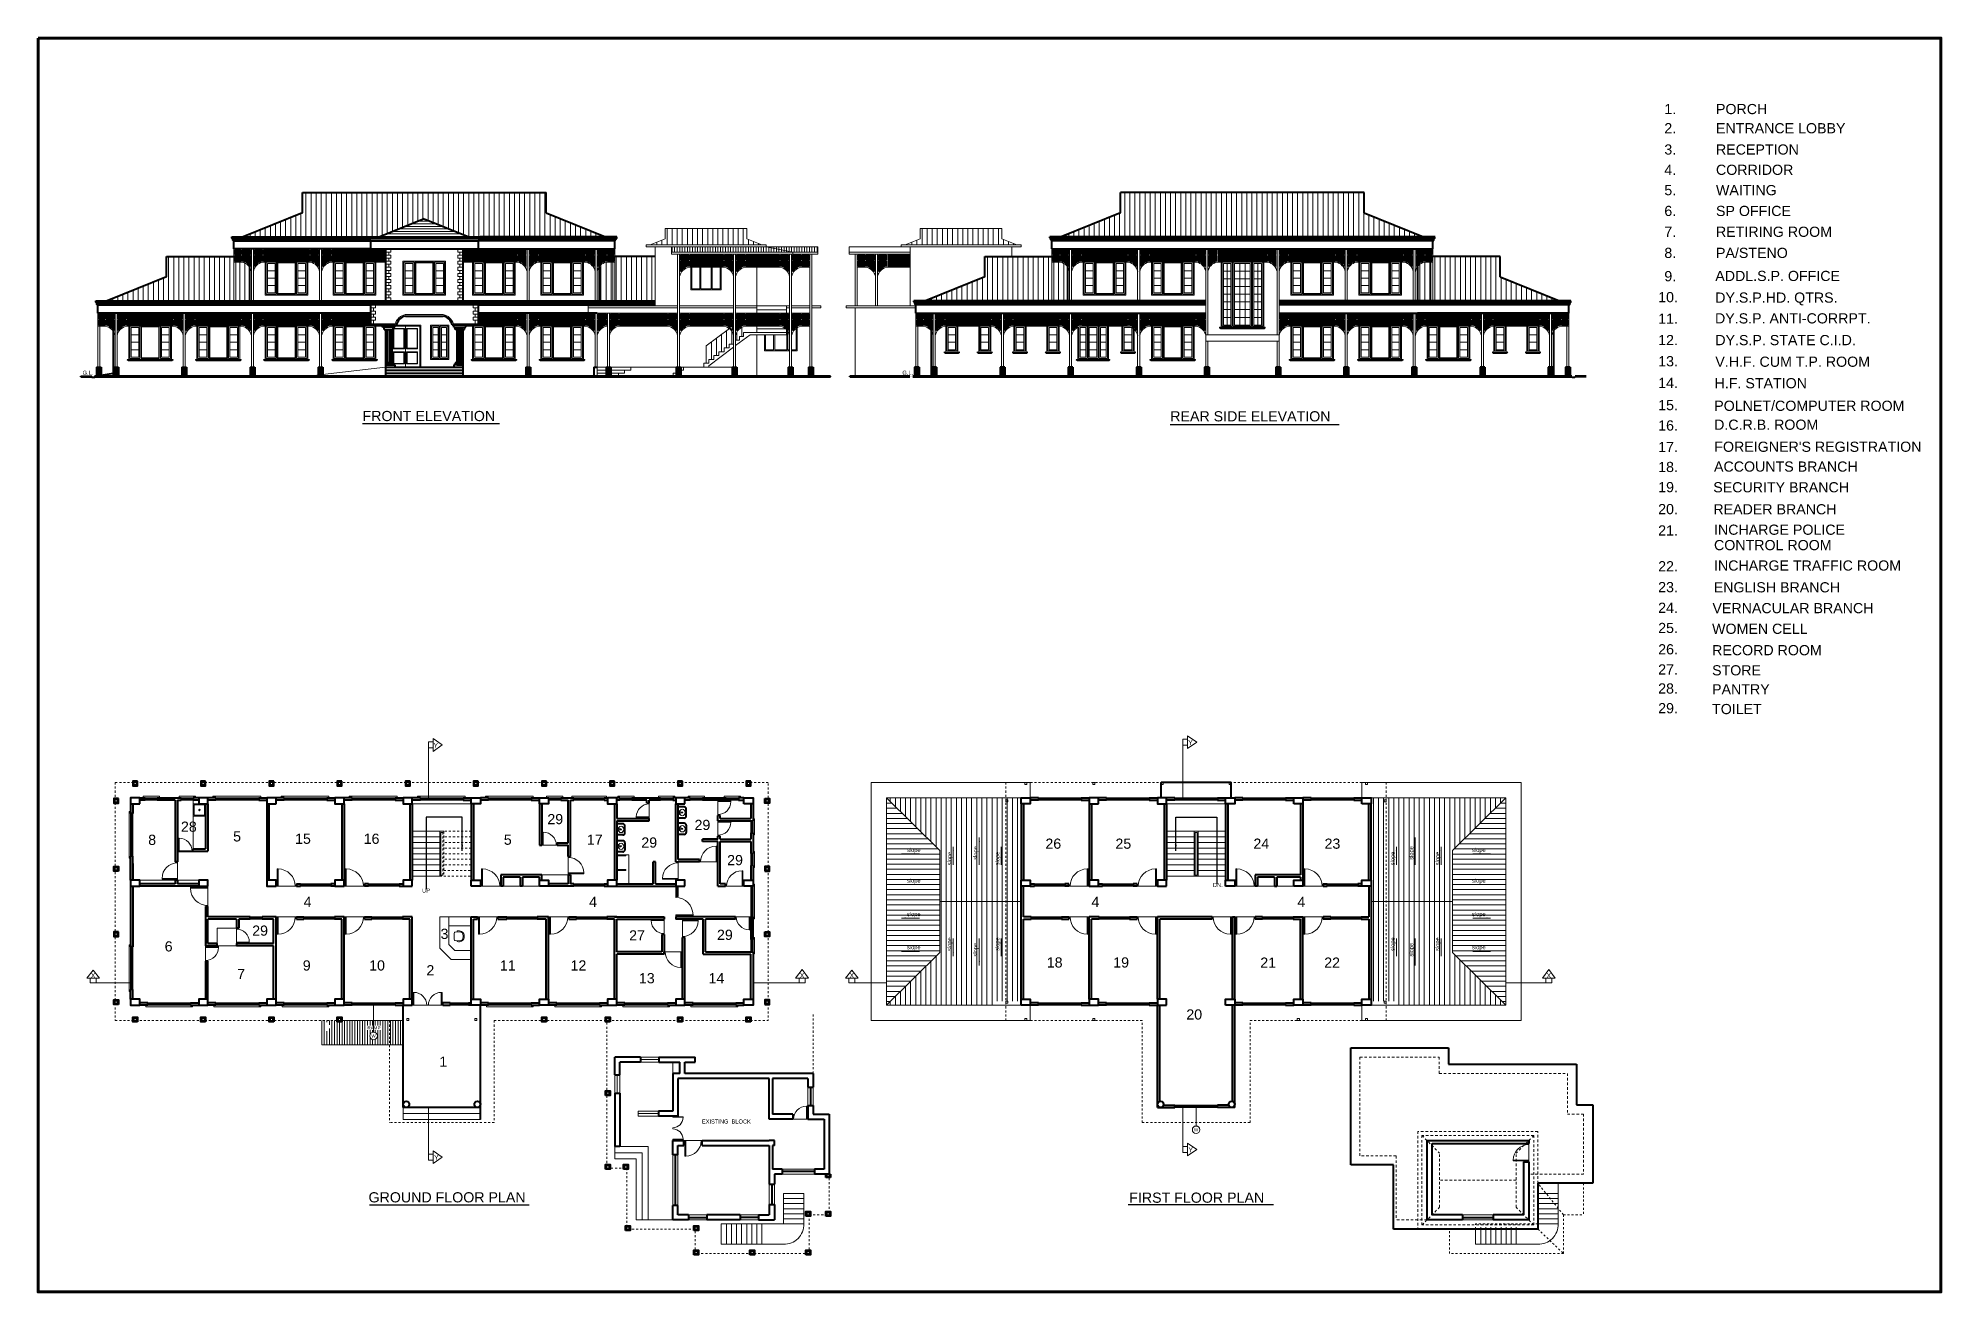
# Model space of a CAD drawing. Header units: inches. Extents: x 1367 to 15762, y 1989 to 8927.
# Drawn here: x 7797.2 to 7890.8, y 1988.7 to 2050.3 of the extents above; entities that cross this region are included whole.
import ezdxf

# ---------------------------------------------------------------- set-up
doc = ezdxf.new("R2010")
doc.units = ezdxf.units.IN
doc.header["$MEASUREMENT"] = 0
doc.linetypes.add('DASHED2', pattern=[0.375, 0.25, -0.125])
for name, color, linetype, lineweight in [('BED', 60, 'Continuous', 13), ('col', 5, 'Continuous', 40), ('EXIST.', 21, 'Continuous', 20), ('FORM', 2, 'Continuous', 70), ('hatch', 8, 'Continuous', 5), ('PATH', 8, 'Continuous', 5), ('proj', 31, 'Continuous', 15), ('stair', 3, 'Continuous', 20), ('text', 6, 'Continuous', 25), ('wall', 1, 'Continuous', 40), ('win', 60, 'Continuous', 9)]:
    doc.layers.add(name, color=color, linetype=linetype, lineweight=lineweight)
doc.styles.get("Standard").update_dxf_attribs({"font": 'arial.ttf', "height": 0.36})
doc.linetypes.add('ZIGZAG', pattern='A,0.0001,-0.2,[131,ltypeshp.shx,S=0.2,R=0,X=-0.2,Y=0],-0.4,[131,ltypeshp.shx,S=0.2,R=180,X=0.2,Y=0],-0.2', length=0.8001)
doc.dimstyles.get("Standard").update_dxf_attribs({"dimtxt": 0.36, "dimasz": 0.2, "dimexe": 0.2, "dimexo": 0.2, "dimgap": 0.1, "dimtad": 1, "dimzin": 0, "dimdsep": 46, "dimtxsty": 'Standard', "dimblk": 'ARCHTICK', "dimcen": 0.2, "dimdle": 0.2, "dimclrd": 256, "dimclre": 256, "dimadec": 0, "dimazin": 0, "dimtfac": 1, "dimtofl": 0, "dimtmove": 2, "dimatfit": 3, "dimfxl": 0, "dimtolj": 1, "dimtzin": 0, "dimlwd": -1, "dimlwe": -1, "dimarcsym": 0})

msp = doc.modelspace()

# ---------------------------------------------------------------- texts
at = {"layer": 'text'}
for s, height, p in [('1.', 0.5, (7877.17, 2046.567)), ('PORCH', 0.5, (7879.709, 2046.567)), ('2.', 0.5, (7877.17, 2045.625)), ('ENTRANCE LOBBY', 0.5, (7879.709, 2045.625)), ('3.', 0.5, (7877.17, 2044.58)), ('RECEPTION', 0.5, (7879.709, 2044.58)), ('4.', 0.5, (7877.17, 2043.582)), ('CORRIDOR', 0.5, (7879.709, 2043.582)), ('5.', 0.5, (7877.17, 2042.583)), ('WAITING', 0.5, (7879.709, 2042.583)), ('6.', 0.5, (7877.17, 2041.56)), ('SP OFFICE', 0.5, (7879.709, 2041.56)), ('7.', 0.5, (7877.17, 2040.537)), ('RETIRING ROOM', 0.5, (7879.709, 2040.537)), ('8.', 0.5, (7877.17, 2039.499)), ('PA/STENO', 0.5, (7879.709, 2039.499)), ('9.', 0.5, (7877.17, 2038.355)), ('ADDL.S.P. OFFICE', 0.5, (7879.675, 2038.366)), ('10.', 0.5, (7876.867, 2037.323)), ('DY.S.P.HD. QTRS.', 0.5, (7879.67, 2037.302)), ('11.', 0.5, (7876.867, 2036.266)), ('DY.S.P. ANTI-CORRPT.', 0.5, (7879.661, 2036.281)), ('12.', 0.5, (7876.867, 2035.214)), ('DY.S.P. STATE C.I.D.', 0.5, (7879.676, 2035.213)), ('13.', 0.5, (7876.867, 2034.175)), ('V.H.F. CUM T.P. ROOM', 0.5, (7879.676, 2034.15)), ('G.L.', 0.2, (7799.412, 2033.758)), ('G.L.', 0.2, (7839.713, 2033.758)), ('14.', 0.5, (7876.867, 2033.11)), ('H.F. STATION', 0.5, (7879.641, 2033.096)), ('FRONT ELEVATION', 0.5, (7813.175, 2031.482)), ('REAR SIDE ELEVATION', 0.5, (7852.881, 2031.468)), ('15.', 0.5, (7876.867, 2032.017)), ('POLNET/COMPUTER ROOM', 0.5, (7879.623, 2031.985)), ('16.', 0.5, (7876.867, 2031.017)), ('D.C.R.B. ROOM', 0.5, (7879.617, 2031.055)), ('17.', 0.5, (7876.867, 2029.96)), ("FOREIGNER'S REGISTRATION", 0.5, (7879.627, 2029.972)), ('18.', 0.5, (7876.867, 2028.978)), ('ACCOUNTS BRANCH', 0.5, (7879.612, 2028.998)), ('19.', 0.5, (7876.867, 2027.987)), ('SECURITY BRANCH', 0.5, (7879.574, 2027.98)), ('20.', 0.5, (7876.867, 2026.906)), ('READER BRANCH', 0.5, (7879.581, 2026.899)), ('21.', 0.5, (7876.867, 2025.858)), ('INCHARGE POLICE', 0.5, (7879.612, 2025.895)), ('CONTROL ROOM', 0.5, (7879.612, 2025.138)), ('22.', 0.5, (7876.867, 2024.098)), ('INCHARGE TRAFFIC ROOM', 0.5, (7879.612, 2024.135)), ('23.', 0.5, (7876.867, 2023.074)), ('ENGLISH BRANCH', 0.5, (7879.597, 2023.064)), ('24.', 0.5, (7876.867, 2022.057)), ('VERNACULAR BRANCH', 0.5, (7879.536, 2022.04)), ('25.', 0.5, (7876.867, 2021.067)), ('WOMEN CELL', 0.5, (7879.517, 2021.025)), ('26.', 0.5, (7876.867, 2020.017)), ('RECORD ROOM', 0.5, (7879.517, 2019.974)), ('27.', 0.5, (7876.867, 2019.027)), ('STORE', 0.5, (7879.517, 2018.985)), ('28.', 0.5, (7876.867, 2018.093)), ('PANTRY', 0.5, (7879.517, 2018.051)), ('29.', 0.5, (7876.867, 2017.123)), ('TOILET', 0.5, (7879.517, 2017.081)), ('Y', 0.24, (7816.664, 2015.425)), ('Y', 0.24, (7853.763, 2015.566)), ('29', 0.5, (7822.261, 2011.673)), ('28', 0.5, (7804.248, 2011.3)), ('5', 0.5, (7806.814, 2010.822)), ('15', 0.5, (7809.858, 2010.706)), ('16', 0.5, (7813.231, 2010.706)), ('29', 0.5, (7829.495, 2011.386)), ('8', 0.5, (7802.639, 2010.654)), ('5', 0.5, (7820.122, 2010.659)), ('17', 0.5, (7824.203, 2010.661)), ('29', 0.5, (7826.88, 2010.52)), ('slope', 0.2, (7839.941, 2010.303)), ('26', 0.5, (7846.744, 2010.465)), ('25', 0.5, (7850.187, 2010.465)), ('24', 0.5, (7856.968, 2010.465)), ('23', 0.5, (7860.466, 2010.465)), ('slope', 0.2, (7867.719, 2010.303)), ('29', 0.5, (7831.099, 2009.657)), ('UP', 0.2, (7816.102, 2008.31)), ('slope', 0.2, (7839.941, 2008.799)), ('DN.', 0.2, (7854.982, 2008.587)), ('slope', 0.2, (7867.719, 2008.799)), ('4', 0.5, (7810.277, 2007.603)), ('4', 0.5, (7824.312, 2007.603)), ('4', 0.5, (7849.005, 2007.603)), ('4', 0.5, (7859.131, 2007.603)), ('29', 0.5, (7807.75, 2006.192)), ('3', 0.5, (7817.011, 2006.035)), ('slope', 0.2, (7839.941, 2007.152)), ('slope', 0.2, (7867.719, 2007.152)), ('6', 0.5, (7803.449, 2005.417)), ('27', 0.5, (7826.28, 2005.958)), ('29', 0.5, (7830.599, 2005.984)), ('slope', 0.2, (7839.941, 2005.527)), ('slope', 0.2, (7867.719, 2005.527)), ('9', 0.5, (7810.237, 2004.48)), ('10', 0.5, (7813.5, 2004.48)), ('2', 0.5, (7816.314, 2004.243)), ('11', 0.5, (7819.928, 2004.48)), ('12', 0.5, (7823.402, 2004.48)), ('18', 0.5, (7846.811, 2004.628)), ('19', 0.5, (7850.078, 2004.628)), ('21', 0.5, (7857.307, 2004.619)), ('22', 0.5, (7860.449, 2004.619)), ('X', 0.24, (7799.82, 2004.121)), ('7', 0.5, (7807.01, 2004.061)), ('13', 0.5, (7826.761, 2003.853)), ('14', 0.5, (7830.185, 2003.853)), ('X', 0.24, (7834.671, 2004.121)), ('X', 0.24, (7837.114, 2004.121)), ('X', 0.24, (7871.38, 2004.121)), ('20', 0.5, (7853.671, 2002.073)), ('RAMP', 0.16, (7813.414, 2001.583)), ('W', 0.16, (7813.613, 2001.186)), ('1', 0.5, (7816.95, 1999.754)), ('EXISTING  BLOCK', 0.2, (7829.856, 1996.961)), ('W', 0.16, (7854.046, 1996.572)), ('Y', 0.24, (7816.693, 1995.177)), ('Y', 0.24, (7853.775, 1995.552)), ('GROUND FLOOR PLAN', 0.5, (7813.47, 1993.085)), ('FIRST FLOOR PLAN', 0.5, (7850.864, 1993.068))]:
    msp.add_text(s, height=height, dxfattribs=at).set_placement(p)
for p in [(7842.124, 2009.65), (7843.401, 2009.925), (7844.48, 2009.65), (7863.913, 2009.65), (7864.827, 2009.925), (7866.108, 2009.65), (7842.124, 2005.444), (7843.401, 2005.169), (7844.48, 2005.444), (7863.913, 2005.444), (7864.827, 2005.169), (7866.108, 2005.444)]:
    msp.add_text('slope', height=0.2, rotation=90, dxfattribs=at).set_placement(p)

# ---------------------------------------------------------------- blocks, each defined once
blk = doc.blocks.new('door')
at = {"layer": 'BED'}
for p, q in [((13.196, 31.934), (13.246, 31.934)), ((14.196, 31.934), (14.096, 31.934)), ((14.096, 31.084), (14.096, 31.934)), ((14.146, 31.934), (14.146, 31.084)), ((14.146, 31.084), (14.096, 31.084)), ((14.096, 31.084), (14.146, 31.084))]:
    blk.add_line(p, q, dxfattribs=at)
blk.add_arc((14.096, 31.934), 0.85, 180, 270, dxfattribs=at)
blk = doc.blocks.new('CHAIR')
at = {"layer": 'win'}
for p, q in [((9.324, 32.931), (9.319, 33.002)), ((9.369, 32.935), (9.324, 32.931)), ((9.378, 32.83), (9.361, 33.04)), ((9.745, 32.79), (9.427, 32.79)), ((9.561, 33.285), (9.611, 33.285)), ((9.561, 33.24), (9.611, 33.24)), ((9.811, 33.04), (9.794, 32.83)), ((9.802, 32.935), (9.847, 32.931)), ((9.847, 32.931), (9.853, 33.002))]:
    blk.add_line(p, q, dxfattribs=at)
for centre, radius, start, end in [((9.561, 33.04), 0.245, 90, 188.79755), ((9.561, 33.04), 0.2, 90, 180), ((9.427, 32.84), 0.05, 191.30993, 270), ((9.611, 33.04), 0.245, 351.20245, 90), ((9.611, 33.04), 0.2, 0, 90), ((9.745, 32.84), 0.05, 270, 348.69007)]:
    blk.add_arc(centre, radius, start, end, dxfattribs=at)
blk = doc.blocks.new('_ArchTick')
at = {"color": 0, "linetype": 'ByBlock', "const_width": 0.15}
blk.add_lwpolyline([(-0.5, -0.5), (0.5, 0.5)], dxfattribs=at)

# ---------------------------------------------------------------- hatches: boundary and pattern name
at = {"layer": 'hatch'}
h = msp.add_hatch(dxfattribs=at)
h.set_pattern_fill('ANSI31', color=256, scale=2, angle=45, style=0)
h.set_pattern_definition([(90, (8000.89374, 1702.89322), (-0.25, 6e-17), [])])
h.paths.add_polyline_path([(7807.306, 2040.54), (7813.46, 2040.54), (7814.024, 2040.54), (7816.21, 2041.425), (7818.396, 2040.54), (7818.96, 2040.54), (7825.114, 2040.54), (7822.198, 2041.72), (7822.198, 2042.72), (7810.222, 2042.72), (7810.222, 2041.72)])
h.paths.add_polyline_path([(7800.624, 2037.39), (7806.842, 2037.39), (7806.842, 2039.57), (7803.54, 2039.57), (7803.54, 2038.57)])
h.paths.add_polyline_path([(7806.942, 2037.39), (7807.61, 2037.39), (7807.61, 2039.069, 0.188543), (7807.26, 2039.29), (7806.942, 2039.29)])
h.paths.add_polyline_path([(7824.81, 2037.39), (7825.478, 2037.39), (7825.478, 2039.29), (7825.16, 2039.29, 0.188543), (7824.81, 2039.069)])
h.paths.add_polyline_path([(7825.578, 2037.39), (7827.56, 2037.39), (7827.56, 2039.57), (7825.578, 2039.57)])
h = msp.add_hatch(dxfattribs=at)
h.set_pattern_fill('ANSI31', color=256, scale=2, angle=45, style=0)
h.set_pattern_definition([(90, (8000.89374, 1923.66628), (-0.25, 6e-17), [])])
h.paths.add_polyline_path([(7865.333, 2040.54), (7862.418, 2041.72), (7862.418, 2042.72), (7850.441, 2042.72), (7850.441, 2041.72), (7847.526, 2040.54)])
h.paths.add_polyline_path([(7843.759, 2039.57), (7843.759, 2038.57), (7840.843, 2037.39), (7847.062, 2037.39), (7847.062, 2039.57)])
h.paths.add_polyline_path([(7872.015, 2037.39), (7869.1, 2038.57), (7869.1, 2039.57), (7865.797, 2039.57), (7865.797, 2039.29), (7865.797, 2037.39)])
h.paths.add_polyline_path([(7865.697, 2039.29), (7865.379, 2039.29, 0.188543), (7865.029, 2039.069), (7865.029, 2037.39), (7865.697, 2037.39)])
h.paths.add_polyline_path([(7847.829, 2039.069, 0.188543), (7847.479, 2039.29), (7847.162, 2039.29), (7847.162, 2037.39), (7847.829, 2037.39)])
h = msp.add_hatch(dxfattribs=at)
h.set_pattern_fill('ANSI31', color=256, angle=135, style=0)
h.set_pattern_definition([(180, (7956.39433, 1504.92755), (-3e-17, -0.125), [])])
h.paths.add_polyline_path([(7814.271, 2040.64), (7818.149, 2040.64), (7816.21, 2041.425)])
h = msp.add_hatch(dxfattribs=at)
h.set_pattern_fill('ANSI31', color=256, scale=2, angle=45, style=0)
h.set_pattern_definition([(90, (8000.89374, 1787.51743), (-0.25, 6e-17), [])])
h.paths.add_polyline_path([(7827.31, 2040.14), (7832.81, 2040.14), (7832.069, 2040.44), (7832.069, 2040.944), (7828.051, 2040.944), (7828.051, 2040.44)])
h = msp.add_hatch(dxfattribs=at)
h.set_pattern_fill('ANSI31', color=256, scale=2, angle=45, style=0)
h.set_pattern_definition([(90, (8013.43094, 1787.51743), (-0.25, 6e-17), [])])
h.paths.add_polyline_path([(7839.847, 2040.14), (7845.347, 2040.14), (7844.606, 2040.44), (7844.606, 2040.944), (7840.588, 2040.944), (7840.588, 2040.44)])
h = msp.add_hatch(dxfattribs=at)
h.set_pattern_fill('ANSI31', color=256, angle=45, style=0)
h.set_pattern_definition([(90, (8000.89374, 1804.62472), (-0.125, 3e-17), [])])
h.paths.add_polyline_path([(7834.324, 2039.79), (7833.01, 2040.04), (7832.064, 2040.04), (7828.36, 2040.04), (7828.36, 2039.79)])
h.paths.add_polyline_path([(7833.01, 2040.04), (7834.324, 2039.79), (7835.56, 2039.79), (7835.56, 2040.04)])
h = msp.add_hatch(dxfattribs=at)
h.set_pattern_fill('ANSI31', color=256, scale=2, angle=45, style=0)
h.set_pattern_definition([(90, (8004.61878, 1692.95452), (-0.25, 6e-17), [])])
h.paths.add_polyline_path([(7845.553, 2008.621), (7845.553, 2008.921), (7845.553, 2012.671), (7845.553, 2012.971), (7838.928, 2012.971), (7841.558, 2010.372), (7841.558, 2007.871), (7845.553, 2007.871)])
h.paths.add_polyline_path([(7845.553, 2007.871), (7841.558, 2007.871), (7841.558, 2005.37), (7838.928, 2002.771), (7844.353, 2002.771), (7844.353, 2002.871), (7844.353, 2002.971), (7844.453, 2002.971), (7845.553, 2002.971), (7845.553, 2003.071)])
h.paths.add_polyline_path([(7866.749, 2005.37), (7866.749, 2007.871), (7862.753, 2007.871), (7862.753, 2003.071), (7862.753, 2002.971), (7863.853, 2002.971), (7863.953, 2002.971), (7863.953, 2002.871), (7863.953, 2002.771), (7869.378, 2002.771)])
h.paths.add_polyline_path([(7866.749, 2010.372), (7869.378, 2012.971), (7862.753, 2012.971), (7862.753, 2012.671), (7862.753, 2008.921), (7862.753, 2008.621), (7862.753, 2007.871), (7866.749, 2007.871)])
h.paths.add_polyline_path([(7842.243, 2009.586), (7842.243, 2010.382), (7841.86, 2010.382), (7841.86, 2009.586)], flags=24)
h.paths.add_polyline_path([(7844.6, 2009.586), (7844.6, 2010.382), (7844.217, 2010.382), (7844.217, 2009.586)], flags=24)
h.paths.add_polyline_path([(7843.521, 2009.861), (7843.521, 2010.657), (7843.138, 2010.657), (7843.138, 2009.861)], flags=24)
h.paths.add_polyline_path([(7842.243, 2005.38), (7842.243, 2006.176), (7841.86, 2006.176), (7841.86, 2005.38)], flags=24)
h.paths.add_polyline_path([(7843.521, 2005.105), (7843.521, 2005.901), (7843.138, 2005.901), (7843.138, 2005.105)], flags=24)
h.paths.add_polyline_path([(7844.6, 2005.38), (7844.6, 2006.176), (7844.217, 2006.176), (7844.217, 2005.38)], flags=24)
h.paths.add_polyline_path([(7864.947, 2005.105), (7864.947, 2005.901), (7864.564, 2005.901), (7864.564, 2005.105)], flags=24)
h.paths.add_polyline_path([(7866.227, 2005.38), (7866.227, 2006.176), (7865.844, 2006.176), (7865.844, 2005.38)], flags=24)
h.paths.add_polyline_path([(7864.032, 2005.38), (7864.032, 2006.176), (7863.649, 2006.176), (7863.649, 2005.38)], flags=24)
h.paths.add_polyline_path([(7866.227, 2009.586), (7866.227, 2010.382), (7865.844, 2010.382), (7865.844, 2009.586)], flags=24)
h.paths.add_polyline_path([(7864.947, 2009.861), (7864.947, 2010.657), (7864.564, 2010.657), (7864.564, 2009.861)], flags=24)
h.paths.add_polyline_path([(7864.032, 2009.586), (7864.032, 2010.382), (7863.649, 2010.382), (7863.649, 2009.586)], flags=24)
h = msp.add_hatch(dxfattribs=at)
h.set_pattern_fill('ANSI31', color=256, scale=2, angle=135, style=0)
h.set_pattern_definition([(180, (8004.61878, 1692.95452), (-6e-17, -0.25), [])])
h.paths.add_polyline_path([(7869.378, 2002.771), (7869.378, 2012.971), (7866.749, 2010.372), (7866.749, 2005.37)])
h.paths.add_polyline_path([(7838.928, 2002.771), (7841.558, 2005.37), (7841.558, 2010.372), (7838.928, 2012.971)])
h.paths.add_polyline_path([(7867.655, 2005.408), (7868.45, 2005.408), (7868.45, 2005.791), (7867.655, 2005.791)], flags=24)
h.paths.add_polyline_path([(7867.655, 2010.184), (7868.45, 2010.184), (7868.45, 2010.567), (7867.655, 2010.567)], flags=24)
h.paths.add_polyline_path([(7867.655, 2007.033), (7868.45, 2007.033), (7868.45, 2007.416), (7867.655, 2007.416)], flags=24)
h.paths.add_polyline_path([(7867.655, 2008.679), (7868.45, 2008.679), (7868.45, 2009.062), (7867.655, 2009.062)], flags=24)
h.paths.add_polyline_path([(7839.877, 2008.679), (7840.672, 2008.679), (7840.672, 2009.062), (7839.877, 2009.062)], flags=24)
h.paths.add_polyline_path([(7839.877, 2007.033), (7840.672, 2007.033), (7840.672, 2007.416), (7839.877, 2007.416)], flags=24)
h.paths.add_polyline_path([(7839.877, 2010.184), (7840.672, 2010.184), (7840.672, 2010.567), (7839.877, 2010.567)], flags=24)
h.paths.add_polyline_path([(7839.877, 2005.408), (7840.672, 2005.408), (7840.672, 2005.791), (7839.877, 2005.791)], flags=24)
h = msp.add_hatch(dxfattribs=at)
h.set_pattern_fill('ANSI31', color=256, angle=45, style=0)
h.set_pattern_definition([(90, (8005.91981, 1692.95452), (-0.125, 3e-17), [])])
edge = h.paths.add_edge_path()
edge.add_arc((7813.721, 2001.267), 0.186, 90, 180, ccw=False)
edge.add_line((7813.721, 2001.452), (7813.721, 2002.021))
edge.add_line((7813.721, 2002.021), (7812.161, 2002.021))
edge.add_line((7812.161, 2002.021), (7812.161, 2001.956))
edge.add_line((7812.161, 2001.956), (7812.046, 2001.956))
edge.add_line((7812.046, 2001.956), (7812.046, 2000.821))
edge.add_line((7812.046, 2000.821), (7814.496, 2000.821))
edge.add_line((7814.496, 2000.821), (7814.496, 2002.021))
edge.add_line((7814.496, 2002.021), (7813.721, 2002.021))
edge.add_line((7813.721, 2002.021), (7813.721, 2001.452))
edge.add_arc((7813.721, 2001.267), 0.186, 0, 90, ccw=False)
edge.add_arc((7813.721, 2001.267), 0.186, -180, 0, ccw=False)
h.paths.add_polyline_path([(7815.171, 2002.021), (7814.496, 2002.021), (7814.496, 2000.821), (7815.171, 2000.821)])
h.paths.add_polyline_path([(7812.046, 2001.956), (7811.931, 2001.956), (7811.931, 2002.021), (7811.171, 2002.021), (7811.171, 2000.821), (7812.046, 2000.821)])
h.paths.add_polyline_path([(7813.374, 2001.543), (7814.1, 2001.543), (7814.1, 2001.783), (7813.374, 2001.783)], flags=16)
h.paths.add_polyline_path([(7811.339, 2001.421), (7811.339, 2002.021), (7811.643, 2001.721), (7811.661, 2001.753)], flags=16)
at = {"layer": 'proj'}
h = msp.add_hatch(dxfattribs=at)
h.set_pattern_fill('ANSI32', color=256, scale=0.15, style=0)
h.set_pattern_definition([(45, (7822.812924, 1992.325075), (-0.039774756, 0.039774756), []), (45, (7822.83944, 1992.325075), (-0.039774756, 0.039774756), [])])
h.paths.add_polyline_path([(7800.095, 2033.69), (7800.325, 2033.69), (7800.325, 2034.14), (7800.095, 2034.14)])
h = msp.add_hatch(dxfattribs=at)
h.set_pattern_fill('ANSI32', color=256, scale=0.15, style=0)
h.set_pattern_definition([(45, (7823.662924, 1992.325075), (-0.039774756, 0.039774756), []), (45, (7823.68944, 1992.325075), (-0.039774756, 0.039774756), [])])
h.paths.add_polyline_path([(7800.945, 2033.69), (7801.175, 2033.69), (7801.175, 2034.14), (7800.945, 2034.14)])
h = msp.add_hatch(dxfattribs=at)
h.set_pattern_fill('ANSI32', color=256, scale=0.15, style=0)
h.set_pattern_definition([(45, (7827.012924, 1992.325075), (-0.039774756, 0.039774756), []), (45, (7827.03944, 1992.325075), (-0.039774756, 0.039774756), [])])
h.paths.add_polyline_path([(7804.295, 2033.69), (7804.525, 2033.69), (7804.525, 2034.14), (7804.295, 2034.14)])
h = msp.add_hatch(dxfattribs=at)
h.set_pattern_fill('ANSI32', color=256, scale=0.15, style=0)
h.set_pattern_definition([(45, (7830.362924, 1992.325075), (-0.039774756, 0.039774756), []), (45, (7830.38944, 1992.325075), (-0.039774756, 0.039774756), [])])
h.paths.add_polyline_path([(7807.645, 2033.69), (7807.875, 2033.69), (7807.875, 2034.14), (7807.645, 2034.14)])
h = msp.add_hatch(dxfattribs=at)
h.set_pattern_fill('ANSI32', color=256, scale=0.15, style=0)
h.set_pattern_definition([(45, (7833.712924, 1992.325075), (-0.039774756, 0.039774756), []), (45, (7833.73944, 1992.325075), (-0.039774756, 0.039774756), [])])
h.paths.add_polyline_path([(7810.995, 2033.69), (7811.225, 2033.69), (7811.225, 2034.14), (7810.995, 2034.14)])
h = msp.add_hatch(dxfattribs=at)
h.set_pattern_fill('ANSI32', color=256, scale=0.15, style=0)
h.set_pattern_definition([(45, (7843.912924, 1992.325075), (-0.039774756, 0.039774756), []), (45, (7843.93944, 1992.325075), (-0.039774756, 0.039774756), [])])
h.paths.add_polyline_path([(7821.195, 2033.69), (7821.425, 2033.69), (7821.425, 2034.14), (7821.195, 2034.14)])
h = msp.add_hatch(dxfattribs=at)
h.set_pattern_fill('ANSI32', color=256, scale=0.15, style=0)
h.set_pattern_definition([(45, (7847.862924, 1992.325075), (-0.039774756, 0.039774756), []), (45, (7847.88944, 1992.325075), (-0.039774756, 0.039774756), [])])
h.paths.add_polyline_path([(7825.145, 2033.69), (7825.375, 2033.69), (7825.375, 2034.14), (7825.145, 2034.14)])
h = msp.add_hatch(dxfattribs=at)
h.set_pattern_fill('ANSI32', color=256, scale=0.15, style=0)
h.set_pattern_definition([(45, (7851.312924, 1992.325075), (-0.039774756, 0.039774756), []), (45, (7851.33944, 1992.325075), (-0.039774756, 0.039774756), [])])
h.paths.add_polyline_path([(7828.595, 2033.69), (7828.825, 2033.69), (7828.825, 2034.14), (7828.595, 2034.14)])
h = msp.add_hatch(dxfattribs=at)
h.set_pattern_fill('ANSI32', color=256, scale=0.15, style=0)
h.set_pattern_definition([(45, (7854.06638, 1992.325075), (-0.039774756, 0.039774756), []), (45, (7854.0929, 1992.325075), (-0.039774756, 0.039774756), [])])
h.paths.add_polyline_path([(7831.349, 2033.69), (7831.579, 2033.69), (7831.579, 2034.14), (7831.349, 2034.14)])
h = msp.add_hatch(dxfattribs=at)
h.set_pattern_fill('ANSI32', color=256, scale=0.15, style=0)
h.set_pattern_definition([(45, (7856.81984, 1992.325075), (-0.039774756, 0.039774756), []), (45, (7856.846355, 1992.325075), (-0.039774756, 0.039774756), [])])
h.paths.add_polyline_path([(7834.102, 2033.69), (7834.332, 2033.69), (7834.332, 2034.14), (7834.102, 2034.14)])
h = msp.add_hatch(dxfattribs=at)
h.set_pattern_fill('ANSI32', color=256, scale=0.15, style=0)
h.set_pattern_definition([(45, (7857.812924, 1992.325075), (-0.039774756, 0.039774756), []), (45, (7857.83944, 1992.325075), (-0.039774756, 0.039774756), [])])
h.paths.add_polyline_path([(7835.095, 2033.69), (7835.325, 2033.69), (7835.325, 2034.14), (7835.095, 2034.14)])
h = msp.add_hatch(dxfattribs=at)
h.set_pattern_fill('ANSI32', color=256, scale=0.15, style=0)
h.set_pattern_definition([(135, (7817.826606, 1992.325075), (0.039774756, 0.039774756), []), (135, (7817.80009, 1992.325075), (0.039774756, 0.039774756), [])])
h.paths.add_polyline_path([(7840.544, 2033.69), (7840.314, 2033.69), (7840.314, 2034.14), (7840.544, 2034.14)])
h = msp.add_hatch(dxfattribs=at)
h.set_pattern_fill('ANSI32', color=256, scale=0.15, style=0)
h.set_pattern_definition([(135, (7818.676606, 1992.325075), (0.039774756, 0.039774756), []), (135, (7818.65009, 1992.325075), (0.039774756, 0.039774756), [])])
h.paths.add_polyline_path([(7841.394, 2033.69), (7841.164, 2033.69), (7841.164, 2034.14), (7841.394, 2034.14)])
h = msp.add_hatch(dxfattribs=at)
h.set_pattern_fill('ANSI32', color=256, scale=0.15, style=0)
h.set_pattern_definition([(135, (7822.026606, 1992.325075), (0.039774756, 0.039774756), []), (135, (7822.00009, 1992.325075), (0.039774756, 0.039774756), [])])
h.paths.add_polyline_path([(7844.744, 2033.69), (7844.514, 2033.69), (7844.514, 2034.14), (7844.744, 2034.14)])
h = msp.add_hatch(dxfattribs=at)
h.set_pattern_fill('ANSI32', color=256, scale=0.15, style=0)
h.set_pattern_definition([(135, (7825.376606, 1992.325075), (0.039774756, 0.039774756), []), (135, (7825.35009, 1992.325075), (0.039774756, 0.039774756), [])])
h.paths.add_polyline_path([(7848.094, 2033.69), (7847.864, 2033.69), (7847.864, 2034.14), (7848.094, 2034.14)])
h = msp.add_hatch(dxfattribs=at)
h.set_pattern_fill('ANSI32', color=256, scale=0.15, style=0)
h.set_pattern_definition([(135, (7828.726606, 1992.325075), (0.039774756, 0.039774756), []), (135, (7828.70009, 1992.325075), (0.039774756, 0.039774756), [])])
h.paths.add_polyline_path([(7851.444, 2033.69), (7851.214, 2033.69), (7851.214, 2034.14), (7851.444, 2034.14)])
h = msp.add_hatch(dxfattribs=at)
h.set_pattern_fill('ANSI32', color=256, scale=0.15, style=0)
h.set_pattern_definition([(135, (7832.076606, 1992.325075), (0.039774756, 0.039774756), []), (135, (7832.05009, 1992.325075), (0.039774756, 0.039774756), [])])
h.paths.add_polyline_path([(7854.794, 2033.69), (7854.564, 2033.69), (7854.564, 2034.14), (7854.794, 2034.14)])
h = msp.add_hatch(dxfattribs=at)
h.set_pattern_fill('ANSI32', color=256, scale=0.15, style=0)
h.set_pattern_definition([(135, (7835.576606, 1992.325075), (0.039774756, 0.039774756), []), (135, (7835.55009, 1992.325075), (0.039774756, 0.039774756), [])])
h.paths.add_polyline_path([(7858.294, 2033.69), (7858.064, 2033.69), (7858.064, 2034.14), (7858.294, 2034.14)])
h = msp.add_hatch(dxfattribs=at)
h.set_pattern_fill('ANSI32', color=256, scale=0.15, style=0)
h.set_pattern_definition([(135, (7838.926606, 1992.325075), (0.039774756, 0.039774756), []), (135, (7838.90009, 1992.325075), (0.039774756, 0.039774756), [])])
h.paths.add_polyline_path([(7861.644, 2033.69), (7861.414, 2033.69), (7861.414, 2034.14), (7861.644, 2034.14)])
h = msp.add_hatch(dxfattribs=at)
h.set_pattern_fill('ANSI32', color=256, scale=0.15, style=0)
h.set_pattern_definition([(135, (7842.276606, 1992.325075), (0.039774756, 0.039774756), []), (135, (7842.25009, 1992.325075), (0.039774756, 0.039774756), [])])
h.paths.add_polyline_path([(7864.994, 2033.69), (7864.764, 2033.69), (7864.764, 2034.14), (7864.994, 2034.14)])
h = msp.add_hatch(dxfattribs=at)
h.set_pattern_fill('ANSI32', color=256, scale=0.15, style=0)
h.set_pattern_definition([(135, (7845.626606, 1992.325075), (0.039774756, 0.039774756), []), (135, (7845.60009, 1992.325075), (0.039774756, 0.039774756), [])])
h.paths.add_polyline_path([(7868.344, 2033.69), (7868.114, 2033.69), (7868.114, 2034.14), (7868.344, 2034.14)])
h = msp.add_hatch(dxfattribs=at)
h.set_pattern_fill('ANSI32', color=256, scale=0.15, style=0)
h.set_pattern_definition([(135, (7848.976606, 1992.325075), (0.039774756, 0.039774756), []), (135, (7848.95009, 1992.325075), (0.039774756, 0.039774756), [])])
h.paths.add_polyline_path([(7871.694, 2033.69), (7871.464, 2033.69), (7871.464, 2034.14), (7871.694, 2034.14)])
h = msp.add_hatch(dxfattribs=at)
h.set_pattern_fill('ANSI32', color=256, scale=0.15, style=0)
h.set_pattern_definition([(135, (7849.826606, 1992.325075), (0.039774756, 0.039774756), []), (135, (7849.80009, 1992.325075), (0.039774756, 0.039774756), [])])
h.paths.add_polyline_path([(7872.544, 2033.69), (7872.314, 2033.69), (7872.314, 2034.14), (7872.544, 2034.14)])
at = {"layer": 'wall'}
for points in [[(7799.86, 2033.69), (7799.328, 2033.69), (7799.328, 2033.66), (7799.86, 2033.66)], [(7816.21, 2033.69), (7800.01, 2033.69), (7800.01, 2033.66), (7816.21, 2033.66)], [(7816.21, 2033.69), (7832.41, 2033.69), (7832.41, 2033.66), (7816.21, 2033.66)], [(7836.177, 2033.69), (7832.416, 2033.69), (7832.416, 2033.66), (7836.177, 2033.66)], [(7837.125, 2033.66), (7839.547, 2033.66), (7839.547, 2033.69), (7837.143, 2033.69), (7837.125, 2033.69)], [(7838.225, 2033.66), (7840.646, 2033.66), (7840.646, 2033.69), (7838.243, 2033.69), (7838.225, 2033.69)], [(7856.429, 2033.69), (7840.229, 2033.69), (7840.229, 2033.66), (7856.429, 2033.66)], [(7856.429, 2033.69), (7872.629, 2033.69), (7872.629, 2033.66), (7856.429, 2033.66)], [(7873.329, 2033.69), (7872.779, 2033.69), (7872.779, 2033.66), (7873.329, 2033.66)]]:
    msp.add_hatch(color=256, dxfattribs=at).paths.add_polyline_path(points)

# ---------------------------------------------------------------- linework, layer by layer
at = {"layer": 'col'}
for p, q in [((7816.21, 2041.425), (7814.024, 2040.54)), ((7816.21, 2041.425), (7818.396, 2040.54)), ((7813.46, 2040.54), (7818.96, 2040.54)), ((7818.91, 2040.44), (7813.51, 2040.44)), ((7813.56, 2040.34), (7813.56, 2039.94)), ((7813.56, 2040.34), (7818.86, 2040.34)), ((7818.86, 2040.34), (7818.86, 2039.94)), ((7813.56, 2039.94), (7818.86, 2039.94)), ((7814.31, 2039.94), (7814.31, 2037.39)), ((7818.11, 2039.94), (7818.11, 2037.39)), ((7813.46, 2037.39), (7818.96, 2037.39)), ((7813.51, 2037.29), (7818.91, 2037.29)), ((7818.86, 2037.19), (7813.56, 2037.19)), ((7813.56, 2037.19), (7813.56, 2036.19)), ((7815.285, 2036.64), (7817.135, 2036.64)), ((7818.86, 2037.19), (7818.86, 2036.19)), ((7813.56, 2036.19), (7814.835, 2036.19)), ((7814.16, 2036.09), (7814.16, 2036.19)), ((7814.76, 2036.09), (7814.16, 2036.09)), ((7814.235, 2035.99), (7814.235, 2036.09)), ((7814.235, 2035.99), (7814.685, 2035.99)), ((7814.31, 2035.99), (7814.31, 2034.14)), ((7814.61, 2035.99), (7814.61, 2034.34)), ((7814.685, 2035.99), (7814.685, 2036.09)), ((7814.76, 2036.09), (7814.76, 2036.19)), ((7818.86, 2036.19), (7817.585, 2036.19)), ((7817.66, 2036.09), (7817.66, 2036.19)), ((7817.66, 2036.09), (7818.26, 2036.09)), ((7817.735, 2035.99), (7817.735, 2036.09)), ((7818.11, 2035.99), (7817.735, 2035.99)), ((7817.81, 2035.99), (7818.185, 2035.99)), ((7817.81, 2035.99), (7817.81, 2034.34)), ((7818.11, 2035.99), (7818.11, 2034.14)), ((7818.185, 2035.99), (7818.185, 2036.09)), ((7818.26, 2036.09), (7818.26, 2036.19)), ((7814.31, 2034.34), (7814.685, 2034.34)), ((7814.61, 2034.34), (7814.31, 2034.34)), ((7814.31, 2034.24), (7814.76, 2034.24)), ((7814.61, 2034.24), (7814.31, 2034.24)), ((7814.31, 2034.14), (7814.31, 2033.69)), ((7814.31, 2034.14), (7818.11, 2034.14)), ((7814.31, 2033.99), (7818.11, 2033.99)), ((7814.31, 2033.84), (7818.11, 2033.84)), ((7814.685, 2034.34), (7814.685, 2034.24)), ((7814.76, 2034.24), (7814.76, 2034.14)), ((7817.66, 2034.24), (7817.66, 2034.14)), ((7818.11, 2034.24), (7817.66, 2034.24)), ((7817.735, 2034.34), (7817.735, 2034.24)), ((7818.11, 2034.34), (7817.735, 2034.34)), ((7817.81, 2034.34), (7818.11, 2034.34)), ((7817.81, 2034.24), (7818.11, 2034.24)), ((7818.11, 2034.14), (7818.11, 2033.69))]:
    msp.add_line(p, q, dxfattribs=at)
for points in [[(7802.221, 2012.671), (7802.221, 2012.971), (7801.771, 2012.971), (7801.771, 2012.671)], [(7805.571, 2012.671), (7805.571, 2012.971), (7805.121, 2012.971), (7805.121, 2012.671)], [(7808.921, 2012.671), (7808.921, 2012.971), (7808.471, 2012.971), (7808.471, 2012.671)], [(7812.271, 2012.671), (7812.271, 2012.971), (7811.821, 2012.971), (7811.821, 2012.671)], [(7815.621, 2012.671), (7815.621, 2012.971), (7815.171, 2012.971), (7815.171, 2012.671)], [(7818.521, 2012.671), (7818.521, 2012.971), (7818.971, 2012.971), (7818.971, 2012.671)], [(7821.871, 2012.671), (7821.871, 2012.971), (7822.321, 2012.971), (7822.321, 2012.671)], [(7825.671, 2012.671), (7825.671, 2012.971), (7825.221, 2012.971), (7825.221, 2012.671)], [(7829.021, 2012.671), (7829.021, 2012.971), (7828.571, 2012.971), (7828.571, 2012.671)], [(7831.921, 2012.671), (7831.921, 2012.971), (7832.371, 2012.971), (7832.371, 2012.671)], [(7845.553, 2012.671), (7845.553, 2012.971), (7846.003, 2012.971), (7846.003, 2012.671)], [(7849.353, 2012.671), (7849.353, 2012.971), (7848.903, 2012.971), (7848.903, 2012.671)], [(7852.703, 2012.671), (7852.703, 2012.971), (7852.253, 2012.971), (7852.253, 2012.671)], [(7855.603, 2012.671), (7855.603, 2012.971), (7856.053, 2012.971), (7856.053, 2012.671)], [(7858.953, 2012.671), (7858.953, 2012.971), (7859.403, 2012.971), (7859.403, 2012.671)], [(7862.303, 2012.671), (7862.303, 2012.971), (7862.753, 2012.971), (7862.753, 2012.671)], [(7802.221, 2008.621), (7802.221, 2008.921), (7801.771, 2008.921), (7801.771, 2008.621)], [(7805.571, 2008.621), (7805.571, 2008.921), (7805.121, 2008.921), (7805.121, 2008.621)], [(7808.921, 2008.621), (7808.921, 2008.921), (7808.471, 2008.921), (7808.471, 2008.621)], [(7812.271, 2008.621), (7812.271, 2008.921), (7811.821, 2008.921), (7811.821, 2008.621)], [(7815.621, 2008.621), (7815.621, 2008.921), (7815.171, 2008.921), (7815.171, 2008.621)], [(7818.521, 2008.621), (7818.521, 2008.921), (7818.971, 2008.921), (7818.971, 2008.621)], [(7821.871, 2008.621), (7821.871, 2008.921), (7822.321, 2008.921), (7822.321, 2008.621)], [(7825.671, 2008.621), (7825.671, 2008.921), (7825.221, 2008.921), (7825.221, 2008.621)], [(7829.021, 2008.621), (7829.021, 2008.921), (7828.571, 2008.921), (7828.571, 2008.621)], [(7831.921, 2008.621), (7831.921, 2008.921), (7832.371, 2008.921), (7832.371, 2008.621)], [(7845.553, 2008.621), (7845.553, 2008.921), (7846.003, 2008.921), (7846.003, 2008.621)], [(7849.353, 2008.621), (7849.353, 2008.921), (7848.903, 2008.921), (7848.903, 2008.621)], [(7852.703, 2008.621), (7852.703, 2008.921), (7852.253, 2008.921), (7852.253, 2008.621)], [(7855.603, 2008.621), (7855.603, 2008.921), (7856.053, 2008.921), (7856.053, 2008.621)], [(7858.953, 2008.621), (7858.953, 2008.921), (7859.403, 2008.921), (7859.403, 2008.621)], [(7862.303, 2008.621), (7862.303, 2008.921), (7862.753, 2008.921), (7862.753, 2008.621)], [(7802.221, 2002.771), (7802.221, 2003.071), (7801.771, 2003.071), (7801.771, 2002.771)], [(7805.571, 2002.771), (7805.571, 2003.071), (7805.121, 2003.071), (7805.121, 2002.771)], [(7808.921, 2002.771), (7808.921, 2003.071), (7808.471, 2003.071), (7808.471, 2002.771)], [(7812.271, 2002.771), (7812.271, 2003.071), (7811.821, 2003.071), (7811.821, 2002.771)], [(7815.621, 2002.771), (7815.621, 2003.071), (7815.171, 2003.071), (7815.171, 2002.771)], [(7818.521, 2002.771), (7818.521, 2003.071), (7818.971, 2003.071), (7818.971, 2002.771)], [(7821.871, 2002.771), (7821.871, 2003.071), (7822.321, 2003.071), (7822.321, 2002.771)], [(7825.671, 2002.771), (7825.671, 2003.071), (7825.221, 2003.071), (7825.221, 2002.771)], [(7829.021, 2002.771), (7829.021, 2003.071), (7828.571, 2003.071), (7828.571, 2002.771)], [(7831.921, 2002.771), (7831.921, 2003.071), (7832.371, 2003.071), (7832.371, 2002.771)], [(7845.553, 2002.771), (7845.553, 2003.071), (7846.003, 2003.071), (7846.003, 2002.771)], [(7849.353, 2002.771), (7849.353, 2003.071), (7848.903, 2003.071), (7848.903, 2002.771)], [(7852.703, 2002.771), (7852.703, 2003.071), (7852.253, 2003.071), (7852.253, 2002.771)], [(7855.603, 2002.771), (7855.603, 2003.071), (7856.053, 2003.071), (7856.053, 2002.771)], [(7858.953, 2002.771), (7858.953, 2003.071), (7859.403, 2003.071), (7859.403, 2002.771)], [(7862.303, 2002.771), (7862.303, 2003.071), (7862.753, 2003.071), (7862.753, 2002.771)]]:
    msp.add_lwpolyline(points, close=True, dxfattribs=at)
for centre in [(7815.321, 1997.906), (7818.821, 1997.906), (7852.403, 1997.906), (7855.903, 1997.906)]:
    msp.add_circle(centre, 0.15, dxfattribs=at)
for centre, start, end in [((7815.394, 2036.082), 100.98505, 169.01495), ((7817.027, 2036.082), 10.98505, 79.01495)]:
    msp.add_arc(centre, 0.569, start, end, dxfattribs=at)
for points in [[(7813.51, 2040.44), (7813.47, 2040.47), (7813.464, 2040.516), (7813.46, 2040.54)], [(7813.56, 2040.34), (7813.52, 2040.37), (7813.514, 2040.416), (7813.51, 2040.44)], [(7818.86, 2040.34), (7818.9, 2040.37), (7818.906, 2040.416), (7818.91, 2040.44)], [(7818.91, 2040.44), (7818.95, 2040.47), (7818.956, 2040.516), (7818.96, 2040.54)], [(7813.51, 2037.29), (7813.47, 2037.32), (7813.464, 2037.366), (7813.46, 2037.39)], [(7818.91, 2037.29), (7818.95, 2037.32), (7818.956, 2037.366), (7818.96, 2037.39)], [(7813.56, 2037.19), (7813.52, 2037.22), (7813.514, 2037.266), (7813.51, 2037.29)], [(7818.86, 2037.19), (7818.9, 2037.22), (7818.906, 2037.266), (7818.91, 2037.29)]]:
    msp.add_spline(points, degree=3, dxfattribs=at)
at = {"layer": 'EXIST.'}
for p, q in [((7828.051, 2040.44), (7827.31, 2040.14)), ((7832.069, 2040.944), (7828.051, 2040.944)), ((7828.051, 2040.44), (7828.051, 2040.944)), ((7832.069, 2040.44), (7832.069, 2040.944)), ((7832.069, 2040.44), (7832.81, 2040.14)), ((7840.588, 2040.44), (7839.847, 2040.14)), ((7844.606, 2040.944), (7840.588, 2040.944)), ((7840.588, 2040.44), (7840.588, 2040.944)), ((7844.606, 2040.44), (7844.606, 2040.944)), ((7844.606, 2040.44), (7845.347, 2040.14)), ((7806.842, 2039.94), (7806.842, 2037.39)), ((7806.842, 2039.94), (7806.842, 2039.29)), ((7806.842, 2039.29), (7807.26, 2039.29)), ((7806.892, 2039.89), (7807.21, 2039.89)), ((7806.892, 2039.89), (7806.892, 2039.665)), ((7806.892, 2039.665), (7807.21, 2039.665)), ((7806.892, 2039.615), (7807.21, 2039.615)), ((7806.892, 2039.615), (7806.892, 2039.34)), ((7806.892, 2039.34), (7807.21, 2039.34)), ((7806.942, 2039.29), (7806.942, 2037.39)), ((7807.21, 2039.89), (7807.21, 2039.665)), ((7807.21, 2039.615), (7807.21, 2039.34)), ((7807.26, 2039.89), (7807.66, 2039.89)), ((7807.26, 2039.89), (7807.26, 2039.665)), ((7807.26, 2039.665), (7807.66, 2039.665)), ((7807.26, 2039.615), (7807.66, 2039.615)), ((7807.26, 2039.615), (7807.26, 2039.34)), ((7807.26, 2039.34), (7807.265, 2039.34)), ((7807.66, 2039.665), (7807.66, 2039.89)), ((7807.66, 2039.085), (7807.66, 2039.615)), ((7807.71, 2039.94), (7807.71, 2037.39)), ((7807.81, 2039.94), (7807.81, 2037.39)), ((7808.26, 2039.89), (7807.86, 2039.89)), ((7807.86, 2039.665), (7807.86, 2039.89)), ((7808.26, 2039.665), (7807.86, 2039.665)), ((7808.26, 2039.615), (7807.86, 2039.615)), ((7808.26, 2039.615), (7807.86, 2039.615)), ((7807.86, 2039.615), (7808.26, 2039.615)), ((7807.86, 2039.085), (7807.86, 2039.615)), ((7808.26, 2039.34), (7808.255, 2039.34)), ((7808.26, 2039.89), (7808.26, 2039.665)), ((7808.26, 2039.615), (7808.26, 2039.34)), ((7810.61, 2039.29), (7808.26, 2039.29)), ((7808.31, 2039.89), (7808.31, 2039.665)), ((7810.56, 2039.89), (7808.31, 2039.89)), ((7810.56, 2039.665), (7808.31, 2039.665)), ((7808.31, 2039.615), (7810.56, 2039.615)), ((7808.31, 2039.615), (7808.31, 2039.34)), ((7810.56, 2039.615), (7808.31, 2039.615)), ((7810.56, 2039.615), (7808.31, 2039.615)), ((7810.56, 2039.34), (7808.31, 2039.34)), ((7810.56, 2039.89), (7810.56, 2039.665)), ((7810.56, 2039.615), (7810.56, 2039.34)), ((7810.61, 2039.89), (7810.61, 2039.665)), ((7811.01, 2039.89), (7810.61, 2039.89)), ((7811.01, 2039.665), (7810.61, 2039.665)), ((7810.61, 2039.615), (7811.01, 2039.615)), ((7810.61, 2039.615), (7810.61, 2039.34)), ((7811.01, 2039.615), (7810.61, 2039.615)), ((7811.01, 2039.615), (7810.61, 2039.615)), ((7810.615, 2039.34), (7810.61, 2039.34)), ((7811.01, 2039.665), (7811.01, 2039.89)), ((7811.01, 2039.085), (7811.01, 2039.615)), ((7811.06, 2039.34), (7811.06, 2039.94)), ((7811.06, 2039.34), (7811.06, 2037.39)), ((7811.16, 2039.94), (7811.16, 2037.39)), ((7811.21, 2039.665), (7811.21, 2039.89)), ((7811.21, 2039.89), (7811.61, 2039.89)), ((7811.21, 2039.665), (7811.61, 2039.665)), ((7811.21, 2039.085), (7811.21, 2039.615)), ((7811.21, 2039.615), (7811.61, 2039.615)), ((7811.21, 2039.615), (7811.61, 2039.615)), ((7811.61, 2039.615), (7811.21, 2039.615)), ((7811.605, 2039.34), (7811.61, 2039.34)), ((7811.61, 2039.89), (7811.61, 2039.665)), ((7811.61, 2039.615), (7811.61, 2039.34)), ((7811.61, 2039.29), (7814.31, 2039.29)), ((7811.66, 2039.89), (7814.31, 2039.89)), ((7811.66, 2039.89), (7811.66, 2039.665)), ((7811.66, 2039.665), (7814.31, 2039.665)), ((7811.66, 2039.615), (7811.66, 2039.34)), ((7811.66, 2039.615), (7814.31, 2039.615)), ((7811.66, 2039.615), (7814.31, 2039.615)), ((7814.31, 2039.615), (7811.66, 2039.615)), ((7811.66, 2039.34), (7814.31, 2039.34)), ((7820.76, 2039.89), (7818.11, 2039.89)), ((7820.76, 2039.665), (7818.11, 2039.665)), ((7818.11, 2039.615), (7820.76, 2039.615)), ((7820.76, 2039.615), (7818.11, 2039.615)), ((7820.76, 2039.615), (7818.11, 2039.615)), ((7820.76, 2039.34), (7818.11, 2039.34)), ((7820.81, 2039.29), (7818.11, 2039.29)), ((7820.76, 2039.89), (7820.76, 2039.665)), ((7820.76, 2039.615), (7820.76, 2039.34)), ((7821.21, 2039.89), (7820.81, 2039.89)), ((7820.81, 2039.89), (7820.81, 2039.665)), ((7821.21, 2039.665), (7820.81, 2039.665)), ((7820.81, 2039.615), (7821.21, 2039.615)), ((7820.81, 2039.615), (7820.81, 2039.34)), ((7821.21, 2039.615), (7820.81, 2039.615)), ((7821.21, 2039.615), (7820.81, 2039.615)), ((7820.815, 2039.34), (7820.81, 2039.34)), ((7821.21, 2039.665), (7821.21, 2039.89)), ((7821.21, 2039.085), (7821.21, 2039.615)), ((7821.26, 2039.94), (7821.26, 2037.39)), ((7821.36, 2039.34), (7821.36, 2039.94)), ((7821.36, 2039.34), (7821.36, 2037.39)), ((7821.41, 2039.665), (7821.41, 2039.89)), ((7821.41, 2039.89), (7821.81, 2039.89)), ((7821.41, 2039.665), (7821.81, 2039.665)), ((7821.41, 2039.615), (7821.81, 2039.615)), ((7821.41, 2039.615), (7821.81, 2039.615)), ((7821.41, 2039.085), (7821.41, 2039.615)), ((7821.81, 2039.615), (7821.41, 2039.615)), ((7821.805, 2039.34), (7821.81, 2039.34)), ((7821.81, 2039.89), (7821.81, 2039.665)), ((7821.81, 2039.615), (7821.81, 2039.34)), ((7821.81, 2039.29), (7824.16, 2039.29)), ((7821.86, 2039.89), (7824.11, 2039.89)), ((7821.86, 2039.89), (7821.86, 2039.665)), ((7821.86, 2039.665), (7824.11, 2039.665)), ((7821.86, 2039.615), (7821.86, 2039.34)), ((7821.86, 2039.615), (7824.11, 2039.615)), ((7821.86, 2039.615), (7824.11, 2039.615)), ((7824.11, 2039.615), (7821.86, 2039.615)), ((7821.86, 2039.34), (7824.11, 2039.34)), ((7824.11, 2039.89), (7824.11, 2039.665)), ((7824.11, 2039.615), (7824.11, 2039.34)), ((7824.16, 2039.89), (7824.56, 2039.89)), ((7824.16, 2039.89), (7824.16, 2039.665)), ((7824.16, 2039.665), (7824.56, 2039.665)), ((7824.56, 2039.615), (7824.16, 2039.615)), ((7824.16, 2039.615), (7824.16, 2039.34)), ((7824.16, 2039.615), (7824.56, 2039.615)), ((7824.16, 2039.615), (7824.56, 2039.615)), ((7824.16, 2039.34), (7824.165, 2039.34)), ((7824.56, 2039.665), (7824.56, 2039.89)), ((7824.56, 2039.085), (7824.56, 2039.615)), ((7824.61, 2039.94), (7824.61, 2037.39)), ((7824.71, 2039.94), (7824.71, 2037.39)), ((7825.16, 2039.89), (7824.76, 2039.89)), ((7824.76, 2039.665), (7824.76, 2039.89)), ((7825.16, 2039.665), (7824.76, 2039.665)), ((7824.76, 2039.085), (7824.76, 2039.615)), ((7825.16, 2039.615), (7824.76, 2039.615)), ((7825.16, 2039.34), (7825.155, 2039.34)), ((7825.16, 2039.89), (7825.16, 2039.665)), ((7825.16, 2039.615), (7825.16, 2039.34)), ((7825.578, 2039.29), (7825.16, 2039.29)), ((7825.528, 2039.89), (7825.21, 2039.89)), ((7825.21, 2039.89), (7825.21, 2039.665)), ((7825.528, 2039.665), (7825.21, 2039.665)), ((7825.528, 2039.615), (7825.21, 2039.615)), ((7825.21, 2039.615), (7825.21, 2039.34)), ((7825.528, 2039.34), (7825.21, 2039.34)), ((7825.478, 2039.29), (7825.478, 2037.39)), ((7825.528, 2039.89), (7825.528, 2039.665)), ((7825.528, 2039.615), (7825.528, 2039.34)), ((7825.578, 2039.94), (7825.578, 2039.29)), ((7825.578, 2039.94), (7825.578, 2037.39)), ((7833.01, 2040.14), (7827.11, 2040.14)), ((7827.11, 2040.04), (7827.11, 2040.14)), ((7833.01, 2040.04), (7827.11, 2040.04)), ((7827.56, 2037.14), (7827.56, 2040.04)), ((7828.36, 2039.69), (7828.36, 2040.04)), ((7828.36, 2039.79), (7835.56, 2039.79)), ((7828.36, 2039.69), (7831.514, 2039.69)), ((7828.66, 2039.69), (7828.66, 2034.14)), ((7828.76, 2039.69), (7828.76, 2034.14)), ((7828.81, 2039.64), (7829.21, 2039.64)), ((7828.81, 2039.415), (7828.81, 2039.64)), ((7828.81, 2039.415), (7829.21, 2039.415)), ((7829.21, 2039.365), (7828.81, 2039.365)), ((7828.81, 2038.835), (7828.81, 2039.365)), ((7828.81, 2039.365), (7829.21, 2039.365)), ((7828.81, 2039.365), (7829.21, 2039.365)), ((7829.21, 2039.64), (7829.21, 2039.415)), ((7829.21, 2039.365), (7829.21, 2039.09)), ((7830.914, 2039.64), (7829.26, 2039.64)), ((7829.26, 2039.64), (7829.26, 2039.415)), ((7830.914, 2039.415), (7829.26, 2039.415)), ((7829.26, 2039.365), (7830.914, 2039.365)), ((7830.914, 2039.365), (7829.26, 2039.365)), ((7830.914, 2039.365), (7829.26, 2039.365)), ((7829.26, 2039.365), (7829.26, 2039.09)), ((7830.914, 2039.64), (7830.914, 2039.415)), ((7830.914, 2039.365), (7830.914, 2039.09)), ((7830.964, 2039.64), (7830.964, 2039.415)), ((7831.364, 2039.64), (7830.964, 2039.64)), ((7831.364, 2039.415), (7830.964, 2039.415)), ((7830.964, 2039.365), (7831.364, 2039.365)), ((7830.964, 2039.365), (7830.964, 2039.09)), ((7831.364, 2039.365), (7830.964, 2039.365)), ((7831.364, 2039.365), (7830.964, 2039.365)), ((7831.364, 2039.415), (7831.364, 2039.64)), ((7831.364, 2038.835), (7831.364, 2039.365)), ((7831.414, 2039.69), (7831.414, 2034.14)), ((7831.414, 2039.69), (7831.414, 2034.14)), ((7831.514, 2039.69), (7831.514, 2034.14)), ((7835.56, 2039.69), (7831.514, 2039.69)), ((7831.564, 2039.64), (7831.964, 2039.64)), ((7831.564, 2039.415), (7831.564, 2039.64)), ((7831.564, 2039.415), (7831.964, 2039.415)), ((7831.964, 2039.365), (7831.564, 2039.365)), ((7831.564, 2038.835), (7831.564, 2039.365)), ((7831.564, 2039.365), (7831.964, 2039.365)), ((7831.564, 2039.365), (7831.964, 2039.365)), ((7831.964, 2039.64), (7831.964, 2039.415)), ((7831.964, 2039.365), (7831.964, 2039.09)), ((7833.667, 2039.64), (7832.014, 2039.64)), ((7832.014, 2039.64), (7832.014, 2039.415)), ((7833.667, 2039.415), (7832.014, 2039.415)), ((7832.014, 2039.365), (7833.667, 2039.365)), ((7833.667, 2039.365), (7832.014, 2039.365)), ((7833.667, 2039.365), (7832.014, 2039.365)), ((7832.014, 2039.365), (7832.014, 2039.09)), ((7833.01, 2040.04), (7832.064, 2040.04)), ((7833.01, 2040.04), (7833.01, 2040.14)), ((7833.01, 2040.04), (7834.324, 2039.79)), ((7833.01, 2040.04), (7835.56, 2040.04)), ((7833.667, 2039.64), (7833.667, 2039.415)), ((7833.667, 2039.365), (7833.667, 2039.09)), ((7833.717, 2039.64), (7833.717, 2039.415)), ((7834.117, 2039.64), (7833.717, 2039.64)), ((7834.117, 2039.415), (7833.717, 2039.415)), ((7833.717, 2039.365), (7834.117, 2039.365)), ((7833.717, 2039.365), (7833.717, 2039.09)), ((7834.117, 2039.365), (7833.717, 2039.365)), ((7834.117, 2039.365), (7833.717, 2039.365)), ((7834.117, 2039.415), (7834.117, 2039.64)), ((7834.117, 2038.835), (7834.117, 2039.365)), ((7834.167, 2039.69), (7834.167, 2034.14)), ((7834.167, 2039.69), (7834.167, 2034.14)), ((7834.267, 2039.69), (7834.267, 2034.14)), ((7835.16, 2039.69), (7834.267, 2039.69)), ((7834.317, 2039.64), (7834.717, 2039.64)), ((7834.317, 2039.415), (7834.317, 2039.64)), ((7834.317, 2039.415), (7834.717, 2039.415)), ((7834.717, 2039.365), (7834.317, 2039.365)), ((7834.317, 2038.835), (7834.317, 2039.365)), ((7834.317, 2039.365), (7834.717, 2039.365)), ((7834.317, 2039.365), (7834.717, 2039.365)), ((7834.324, 2039.69), (7834.324, 2039.79)), ((7834.717, 2039.64), (7834.717, 2039.415)), ((7834.717, 2039.365), (7834.717, 2039.09)), ((7834.767, 2039.64), (7835.11, 2039.64)), ((7834.767, 2039.64), (7834.767, 2039.415)), ((7834.767, 2039.415), (7835.11, 2039.415)), ((7835.11, 2039.365), (7834.767, 2039.365)), ((7834.767, 2039.365), (7835.11, 2039.365)), ((7834.767, 2039.365), (7835.11, 2039.365)), ((7834.767, 2039.365), (7834.767, 2039.09)), ((7835.11, 2039.64), (7835.11, 2039.415)), ((7835.11, 2039.365), (7835.11, 2039.09)), ((7835.16, 2039.69), (7835.16, 2034.14)), ((7835.26, 2039.69), (7835.26, 2034.14)), ((7835.56, 2040.04), (7835.56, 2039.79)), ((7835.56, 2039.69), (7835.56, 2039.79)), ((7837.097, 2040.04), (7837.097, 2039.79)), ((7837.097, 2040.04), (7839.647, 2040.04)), ((7840.097, 2039.79), (7837.097, 2039.79)), ((7837.097, 2039.69), (7837.097, 2039.79)), ((7837.097, 2039.69), (7840.097, 2039.69)), ((7837.397, 2039.69), (7837.397, 2037.14)), ((7837.497, 2039.69), (7837.497, 2037.14)), ((7837.547, 2039.64), (7837.547, 2039.415)), ((7837.89, 2039.64), (7837.547, 2039.64)), ((7837.89, 2039.415), (7837.547, 2039.415)), ((7837.547, 2039.365), (7837.547, 2039.09)), ((7837.547, 2039.365), (7837.89, 2039.365)), ((7837.89, 2039.365), (7837.547, 2039.365)), ((7837.89, 2039.365), (7837.547, 2039.365)), ((7837.89, 2039.64), (7837.89, 2039.415)), ((7837.89, 2039.365), (7837.89, 2039.09)), ((7837.94, 2039.64), (7837.94, 2039.415)), ((7838.34, 2039.64), (7837.94, 2039.64)), ((7838.34, 2039.415), (7837.94, 2039.415)), ((7837.94, 2039.365), (7838.34, 2039.365)), ((7837.94, 2039.365), (7837.94, 2039.09)), ((7838.34, 2039.365), (7837.94, 2039.365)), ((7838.34, 2039.365), (7837.94, 2039.365)), ((7838.34, 2039.415), (7838.34, 2039.64)), ((7838.34, 2038.835), (7838.34, 2039.365)), ((7838.39, 2039.69), (7838.39, 2037.14)), ((7838.49, 2039.69), (7838.49, 2037.14)), ((7838.54, 2039.64), (7838.94, 2039.64)), ((7838.54, 2039.415), (7838.54, 2039.64)), ((7838.54, 2039.415), (7838.94, 2039.415)), ((7838.94, 2039.365), (7838.54, 2039.365)), ((7838.54, 2038.835), (7838.54, 2039.365)), ((7838.54, 2039.365), (7838.94, 2039.365)), ((7838.54, 2039.365), (7838.94, 2039.365)), ((7838.94, 2039.64), (7838.94, 2039.415)), ((7838.94, 2039.365), (7838.94, 2039.09)), ((7838.99, 2039.64), (7838.99, 2039.415)), ((7840.097, 2039.64), (7838.99, 2039.64)), ((7840.097, 2039.415), (7838.99, 2039.415)), ((7838.99, 2039.365), (7838.99, 2039.09)), ((7838.99, 2039.365), (7840.097, 2039.365)), ((7840.097, 2039.365), (7838.99, 2039.365)), ((7840.097, 2039.365), (7838.99, 2039.365)), ((7839.647, 2040.14), (7845.547, 2040.14)), ((7839.647, 2040.04), (7839.647, 2040.14)), ((7839.647, 2040.04), (7845.547, 2040.04)), ((7840.097, 2037.14), (7840.097, 2040.04)), ((7845.097, 2039.57), (7845.097, 2040.04)), ((7845.547, 2040.04), (7845.547, 2040.14)), ((7847.062, 2039.94), (7847.062, 2039.29)), ((7847.062, 2039.94), (7847.062, 2037.39)), ((7847.062, 2039.29), (7847.479, 2039.29)), ((7847.112, 2039.89), (7847.112, 2039.665)), ((7847.112, 2039.89), (7847.429, 2039.89)), ((7847.112, 2039.665), (7847.429, 2039.665)), ((7847.112, 2039.615), (7847.112, 2039.34)), ((7847.112, 2039.615), (7847.429, 2039.615)), ((7847.112, 2039.34), (7847.429, 2039.34)), ((7847.162, 2039.29), (7847.162, 2037.39)), ((7847.429, 2039.89), (7847.429, 2039.665)), ((7847.429, 2039.615), (7847.429, 2039.34)), ((7847.479, 2039.89), (7847.479, 2039.665)), ((7847.479, 2039.89), (7847.879, 2039.89)), ((7847.479, 2039.665), (7847.879, 2039.665)), ((7847.479, 2039.615), (7847.479, 2039.34)), ((7847.479, 2039.615), (7847.879, 2039.615)), ((7847.479, 2039.34), (7847.484, 2039.34)), ((7847.879, 2039.665), (7847.879, 2039.89)), ((7847.879, 2039.085), (7847.879, 2039.615)), ((7847.929, 2039.94), (7847.929, 2037.39)), ((7848.029, 2039.94), (7848.029, 2037.39)), ((7848.479, 2039.89), (7848.079, 2039.89)), ((7848.079, 2039.665), (7848.079, 2039.89)), ((7848.479, 2039.665), (7848.079, 2039.665)), ((7848.079, 2039.085), (7848.079, 2039.615)), ((7848.079, 2039.615), (7848.479, 2039.615)), ((7848.479, 2039.615), (7848.079, 2039.615)), ((7848.479, 2039.615), (7848.079, 2039.615)), ((7848.479, 2039.34), (7848.475, 2039.34)), ((7848.479, 2039.89), (7848.479, 2039.665)), ((7848.479, 2039.615), (7848.479, 2039.34)), ((7850.829, 2039.29), (7848.479, 2039.29)), ((7848.529, 2039.89), (7848.529, 2039.665)), ((7850.779, 2039.89), (7848.529, 2039.89)), ((7850.779, 2039.665), (7848.529, 2039.665)), ((7848.529, 2039.615), (7848.529, 2039.34)), ((7850.779, 2039.615), (7848.529, 2039.615)), ((7850.779, 2039.615), (7848.529, 2039.615)), ((7848.529, 2039.615), (7850.779, 2039.615)), ((7850.779, 2039.34), (7848.529, 2039.34)), ((7850.779, 2039.89), (7850.779, 2039.665)), ((7850.779, 2039.615), (7850.779, 2039.34)), ((7851.229, 2039.89), (7850.829, 2039.89)), ((7850.829, 2039.89), (7850.829, 2039.665)), ((7851.229, 2039.665), (7850.829, 2039.665)), ((7851.229, 2039.615), (7850.829, 2039.615)), ((7851.229, 2039.615), (7850.829, 2039.615)), ((7850.829, 2039.615), (7850.829, 2039.34)), ((7850.829, 2039.615), (7851.229, 2039.615)), ((7850.834, 2039.34), (7850.829, 2039.34)), ((7851.229, 2039.665), (7851.229, 2039.89)), ((7851.229, 2039.085), (7851.229, 2039.615)), ((7851.279, 2039.34), (7851.279, 2039.94)), ((7851.279, 2039.34), (7851.279, 2037.39)), ((7851.379, 2039.94), (7851.379, 2037.39)), ((7851.429, 2039.89), (7851.829, 2039.89)), ((7851.429, 2039.665), (7851.429, 2039.89)), ((7851.429, 2039.665), (7851.829, 2039.665)), ((7851.829, 2039.615), (7851.429, 2039.615)), ((7851.429, 2039.615), (7851.829, 2039.615)), ((7851.429, 2039.615), (7851.829, 2039.615)), ((7851.429, 2039.085), (7851.429, 2039.615)), ((7851.825, 2039.34), (7851.829, 2039.34)), ((7851.829, 2039.89), (7851.829, 2039.665)), ((7851.829, 2039.615), (7851.829, 2039.34)), ((7851.829, 2039.29), (7854.179, 2039.29)), ((7851.879, 2039.89), (7854.129, 2039.89)), ((7851.879, 2039.89), (7851.879, 2039.665)), ((7851.879, 2039.665), (7854.129, 2039.665)), ((7854.129, 2039.615), (7851.879, 2039.615)), ((7851.879, 2039.615), (7853.986, 2039.615)), ((7851.879, 2039.615), (7853.986, 2039.615)), ((7851.879, 2039.615), (7851.879, 2039.34)), ((7851.879, 2039.34), (7854.129, 2039.34)), ((7854.129, 2039.89), (7854.129, 2039.665)), ((7854.129, 2039.615), (7854.129, 2039.34)), ((7854.579, 2039.89), (7854.179, 2039.89)), ((7854.179, 2039.89), (7854.179, 2039.665)), ((7854.579, 2039.665), (7854.179, 2039.665)), ((7854.579, 2039.615), (7854.179, 2039.615)), ((7854.179, 2039.615), (7854.179, 2039.34)), ((7854.184, 2039.34), (7854.179, 2039.34)), ((7854.579, 2039.665), (7854.579, 2039.89)), ((7854.579, 2039.085), (7854.579, 2039.615)), ((7854.629, 2039.94), (7854.629, 2034.14)), ((7854.729, 2036.19), (7854.729, 2039.94)), ((7854.779, 2039.665), (7854.779, 2039.89)), ((7854.779, 2039.89), (7855.179, 2039.89)), ((7854.779, 2039.665), (7855.179, 2039.665)), ((7854.779, 2039.615), (7855.179, 2039.615)), ((7854.779, 2039.085), (7854.779, 2039.615)), ((7855.175, 2039.34), (7855.179, 2039.34)), ((7855.179, 2039.89), (7855.179, 2039.665)), ((7855.179, 2039.615), (7855.179, 2039.34)), ((7857.679, 2039.29), (7855.179, 2039.29)), ((7855.229, 2039.89), (7857.629, 2039.89)), ((7855.229, 2039.89), (7855.229, 2039.665)), ((7857.629, 2039.665), (7855.229, 2039.665)), ((7855.229, 2039.615), (7855.229, 2039.34)), ((7855.229, 2039.615), (7857.629, 2039.615)), ((7857.629, 2039.34), (7855.229, 2039.34)), ((7857.629, 2039.615), (7855.373, 2039.615)), ((7857.629, 2039.615), (7855.373, 2039.615)), ((7857.629, 2039.89), (7857.629, 2039.665)), ((7857.629, 2039.615), (7857.629, 2039.34)), ((7857.679, 2039.89), (7857.679, 2039.665)), ((7858.079, 2039.89), (7857.679, 2039.89)), ((7858.079, 2039.665), (7857.679, 2039.665)), ((7857.679, 2039.615), (7857.679, 2039.34)), ((7858.079, 2039.615), (7857.679, 2039.615)), ((7857.684, 2039.34), (7857.679, 2039.34)), ((7858.079, 2039.665), (7858.079, 2039.89)), ((7858.079, 2039.085), (7858.079, 2039.615)), ((7858.129, 2036.19), (7858.129, 2039.94)), ((7858.229, 2039.94), (7858.229, 2034.14)), ((7858.279, 2039.665), (7858.279, 2039.89)), ((7858.279, 2039.89), (7858.679, 2039.89)), ((7858.279, 2039.665), (7858.679, 2039.665)), ((7858.279, 2039.085), (7858.279, 2039.615)), ((7858.279, 2039.615), (7858.679, 2039.615)), ((7860.979, 2039.89), (7858.329, 2039.89)), ((7858.679, 2039.89), (7858.679, 2039.665)), ((7858.679, 2039.615), (7858.679, 2039.34)), ((7861.029, 2039.29), (7858.679, 2039.29)), ((7858.729, 2039.89), (7858.729, 2039.665)), ((7860.979, 2039.665), (7858.729, 2039.665)), ((7858.729, 2039.615), (7858.729, 2039.34)), ((7860.979, 2039.615), (7858.729, 2039.615)), ((7860.979, 2039.34), (7858.729, 2039.34)), ((7860.979, 2039.89), (7860.979, 2039.665)), ((7860.979, 2039.615), (7860.979, 2039.34)), ((7861.429, 2039.89), (7861.029, 2039.89)), ((7861.029, 2039.89), (7861.029, 2039.665)), ((7861.429, 2039.665), (7861.029, 2039.665)), ((7861.429, 2039.615), (7861.029, 2039.615)), ((7861.429, 2039.615), (7861.029, 2039.615)), ((7861.029, 2039.615), (7861.029, 2039.34)), ((7861.029, 2039.615), (7861.429, 2039.615)), ((7861.034, 2039.34), (7861.029, 2039.34)), ((7861.429, 2039.665), (7861.429, 2039.89)), ((7861.429, 2039.085), (7861.429, 2039.615)), ((7861.479, 2039.94), (7861.479, 2037.39)), ((7861.579, 2039.34), (7861.579, 2039.94)), ((7861.579, 2039.34), (7861.579, 2037.39)), ((7861.629, 2039.89), (7862.029, 2039.89)), ((7861.629, 2039.665), (7861.629, 2039.89)), ((7861.629, 2039.665), (7862.029, 2039.665)), ((7862.029, 2039.615), (7861.629, 2039.615)), ((7861.629, 2039.085), (7861.629, 2039.615)), ((7861.629, 2039.615), (7862.029, 2039.615)), ((7861.629, 2039.615), (7862.029, 2039.615)), ((7862.025, 2039.34), (7862.029, 2039.34)), ((7862.029, 2039.89), (7862.029, 2039.665)), ((7862.029, 2039.615), (7862.029, 2039.34)), ((7862.029, 2039.29), (7864.379, 2039.29)), ((7862.079, 2039.89), (7862.079, 2039.665)), ((7862.079, 2039.89), (7864.329, 2039.89)), ((7862.079, 2039.665), (7864.329, 2039.665)), ((7864.329, 2039.615), (7862.079, 2039.615)), ((7862.079, 2039.615), (7864.329, 2039.615)), ((7862.079, 2039.615), (7864.329, 2039.615)), ((7862.079, 2039.615), (7862.079, 2039.34)), ((7862.079, 2039.34), (7864.329, 2039.34)), ((7864.329, 2039.89), (7864.329, 2039.665)), ((7864.329, 2039.615), (7864.329, 2039.34)), ((7864.379, 2039.89), (7864.779, 2039.89)), ((7864.379, 2039.89), (7864.379, 2039.665)), ((7864.379, 2039.665), (7864.779, 2039.665)), ((7864.379, 2039.615), (7864.779, 2039.615)), ((7864.379, 2039.615), (7864.779, 2039.615)), ((7864.379, 2039.615), (7864.379, 2039.34)), ((7864.779, 2039.615), (7864.379, 2039.615)), ((7864.379, 2039.34), (7864.384, 2039.34)), ((7864.779, 2039.665), (7864.779, 2039.89)), ((7864.779, 2039.085), (7864.779, 2039.615)), ((7864.829, 2039.94), (7864.829, 2037.39)), ((7864.929, 2039.94), (7864.929, 2037.39)), ((7865.379, 2039.89), (7864.979, 2039.89)), ((7864.979, 2039.665), (7864.979, 2039.89)), ((7865.379, 2039.665), (7864.979, 2039.665)), ((7865.379, 2039.615), (7864.979, 2039.615)), ((7864.979, 2039.085), (7864.979, 2039.615)), ((7865.379, 2039.34), (7865.375, 2039.34)), ((7865.379, 2039.89), (7865.379, 2039.665)), ((7865.379, 2039.615), (7865.379, 2039.34)), ((7865.797, 2039.29), (7865.379, 2039.29)), ((7865.429, 2039.89), (7865.429, 2039.665)), ((7865.747, 2039.89), (7865.429, 2039.89)), ((7865.747, 2039.665), (7865.429, 2039.665)), ((7865.429, 2039.615), (7865.429, 2039.34)), ((7865.747, 2039.615), (7865.429, 2039.615)), ((7865.747, 2039.34), (7865.429, 2039.34)), ((7865.697, 2039.29), (7865.697, 2037.39)), ((7865.747, 2039.89), (7865.747, 2039.665)), ((7865.747, 2039.615), (7865.747, 2039.34)), ((7865.797, 2039.94), (7865.797, 2037.39)), ((7865.797, 2039.94), (7865.797, 2039.29)), ((7829.205, 2039.09), (7829.21, 2039.09)), ((7830.964, 2039.04), (7829.21, 2039.04)), ((7830.914, 2039.09), (7829.26, 2039.09)), ((7830.968, 2039.09), (7830.964, 2039.09)), ((7831.959, 2039.09), (7831.964, 2039.09)), ((7833.717, 2039.04), (7831.964, 2039.04)), ((7833.667, 2039.09), (7832.014, 2039.09)), ((7832.56, 2037.14), (7832.56, 2039.04)), ((7833.722, 2039.09), (7833.717, 2039.09)), ((7834.712, 2039.09), (7834.717, 2039.09)), ((7834.717, 2039.04), (7835.16, 2039.04)), ((7834.767, 2039.09), (7835.11, 2039.09)), ((7837.94, 2039.04), (7837.497, 2039.04)), ((7837.89, 2039.09), (7837.547, 2039.09)), ((7837.945, 2039.09), (7837.94, 2039.09)), ((7838.936, 2039.09), (7838.94, 2039.09)), ((7840.097, 2039.04), (7838.94, 2039.04)), ((7840.097, 2039.09), (7838.99, 2039.09)), ((7800.16, 2036.79), (7800.16, 2034.14)), ((7800.21, 2036.515), (7800.21, 2036.74)), ((7800.21, 2036.74), (7800.51, 2036.74)), ((7800.21, 2036.515), (7800.51, 2036.515)), ((7800.21, 2036.19), (7800.21, 2036.465)), ((7800.21, 2036.465), (7800.51, 2036.465)), ((7800.51, 2036.74), (7800.51, 2036.515)), ((7800.51, 2036.465), (7800.51, 2036.19)), ((7800.56, 2036.74), (7800.56, 2036.515)), ((7800.56, 2036.74), (7800.96, 2036.74)), ((7800.56, 2036.515), (7800.96, 2036.515)), ((7800.56, 2036.465), (7800.56, 2036.19)), ((7800.56, 2036.465), (7800.96, 2036.465)), ((7800.96, 2036.515), (7800.96, 2036.74)), ((7800.96, 2035.935), (7800.96, 2036.465)), ((7801.01, 2036.79), (7801.01, 2034.14)), ((7801.11, 2036.79), (7801.11, 2034.14)), ((7801.16, 2036.515), (7801.16, 2036.74)), ((7801.56, 2036.74), (7801.16, 2036.74)), ((7801.56, 2036.515), (7801.16, 2036.515)), ((7801.16, 2035.935), (7801.16, 2036.465)), ((7801.16, 2036.465), (7801.56, 2036.465)), ((7801.56, 2036.465), (7801.16, 2036.465)), ((7801.56, 2036.465), (7801.16, 2036.465)), ((7801.56, 2036.74), (7801.56, 2036.515)), ((7801.56, 2036.465), (7801.56, 2036.19)), ((7803.86, 2036.74), (7801.61, 2036.74)), ((7801.61, 2036.74), (7801.61, 2036.515)), ((7803.86, 2036.515), (7801.61, 2036.515)), ((7803.86, 2036.465), (7801.61, 2036.465)), ((7803.86, 2036.465), (7801.61, 2036.465)), ((7801.61, 2036.465), (7801.61, 2036.19)), ((7801.61, 2036.465), (7803.86, 2036.465)), ((7803.86, 2036.74), (7803.86, 2036.515)), ((7803.86, 2036.465), (7803.86, 2036.19)), ((7804.31, 2036.74), (7803.91, 2036.74)), ((7803.91, 2036.74), (7803.91, 2036.515)), ((7804.31, 2036.515), (7803.91, 2036.515)), ((7804.31, 2036.465), (7803.91, 2036.465)), ((7804.31, 2036.465), (7803.91, 2036.465)), ((7803.91, 2036.465), (7803.91, 2036.19)), ((7803.91, 2036.465), (7804.31, 2036.465)), ((7804.31, 2036.515), (7804.31, 2036.74)), ((7804.31, 2035.935), (7804.31, 2036.465)), ((7804.36, 2036.79), (7804.36, 2034.14)), ((7804.46, 2035.69), (7804.46, 2036.79)), ((7804.51, 2036.74), (7804.91, 2036.74)), ((7804.51, 2036.515), (7804.51, 2036.74)), ((7804.51, 2036.515), (7804.91, 2036.515)), ((7804.91, 2036.465), (7804.51, 2036.465)), ((7804.51, 2035.935), (7804.51, 2036.465)), ((7804.51, 2036.465), (7804.91, 2036.465)), ((7804.51, 2036.465), (7804.91, 2036.465)), ((7804.91, 2036.74), (7804.91, 2036.515)), ((7804.91, 2036.465), (7804.91, 2036.19)), ((7804.96, 2036.74), (7807.21, 2036.74)), ((7804.96, 2036.74), (7804.96, 2036.515)), ((7804.96, 2036.515), (7807.21, 2036.515)), ((7807.21, 2036.465), (7804.96, 2036.465)), ((7804.96, 2036.465), (7807.21, 2036.465)), ((7804.96, 2036.465), (7807.21, 2036.465)), ((7804.96, 2036.465), (7804.96, 2036.19)), ((7807.21, 2036.74), (7807.21, 2036.515)), ((7807.21, 2036.465), (7807.21, 2036.19)), ((7807.26, 2036.74), (7807.66, 2036.74)), ((7807.26, 2036.74), (7807.26, 2036.515)), ((7807.26, 2036.515), (7807.66, 2036.515)), ((7807.26, 2036.465), (7807.66, 2036.465)), ((7807.26, 2036.465), (7807.66, 2036.465)), ((7807.26, 2036.465), (7807.26, 2036.19)), ((7807.66, 2036.465), (7807.26, 2036.465)), ((7807.66, 2036.515), (7807.66, 2036.74)), ((7807.66, 2035.935), (7807.66, 2036.465)), ((7807.71, 2036.79), (7807.71, 2034.14)), ((7807.81, 2036.79), (7807.81, 2034.14)), ((7807.86, 2036.515), (7807.86, 2036.74)), ((7808.26, 2036.74), (7807.86, 2036.74)), ((7808.26, 2036.515), (7807.86, 2036.515)), ((7807.86, 2035.935), (7807.86, 2036.465)), ((7807.86, 2036.465), (7808.26, 2036.465)), ((7808.26, 2036.465), (7807.86, 2036.465)), ((7808.26, 2036.465), (7807.86, 2036.465)), ((7808.26, 2036.74), (7808.26, 2036.515)), ((7808.26, 2036.465), (7808.26, 2036.19)), ((7810.56, 2036.74), (7808.31, 2036.74)), ((7808.31, 2036.74), (7808.31, 2036.515)), ((7810.56, 2036.515), (7808.31, 2036.515)), ((7810.56, 2036.465), (7808.31, 2036.465)), ((7810.56, 2036.465), (7808.31, 2036.465)), ((7808.31, 2036.465), (7808.31, 2036.19)), ((7808.31, 2036.465), (7810.56, 2036.465)), ((7810.56, 2036.74), (7810.56, 2036.515)), ((7810.56, 2036.465), (7810.56, 2036.19)), ((7811.01, 2036.74), (7810.61, 2036.74)), ((7810.61, 2036.74), (7810.61, 2036.515)), ((7811.01, 2036.515), (7810.61, 2036.515)), ((7811.01, 2036.465), (7810.61, 2036.465)), ((7811.01, 2036.465), (7810.61, 2036.465)), ((7810.61, 2036.465), (7810.61, 2036.19)), ((7810.61, 2036.465), (7811.01, 2036.465)), ((7811.01, 2036.515), (7811.01, 2036.74)), ((7811.01, 2035.935), (7811.01, 2036.465)), ((7811.06, 2036.19), (7811.06, 2036.79)), ((7811.16, 2036.79), (7811.16, 2034.14)), ((7811.21, 2036.515), (7811.21, 2036.74)), ((7811.21, 2036.74), (7811.61, 2036.74)), ((7811.21, 2036.515), (7811.61, 2036.515)), ((7811.21, 2036.465), (7811.61, 2036.465)), ((7811.21, 2035.935), (7811.21, 2036.465)), ((7811.61, 2036.74), (7811.61, 2036.515)), ((7811.61, 2036.465), (7811.61, 2036.19)), ((7811.66, 2036.74), (7813.56, 2036.74)), ((7811.66, 2036.74), (7811.66, 2036.515)), ((7811.66, 2036.515), (7813.56, 2036.515)), ((7811.66, 2036.465), (7813.56, 2036.465)), ((7811.66, 2036.465), (7811.66, 2036.19)), ((7820.76, 2036.74), (7818.86, 2036.74)), ((7820.76, 2036.515), (7818.86, 2036.515)), ((7820.76, 2036.465), (7818.86, 2036.465)), ((7820.76, 2036.74), (7820.76, 2036.515)), ((7820.76, 2036.465), (7820.76, 2036.19)), ((7821.21, 2036.74), (7820.81, 2036.74)), ((7820.81, 2036.74), (7820.81, 2036.515)), ((7821.21, 2036.515), (7820.81, 2036.515)), ((7821.21, 2036.465), (7820.81, 2036.465)), ((7820.81, 2036.465), (7820.81, 2036.19)), ((7821.21, 2036.515), (7821.21, 2036.74)), ((7821.21, 2035.935), (7821.21, 2036.465)), ((7821.26, 2036.79), (7821.26, 2034.14)), ((7821.36, 2036.19), (7821.36, 2036.79)), ((7821.41, 2036.74), (7821.81, 2036.74)), ((7821.41, 2036.515), (7821.41, 2036.74)), ((7821.41, 2036.515), (7821.81, 2036.515)), ((7821.81, 2036.465), (7821.41, 2036.465)), ((7821.41, 2035.935), (7821.41, 2036.465)), ((7821.41, 2036.465), (7821.81, 2036.465)), ((7821.41, 2036.465), (7821.81, 2036.465)), ((7821.81, 2036.74), (7821.81, 2036.515)), ((7821.81, 2036.465), (7821.81, 2036.19)), ((7821.86, 2036.74), (7824.11, 2036.74)), ((7821.86, 2036.74), (7821.86, 2036.515)), ((7821.86, 2036.515), (7824.11, 2036.515)), ((7824.11, 2036.465), (7821.86, 2036.465)), ((7821.86, 2036.465), (7824.11, 2036.465)), ((7821.86, 2036.465), (7824.11, 2036.465)), ((7821.86, 2036.465), (7821.86, 2036.19)), ((7824.11, 2036.74), (7824.11, 2036.515)), ((7824.11, 2036.465), (7824.11, 2036.19)), ((7824.16, 2036.74), (7824.56, 2036.74)), ((7824.16, 2036.74), (7824.16, 2036.515)), ((7824.16, 2036.515), (7824.56, 2036.515)), ((7824.16, 2036.465), (7824.56, 2036.465)), ((7824.16, 2036.465), (7824.56, 2036.465)), ((7824.16, 2036.465), (7824.16, 2036.19)), ((7824.56, 2036.465), (7824.16, 2036.465)), ((7828.66, 2037.14), (7824.26, 2037.14)), ((7824.26, 2037.04), (7824.26, 2037.14)), ((7828.66, 2037.04), (7824.26, 2037.04)), ((7824.26, 2037.04), (7824.26, 2036.79)), ((7824.56, 2036.515), (7824.56, 2036.74)), ((7824.56, 2035.935), (7824.56, 2036.465)), ((7824.61, 2036.79), (7824.61, 2034.14)), ((7824.71, 2033.69), (7824.71, 2036.79)), ((7824.71, 2036.79), (7828.66, 2036.79)), ((7824.76, 2036.515), (7824.76, 2036.74)), ((7825.16, 2036.74), (7824.76, 2036.74)), ((7825.16, 2036.515), (7824.76, 2036.515)), ((7824.76, 2035.935), (7824.76, 2036.465)), ((7824.76, 2036.465), (7825.16, 2036.465)), ((7825.16, 2036.465), (7824.76, 2036.465)), ((7825.16, 2036.465), (7824.76, 2036.465)), ((7825.16, 2036.74), (7825.16, 2036.515)), ((7825.16, 2036.465), (7825.16, 2036.19)), ((7825.21, 2036.79), (7825.21, 2034.14)), ((7825.31, 2036.79), (7825.31, 2034.14)), ((7825.36, 2036.74), (7825.76, 2036.74)), ((7825.36, 2036.515), (7825.36, 2036.74)), ((7825.36, 2036.515), (7825.76, 2036.515)), ((7825.76, 2036.465), (7825.36, 2036.465)), ((7825.36, 2035.935), (7825.36, 2036.465)), ((7825.36, 2036.465), (7825.76, 2036.465)), ((7825.36, 2036.465), (7825.76, 2036.465)), ((7825.76, 2036.74), (7825.76, 2036.515)), ((7825.76, 2036.465), (7825.76, 2036.19)), ((7825.81, 2036.74), (7828.16, 2036.74)), ((7825.81, 2036.74), (7825.81, 2036.515)), ((7825.81, 2036.515), (7828.16, 2036.515)), ((7828.16, 2036.465), (7825.81, 2036.465)), ((7825.81, 2036.465), (7828.16, 2036.465)), ((7825.81, 2036.465), (7828.16, 2036.465)), ((7825.81, 2036.465), (7825.81, 2036.19)), ((7828.16, 2036.74), (7828.16, 2036.515)), ((7828.16, 2036.465), (7828.16, 2036.19)), ((7828.21, 2036.74), (7828.21, 2036.515)), ((7828.61, 2036.74), (7828.21, 2036.74)), ((7828.61, 2036.515), (7828.21, 2036.515)), ((7828.21, 2036.465), (7828.61, 2036.465)), ((7828.21, 2036.465), (7828.21, 2036.19)), ((7828.61, 2036.465), (7828.21, 2036.465)), ((7828.61, 2036.465), (7828.21, 2036.465)), ((7828.61, 2036.515), (7828.61, 2036.74)), ((7828.61, 2035.935), (7828.61, 2036.465)), ((7831.414, 2037.14), (7828.76, 2037.14)), ((7831.414, 2037.04), (7828.76, 2037.04)), ((7828.76, 2036.79), (7831.414, 2036.79)), ((7828.81, 2036.74), (7829.21, 2036.74)), ((7828.81, 2036.515), (7828.81, 2036.74)), ((7828.81, 2036.515), (7829.21, 2036.515)), ((7829.21, 2036.465), (7828.81, 2036.465)), ((7828.81, 2035.935), (7828.81, 2036.465)), ((7828.81, 2036.465), (7829.21, 2036.465)), ((7828.81, 2036.465), (7829.21, 2036.465)), ((7829.21, 2036.74), (7829.21, 2036.515)), ((7829.21, 2036.465), (7829.21, 2036.19)), ((7830.914, 2036.74), (7829.26, 2036.74)), ((7829.26, 2036.74), (7829.26, 2036.515)), ((7830.914, 2036.515), (7829.26, 2036.515)), ((7829.26, 2036.465), (7830.914, 2036.465)), ((7830.914, 2036.465), (7829.26, 2036.465)), ((7830.914, 2036.465), (7829.26, 2036.465)), ((7829.26, 2036.465), (7829.26, 2036.19)), ((7830.914, 2036.74), (7830.914, 2036.515)), ((7830.914, 2036.465), (7830.914, 2036.19)), ((7830.964, 2036.74), (7830.964, 2036.515)), ((7831.364, 2036.74), (7830.964, 2036.74)), ((7831.364, 2036.515), (7830.964, 2036.515)), ((7830.964, 2036.465), (7831.364, 2036.465)), ((7830.964, 2036.465), (7830.964, 2036.19)), ((7831.364, 2036.465), (7830.964, 2036.465)), ((7831.364, 2036.465), (7830.964, 2036.465)), ((7831.364, 2036.515), (7831.364, 2036.74)), ((7831.364, 2035.935), (7831.364, 2036.465)), ((7834.167, 2037.14), (7831.514, 2037.14)), ((7832.56, 2037.04), (7831.514, 2037.04)), ((7831.514, 2036.79), (7834.167, 2036.79)), ((7831.564, 2036.74), (7831.964, 2036.74)), ((7831.564, 2036.515), (7831.564, 2036.74)), ((7831.564, 2036.515), (7831.964, 2036.515)), ((7831.964, 2036.465), (7831.564, 2036.465)), ((7831.564, 2035.935), (7831.564, 2036.465)), ((7831.564, 2036.465), (7831.964, 2036.465)), ((7831.564, 2036.465), (7831.964, 2036.465)), ((7831.964, 2036.74), (7831.964, 2036.515)), ((7831.964, 2036.465), (7831.964, 2036.19)), ((7833.667, 2036.74), (7832.014, 2036.74)), ((7832.014, 2036.74), (7832.014, 2036.515)), ((7833.667, 2036.515), (7832.014, 2036.515)), ((7832.014, 2036.465), (7833.667, 2036.465)), ((7833.667, 2036.465), (7832.014, 2036.465)), ((7833.667, 2036.465), (7832.014, 2036.465)), ((7832.014, 2036.465), (7832.014, 2036.19)), ((7832.56, 2036.79), (7832.56, 2037.14)), ((7834.01, 2036.953), (7832.56, 2036.953)), ((7833.667, 2036.74), (7833.667, 2036.515)), ((7833.667, 2036.465), (7833.667, 2036.19)), ((7833.717, 2036.74), (7833.717, 2036.515)), ((7834.117, 2036.74), (7833.717, 2036.74)), ((7834.117, 2036.515), (7833.717, 2036.515)), ((7833.717, 2036.465), (7834.117, 2036.465)), ((7833.717, 2036.465), (7833.717, 2036.19)), ((7834.117, 2036.465), (7833.717, 2036.465)), ((7834.117, 2036.465), (7833.717, 2036.465)), ((7834.01, 2036.79), (7834.01, 2037.14)), ((7834.167, 2037.04), (7834.01, 2037.04)), ((7834.117, 2036.515), (7834.117, 2036.74)), ((7834.117, 2035.935), (7834.117, 2036.465)), ((7835.16, 2037.14), (7834.267, 2037.14)), ((7835.16, 2037.04), (7834.267, 2037.04)), ((7835.16, 2036.79), (7834.267, 2036.79)), ((7834.317, 2036.74), (7834.717, 2036.74)), ((7834.317, 2036.515), (7834.317, 2036.74)), ((7834.317, 2036.515), (7834.717, 2036.515)), ((7834.717, 2036.465), (7834.317, 2036.465)), ((7834.317, 2035.935), (7834.317, 2036.465)), ((7834.317, 2036.465), (7834.717, 2036.465)), ((7834.317, 2036.465), (7834.717, 2036.465)), ((7834.717, 2036.74), (7834.717, 2036.515)), ((7834.717, 2036.465), (7834.717, 2036.19)), ((7834.767, 2036.74), (7835.11, 2036.74)), ((7834.767, 2036.74), (7834.767, 2036.515)), ((7834.767, 2036.515), (7835.11, 2036.515)), ((7835.11, 2036.465), (7834.767, 2036.465)), ((7834.767, 2036.465), (7835.11, 2036.465)), ((7834.767, 2036.465), (7835.11, 2036.465)), ((7834.767, 2036.465), (7834.767, 2036.19)), ((7835.11, 2036.74), (7835.11, 2036.515)), ((7835.11, 2036.465), (7835.11, 2036.19)), ((7835.71, 2037.14), (7835.26, 2037.14)), ((7835.71, 2037.04), (7835.26, 2037.04)), ((7835.71, 2037.04), (7835.71, 2037.14)), ((7836.947, 2037.14), (7840.379, 2037.14)), ((7836.947, 2037.04), (7836.947, 2037.14)), ((7836.947, 2037.04), (7840.379, 2037.04)), ((7837.397, 2033.69), (7837.397, 2037.04)), ((7840.379, 2036.79), (7840.379, 2034.14)), ((7840.429, 2036.74), (7840.729, 2036.74)), ((7840.429, 2036.515), (7840.429, 2036.74)), ((7840.429, 2036.515), (7840.729, 2036.515)), ((7840.429, 2036.465), (7840.729, 2036.465)), ((7840.429, 2036.19), (7840.429, 2036.465)), ((7840.729, 2036.74), (7840.729, 2036.515)), ((7840.729, 2036.465), (7840.729, 2036.19)), ((7840.779, 2036.74), (7841.179, 2036.74)), ((7840.779, 2036.74), (7840.779, 2036.515)), ((7840.779, 2036.515), (7841.179, 2036.515)), ((7840.779, 2036.465), (7841.179, 2036.465)), ((7840.779, 2036.465), (7840.779, 2036.19)), ((7841.179, 2036.515), (7841.179, 2036.74)), ((7841.179, 2035.935), (7841.179, 2036.465)), ((7841.229, 2036.79), (7841.229, 2034.14)), ((7841.329, 2036.79), (7841.329, 2034.14)), ((7841.779, 2036.74), (7841.379, 2036.74)), ((7841.379, 2036.515), (7841.379, 2036.74)), ((7841.779, 2036.515), (7841.379, 2036.515)), ((7841.779, 2036.465), (7841.379, 2036.465)), ((7841.779, 2036.465), (7841.379, 2036.465)), ((7841.379, 2036.465), (7841.779, 2036.465)), ((7841.379, 2035.935), (7841.379, 2036.465)), ((7841.779, 2036.74), (7841.779, 2036.515)), ((7841.779, 2036.465), (7841.779, 2036.19)), ((7844.079, 2036.74), (7841.829, 2036.74)), ((7841.829, 2036.74), (7841.829, 2036.515)), ((7844.079, 2036.515), (7841.829, 2036.515)), ((7841.829, 2036.465), (7844.079, 2036.465)), ((7841.829, 2036.465), (7841.829, 2036.19)), ((7844.079, 2036.465), (7841.829, 2036.465)), ((7844.079, 2036.465), (7841.829, 2036.465)), ((7844.079, 2036.74), (7844.079, 2036.515)), ((7844.079, 2036.465), (7844.079, 2036.19)), ((7844.129, 2036.74), (7844.129, 2036.515)), ((7844.529, 2036.74), (7844.129, 2036.74)), ((7844.529, 2036.515), (7844.129, 2036.515)), ((7844.129, 2036.465), (7844.529, 2036.465)), ((7844.129, 2036.465), (7844.129, 2036.19)), ((7844.529, 2036.465), (7844.129, 2036.465)), ((7844.529, 2036.465), (7844.129, 2036.465)), ((7844.529, 2036.515), (7844.529, 2036.74)), ((7844.529, 2035.935), (7844.529, 2036.465)), ((7844.579, 2036.79), (7844.579, 2034.14)), ((7844.679, 2036.19), (7844.679, 2036.79)), ((7844.729, 2036.515), (7844.729, 2036.74)), ((7844.729, 2036.74), (7845.129, 2036.74)), ((7844.729, 2036.515), (7845.129, 2036.515)), ((7844.729, 2036.465), (7845.129, 2036.465)), ((7844.729, 2036.465), (7845.129, 2036.465)), ((7844.729, 2035.935), (7844.729, 2036.465)), ((7845.129, 2036.465), (7844.729, 2036.465)), ((7845.129, 2036.74), (7845.129, 2036.515)), ((7845.129, 2036.465), (7845.129, 2036.19)), ((7845.179, 2036.74), (7847.429, 2036.74)), ((7845.179, 2036.74), (7845.179, 2036.515)), ((7845.179, 2036.515), (7847.429, 2036.515)), ((7845.179, 2036.465), (7845.179, 2036.19)), ((7845.179, 2036.465), (7847.429, 2036.465)), ((7845.179, 2036.465), (7847.429, 2036.465)), ((7847.429, 2036.465), (7845.179, 2036.465)), ((7847.429, 2036.74), (7847.429, 2036.515)), ((7847.429, 2036.465), (7847.429, 2036.19)), ((7847.479, 2036.74), (7847.479, 2036.515)), ((7847.479, 2036.74), (7847.879, 2036.74)), ((7847.479, 2036.515), (7847.879, 2036.515)), ((7847.879, 2036.465), (7847.479, 2036.465)), ((7847.479, 2036.465), (7847.479, 2036.19)), ((7847.479, 2036.465), (7847.879, 2036.465)), ((7847.479, 2036.465), (7847.879, 2036.465)), ((7847.879, 2036.515), (7847.879, 2036.74)), ((7847.879, 2035.935), (7847.879, 2036.465)), ((7847.929, 2036.79), (7847.929, 2034.14)), ((7848.029, 2036.79), (7848.029, 2034.14)), ((7848.479, 2036.74), (7848.079, 2036.74)), ((7848.079, 2036.515), (7848.079, 2036.74)), ((7848.479, 2036.515), (7848.079, 2036.515)), ((7848.479, 2036.465), (7848.079, 2036.465)), ((7848.479, 2036.465), (7848.079, 2036.465)), ((7848.079, 2036.465), (7848.479, 2036.465)), ((7848.079, 2035.935), (7848.079, 2036.465)), ((7848.479, 2036.74), (7848.479, 2036.515)), ((7848.479, 2036.465), (7848.479, 2036.19)), ((7850.779, 2036.74), (7848.529, 2036.74)), ((7848.529, 2036.74), (7848.529, 2036.515)), ((7850.779, 2036.515), (7848.529, 2036.515)), ((7848.529, 2036.465), (7850.779, 2036.465)), ((7848.529, 2036.465), (7848.529, 2036.19)), ((7850.779, 2036.465), (7848.529, 2036.465)), ((7850.779, 2036.465), (7848.529, 2036.465)), ((7850.779, 2036.74), (7850.779, 2036.515)), ((7850.779, 2036.465), (7850.779, 2036.19)), ((7850.829, 2036.74), (7850.829, 2036.515)), ((7851.229, 2036.74), (7850.829, 2036.74)), ((7851.229, 2036.515), (7850.829, 2036.515)), ((7850.829, 2036.465), (7851.229, 2036.465)), ((7850.829, 2036.465), (7850.829, 2036.19)), ((7851.229, 2036.465), (7850.829, 2036.465)), ((7851.229, 2036.465), (7850.829, 2036.465)), ((7851.229, 2036.515), (7851.229, 2036.74)), ((7851.229, 2035.935), (7851.229, 2036.465)), ((7851.279, 2036.19), (7851.279, 2036.79)), ((7851.379, 2036.79), (7851.379, 2034.14)), ((7851.429, 2036.74), (7851.829, 2036.74)), ((7851.429, 2036.515), (7851.429, 2036.74)), ((7851.429, 2036.515), (7851.829, 2036.515)), ((7851.429, 2035.935), (7851.429, 2036.465)), ((7851.429, 2036.465), (7851.829, 2036.465)), ((7851.829, 2036.74), (7851.829, 2036.515)), ((7851.829, 2036.465), (7851.829, 2036.19)), ((7851.879, 2036.74), (7851.879, 2036.515)), ((7851.879, 2036.74), (7854.129, 2036.74)), ((7851.879, 2036.515), (7854.129, 2036.515)), ((7851.879, 2036.465), (7851.879, 2036.19)), ((7851.879, 2036.465), (7854.129, 2036.465)), ((7854.129, 2036.74), (7854.129, 2036.515)), ((7854.129, 2036.465), (7854.129, 2036.19)), ((7854.179, 2036.74), (7854.179, 2036.515)), ((7854.579, 2036.74), (7854.179, 2036.74)), ((7854.579, 2036.515), (7854.179, 2036.515)), ((7854.179, 2036.465), (7854.179, 2036.19)), ((7854.579, 2036.465), (7854.179, 2036.465)), ((7854.579, 2036.515), (7854.579, 2036.74)), ((7854.579, 2035.935), (7854.579, 2036.465)), ((7858.279, 2036.74), (7858.679, 2036.74)), ((7858.279, 2036.515), (7858.279, 2036.74)), ((7858.279, 2036.515), (7858.679, 2036.515)), ((7858.279, 2036.465), (7858.679, 2036.465)), ((7858.279, 2035.935), (7858.279, 2036.465)), ((7858.679, 2036.74), (7858.679, 2036.515)), ((7858.679, 2036.465), (7858.679, 2036.19)), ((7858.729, 2036.74), (7858.729, 2036.515)), ((7860.979, 2036.74), (7858.729, 2036.74)), ((7860.979, 2036.515), (7858.729, 2036.515)), ((7858.729, 2036.465), (7858.729, 2036.19)), ((7860.979, 2036.465), (7858.729, 2036.465)), ((7860.979, 2036.74), (7860.979, 2036.515)), ((7860.979, 2036.465), (7860.979, 2036.19)), ((7861.029, 2036.74), (7861.029, 2036.515)), ((7861.429, 2036.74), (7861.029, 2036.74)), ((7861.429, 2036.515), (7861.029, 2036.515)), ((7861.029, 2036.465), (7861.029, 2036.19)), ((7861.429, 2036.465), (7861.029, 2036.465)), ((7861.429, 2036.515), (7861.429, 2036.74)), ((7861.429, 2035.935), (7861.429, 2036.465)), ((7861.479, 2036.79), (7861.479, 2034.14)), ((7861.579, 2036.19), (7861.579, 2036.79)), ((7861.629, 2036.515), (7861.629, 2036.74)), ((7861.629, 2036.74), (7862.029, 2036.74)), ((7861.629, 2036.515), (7862.029, 2036.515)), ((7861.629, 2036.465), (7862.029, 2036.465)), ((7861.629, 2036.465), (7862.029, 2036.465)), ((7861.629, 2035.935), (7861.629, 2036.465)), ((7862.029, 2036.465), (7861.629, 2036.465)), ((7862.029, 2036.74), (7862.029, 2036.515)), ((7862.029, 2036.465), (7862.029, 2036.19)), ((7862.079, 2036.74), (7864.329, 2036.74)), ((7862.079, 2036.74), (7862.079, 2036.515)), ((7862.079, 2036.515), (7864.329, 2036.515)), ((7862.079, 2036.465), (7862.079, 2036.19)), ((7862.079, 2036.465), (7864.329, 2036.465)), ((7862.079, 2036.465), (7864.329, 2036.465)), ((7864.329, 2036.465), (7862.079, 2036.465)), ((7864.329, 2036.74), (7864.329, 2036.515)), ((7864.329, 2036.465), (7864.329, 2036.19)), ((7864.379, 2036.74), (7864.379, 2036.515)), ((7864.379, 2036.74), (7864.779, 2036.74)), ((7864.379, 2036.515), (7864.779, 2036.515)), ((7864.779, 2036.465), (7864.379, 2036.465)), ((7864.379, 2036.465), (7864.379, 2036.19)), ((7864.379, 2036.465), (7864.779, 2036.465)), ((7864.379, 2036.465), (7864.779, 2036.465)), ((7864.779, 2036.515), (7864.779, 2036.74)), ((7864.779, 2035.935), (7864.779, 2036.465)), ((7864.829, 2036.79), (7864.829, 2034.14)), ((7864.929, 2036.79), (7864.929, 2034.14)), ((7865.379, 2036.74), (7864.979, 2036.74)), ((7864.979, 2036.515), (7864.979, 2036.74)), ((7865.379, 2036.515), (7864.979, 2036.515)), ((7865.379, 2036.465), (7864.979, 2036.465)), ((7865.379, 2036.465), (7864.979, 2036.465)), ((7864.979, 2036.465), (7865.379, 2036.465)), ((7864.979, 2035.935), (7864.979, 2036.465)), ((7865.379, 2036.74), (7865.379, 2036.515)), ((7865.379, 2036.465), (7865.379, 2036.19)), ((7867.679, 2036.74), (7865.429, 2036.74)), ((7865.429, 2036.74), (7865.429, 2036.515)), ((7867.679, 2036.515), (7865.429, 2036.515)), ((7865.429, 2036.465), (7867.679, 2036.465)), ((7865.429, 2036.465), (7865.429, 2036.19)), ((7867.679, 2036.465), (7865.429, 2036.465)), ((7867.679, 2036.465), (7865.429, 2036.465)), ((7867.679, 2036.74), (7867.679, 2036.515)), ((7867.679, 2036.465), (7867.679, 2036.19)), ((7867.729, 2036.74), (7867.729, 2036.515)), ((7868.129, 2036.74), (7867.729, 2036.74)), ((7868.129, 2036.515), (7867.729, 2036.515)), ((7867.729, 2036.465), (7868.129, 2036.465)), ((7867.729, 2036.465), (7867.729, 2036.19)), ((7868.129, 2036.465), (7867.729, 2036.465)), ((7868.129, 2036.465), (7867.729, 2036.465)), ((7868.129, 2036.515), (7868.129, 2036.74)), ((7868.129, 2035.935), (7868.129, 2036.465)), ((7868.179, 2035.69), (7868.179, 2036.79)), ((7868.279, 2036.79), (7868.279, 2034.14)), ((7868.329, 2036.515), (7868.329, 2036.74)), ((7868.329, 2036.74), (7868.729, 2036.74)), ((7868.329, 2036.515), (7868.729, 2036.515)), ((7868.329, 2036.465), (7868.729, 2036.465)), ((7868.329, 2036.465), (7868.729, 2036.465)), ((7868.329, 2035.935), (7868.329, 2036.465)), ((7868.729, 2036.465), (7868.329, 2036.465)), ((7868.729, 2036.74), (7868.729, 2036.515)), ((7868.729, 2036.465), (7868.729, 2036.19)), ((7868.779, 2036.74), (7871.029, 2036.74)), ((7868.779, 2036.74), (7868.779, 2036.515)), ((7868.779, 2036.515), (7871.029, 2036.515)), ((7868.779, 2036.465), (7868.779, 2036.19)), ((7868.779, 2036.465), (7871.029, 2036.465)), ((7868.779, 2036.465), (7871.029, 2036.465)), ((7871.029, 2036.465), (7868.779, 2036.465)), ((7871.029, 2036.74), (7871.029, 2036.515)), ((7871.029, 2036.465), (7871.029, 2036.19)), ((7871.079, 2036.74), (7871.079, 2036.515)), ((7871.079, 2036.74), (7871.479, 2036.74)), ((7871.079, 2036.515), (7871.479, 2036.515)), ((7871.479, 2036.465), (7871.079, 2036.465)), ((7871.079, 2036.465), (7871.079, 2036.19)), ((7871.079, 2036.465), (7871.479, 2036.465)), ((7871.079, 2036.465), (7871.479, 2036.465)), ((7871.479, 2036.515), (7871.479, 2036.74)), ((7871.479, 2035.935), (7871.479, 2036.465)), ((7871.529, 2036.79), (7871.529, 2034.14)), ((7871.629, 2036.79), (7871.629, 2034.14)), ((7871.679, 2036.515), (7871.679, 2036.74)), ((7872.079, 2036.74), (7871.679, 2036.74)), ((7872.079, 2036.515), (7871.679, 2036.515)), ((7871.679, 2035.935), (7871.679, 2036.465)), ((7872.079, 2036.465), (7871.679, 2036.465)), ((7872.079, 2036.74), (7872.079, 2036.515)), ((7872.079, 2036.465), (7872.079, 2036.19)), ((7872.429, 2036.74), (7872.129, 2036.74)), ((7872.129, 2036.74), (7872.129, 2036.515)), ((7872.429, 2036.515), (7872.129, 2036.515)), ((7872.429, 2036.465), (7872.129, 2036.465)), ((7872.129, 2036.465), (7872.129, 2036.19)), ((7872.429, 2036.515), (7872.429, 2036.74)), ((7872.429, 2036.19), (7872.429, 2036.465)), ((7872.479, 2036.79), (7872.479, 2034.14)), ((7800.56, 2036.14), (7800.16, 2036.14)), ((7800.21, 2036.19), (7800.51, 2036.19)), ((7800.26, 2036.14), (7800.26, 2034.14)), ((7800.56, 2036.19), (7800.565, 2036.19)), ((7801.56, 2036.19), (7801.555, 2036.19)), ((7803.91, 2036.14), (7801.56, 2036.14)), ((7803.86, 2036.19), (7801.61, 2036.19)), ((7803.915, 2036.19), (7803.91, 2036.19)), ((7804.46, 2036.19), (7804.46, 2034.14)), ((7804.91, 2036.14), (7807.26, 2036.14)), ((7804.96, 2036.19), (7807.21, 2036.19)), ((7805.28, 2036.19), (7805.285, 2036.19)), ((7807.26, 2036.19), (7807.265, 2036.19)), ((7808.26, 2036.19), (7808.255, 2036.19)), ((7810.61, 2036.14), (7808.26, 2036.14)), ((7810.56, 2036.19), (7808.31, 2036.19)), ((7810.615, 2036.19), (7810.61, 2036.19)), ((7811.06, 2036.19), (7811.06, 2034.14)), ((7811.605, 2036.19), (7811.61, 2036.19)), ((7811.61, 2036.14), (7814.16, 2036.14)), ((7811.66, 2036.19), (7813.56, 2036.19)), ((7820.81, 2036.14), (7818.26, 2036.14)), ((7820.76, 2036.19), (7818.86, 2036.19)), ((7820.815, 2036.19), (7820.81, 2036.19)), ((7821.36, 2036.19), (7821.36, 2034.14)), ((7821.805, 2036.19), (7821.81, 2036.19)), ((7821.81, 2036.14), (7824.16, 2036.14)), ((7821.86, 2036.19), (7824.11, 2036.19)), ((7824.16, 2036.19), (7824.165, 2036.19)), ((7825.16, 2036.19), (7825.155, 2036.19)), ((7825.16, 2036.14), (7825.21, 2036.14)), ((7825.755, 2036.19), (7825.76, 2036.19)), ((7825.76, 2036.14), (7828.21, 2036.14)), ((7825.81, 2036.19), (7828.16, 2036.19)), ((7828.215, 2036.19), (7828.21, 2036.19)), ((7829.205, 2036.19), (7829.21, 2036.19)), ((7830.964, 2036.14), (7829.21, 2036.14)), ((7830.914, 2036.19), (7829.26, 2036.19)), ((7830.968, 2036.19), (7830.964, 2036.19)), ((7831.514, 2035.189), (7832.231, 2035.728)), ((7831.698, 2035.453), (7831.698, 2035.64)), ((7831.698, 2035.64), (7831.91, 2035.64)), ((7831.91, 2035.828), (7834.01, 2035.828)), ((7831.91, 2035.64), (7831.91, 2035.828)), ((7831.959, 2036.19), (7831.964, 2036.19)), ((7833.717, 2036.14), (7831.964, 2036.14)), ((7833.667, 2036.19), (7832.014, 2036.19)), ((7832.231, 2035.728), (7834.01, 2035.728)), ((7832.56, 2035.828), (7832.56, 2036.14)), ((7833.977, 2036.015), (7832.56, 2036.015)), ((7832.56, 2033.69), (7832.56, 2035.728)), ((7833.722, 2036.19), (7833.717, 2036.19)), ((7834.01, 2035.728), (7834.01, 2035.985)), ((7834.712, 2036.19), (7834.717, 2036.19)), ((7834.717, 2036.14), (7835.16, 2036.14)), ((7834.767, 2036.19), (7835.11, 2036.19)), ((7840.779, 2036.14), (7840.379, 2036.14)), ((7840.429, 2036.19), (7840.729, 2036.19)), ((7840.479, 2036.14), (7840.479, 2034.14)), ((7840.779, 2036.19), (7840.784, 2036.19)), ((7841.779, 2036.19), (7841.775, 2036.19)), ((7844.129, 2036.14), (7841.779, 2036.14)), ((7844.079, 2036.19), (7841.829, 2036.19)), ((7844.134, 2036.19), (7844.129, 2036.19)), ((7844.679, 2036.19), (7844.679, 2034.14)), ((7845.125, 2036.19), (7845.129, 2036.19)), ((7845.129, 2036.14), (7847.479, 2036.14)), ((7845.179, 2036.19), (7847.429, 2036.19)), ((7847.479, 2036.19), (7847.484, 2036.19)), ((7848.479, 2036.19), (7848.475, 2036.19)), ((7850.829, 2036.14), (7848.479, 2036.14)), ((7850.779, 2036.19), (7848.529, 2036.19)), ((7850.834, 2036.19), (7850.829, 2036.19)), ((7851.279, 2036.19), (7851.279, 2034.14)), ((7851.825, 2036.19), (7851.829, 2036.19)), ((7851.829, 2036.14), (7854.179, 2036.14)), ((7851.879, 2036.19), (7854.129, 2036.19)), ((7854.184, 2036.19), (7854.179, 2036.19)), ((7858.229, 2035.715), (7854.629, 2035.715)), ((7854.729, 2036.19), (7854.729, 2035.715)), ((7857.536, 2036.09), (7855.323, 2036.09)), ((7857.536, 2036.053), (7855.323, 2036.053)), ((7855.354, 2036.015), (7857.504, 2036.015)), ((7858.129, 2036.19), (7858.129, 2035.715)), ((7861.029, 2036.14), (7858.679, 2036.14)), ((7860.979, 2036.19), (7858.729, 2036.19)), ((7861.034, 2036.19), (7861.029, 2036.19)), ((7861.579, 2036.19), (7861.579, 2034.14)), ((7862.025, 2036.19), (7862.029, 2036.19)), ((7862.029, 2036.14), (7864.379, 2036.14)), ((7862.079, 2036.19), (7864.329, 2036.19)), ((7864.379, 2036.19), (7864.384, 2036.19)), ((7865.379, 2036.19), (7865.375, 2036.19)), ((7867.729, 2036.14), (7865.379, 2036.14)), ((7867.679, 2036.19), (7865.429, 2036.19)), ((7868.179, 2036.19), (7868.179, 2034.14)), ((7868.725, 2036.19), (7868.729, 2036.19)), ((7868.729, 2036.14), (7871.079, 2036.14)), ((7868.779, 2036.19), (7871.029, 2036.19)), ((7871.079, 2036.19), (7871.084, 2036.19)), ((7872.079, 2036.19), (7872.075, 2036.19)), ((7872.079, 2036.14), (7872.479, 2036.14)), ((7872.429, 2036.19), (7872.129, 2036.19)), ((7872.379, 2036.14), (7872.379, 2034.14)), ((7830.198, 2034.203), (7831.414, 2035.114)), ((7830.448, 2034.515), (7830.448, 2034.703)), ((7830.448, 2034.703), (7830.698, 2034.703)), ((7830.698, 2034.703), (7830.698, 2034.89)), ((7830.698, 2034.89), (7830.948, 2034.89)), ((7830.948, 2034.89), (7830.948, 2035.078)), ((7830.948, 2035.078), (7831.198, 2035.078)), ((7831.198, 2035.078), (7831.198, 2035.265)), ((7831.198, 2035.265), (7831.414, 2035.265)), ((7831.514, 2035.453), (7831.698, 2035.453)), ((7841.788, 2034.877), (7842.501, 2034.877)), ((7841.788, 2034.84), (7842.501, 2034.84)), ((7841.819, 2034.802), (7842.469, 2034.802)), ((7843.408, 2034.877), (7844.121, 2034.877)), ((7843.408, 2034.84), (7844.121, 2034.84)), ((7843.439, 2034.802), (7844.089, 2034.802)), ((7845.138, 2034.877), (7845.851, 2034.877)), ((7845.138, 2034.84), (7845.851, 2034.84)), ((7845.169, 2034.802), (7845.819, 2034.802)), ((7846.758, 2034.877), (7847.471, 2034.877)), ((7846.758, 2034.84), (7847.471, 2034.84)), ((7846.789, 2034.802), (7847.439, 2034.802)), ((7850.448, 2034.877), (7851.161, 2034.877)), ((7850.448, 2034.84), (7851.161, 2034.84)), ((7850.479, 2034.802), (7851.129, 2034.802)), ((7858.229, 2035.415), (7854.629, 2035.415)), ((7854.729, 2035.415), (7854.729, 2034.14)), ((7858.129, 2035.415), (7858.129, 2034.14)), ((7868.738, 2034.877), (7869.451, 2034.877)), ((7868.738, 2034.84), (7869.451, 2034.84)), ((7868.769, 2034.802), (7869.419, 2034.802)), ((7870.358, 2034.877), (7871.071, 2034.877)), ((7870.358, 2034.84), (7871.071, 2034.84)), ((7870.389, 2034.802), (7871.039, 2034.802)), ((7803.841, 2034.515), (7801.629, 2034.515)), ((7803.841, 2034.478), (7801.629, 2034.478)), ((7801.66, 2034.44), (7803.81, 2034.44)), ((7807.191, 2034.515), (7804.979, 2034.515)), ((7807.191, 2034.478), (7804.979, 2034.478)), ((7805.01, 2034.44), (7807.16, 2034.44)), ((7810.541, 2034.515), (7808.329, 2034.515)), ((7810.541, 2034.478), (7808.329, 2034.478)), ((7808.36, 2034.44), (7810.51, 2034.44)), ((7813.891, 2034.515), (7811.679, 2034.515)), ((7813.891, 2034.478), (7811.679, 2034.478)), ((7811.71, 2034.44), (7813.86, 2034.44)), ((7820.741, 2034.515), (7818.529, 2034.515)), ((7820.741, 2034.478), (7818.529, 2034.478)), ((7818.56, 2034.44), (7820.71, 2034.44)), ((7824.091, 2034.515), (7821.879, 2034.515)), ((7824.091, 2034.478), (7821.879, 2034.478)), ((7821.91, 2034.44), (7824.06, 2034.44)), ((7828.595, 2033.84), (7828.448, 2033.84)), ((7828.448, 2033.84), (7828.448, 2033.69)), ((7828.948, 2033.99), (7828.825, 2033.99)), ((7828.948, 2034.14), (7828.948, 2033.99)), ((7829.948, 2034.14), (7829.948, 2034.328)), ((7829.948, 2034.328), (7830.198, 2034.328)), ((7830.198, 2034.328), (7830.198, 2034.515)), ((7830.198, 2034.515), (7830.448, 2034.515)), ((7830.198, 2034.203), (7830.198, 2034.14)), ((7848.283, 2034.515), (7849.896, 2034.515)), ((7848.283, 2034.478), (7849.896, 2034.478)), ((7848.314, 2034.44), (7849.864, 2034.44)), ((7854.111, 2034.515), (7851.898, 2034.515)), ((7854.111, 2034.478), (7851.898, 2034.478)), ((7851.929, 2034.44), (7854.079, 2034.44)), ((7860.961, 2034.515), (7858.748, 2034.515)), ((7860.961, 2034.478), (7858.748, 2034.478)), ((7858.779, 2034.44), (7860.929, 2034.44)), ((7864.311, 2034.515), (7862.098, 2034.515)), ((7864.311, 2034.478), (7862.098, 2034.478)), ((7862.129, 2034.44), (7864.279, 2034.44)), ((7867.661, 2034.515), (7865.448, 2034.515)), ((7867.661, 2034.478), (7865.448, 2034.478)), ((7865.479, 2034.44), (7867.629, 2034.44)), ((7832.256, 2009.636), (7832.371, 2009.636)), ((7815.171, 1997.756), (7815.171, 1997.156)), ((7818.971, 1997.456), (7815.171, 1997.456)), ((7818.971, 1997.156), (7815.171, 1997.156))]:
    msp.add_line(p, q, dxfattribs=at)
for centre, radius, start, end in [((7807.152, 2038.732), 0.569, 10.98505, 79.01495), ((7807.152, 2038.732), 0.619, 34.75902, 79.4694), ((7808.369, 2038.732), 0.569, 100.98505, 169.01495), ((7808.369, 2038.732), 0.619, 100.5306, 145.24098), ((7810.502, 2038.732), 0.569, 10.98505, 79.01495), ((7810.502, 2038.732), 0.619, 34.75902, 79.4694), ((7811.719, 2038.732), 0.569, 100.98505, 169.01495), ((7811.719, 2038.732), 0.619, 100.5306, 145.24098), ((7820.702, 2038.732), 0.569, 10.98505, 79.01495), ((7820.702, 2038.732), 0.619, 34.75902, 79.4694), ((7821.919, 2038.732), 0.569, 100.98505, 169.01495), ((7821.919, 2038.732), 0.619, 100.5306, 145.24098), ((7824.052, 2038.732), 0.569, 10.98505, 79.01495), ((7824.052, 2038.732), 0.619, 34.75902, 79.4694), ((7825.269, 2038.732), 0.569, 100.98505, 169.01495), ((7825.269, 2038.732), 0.619, 100.5306, 145.24098), ((7847.371, 2038.732), 0.569, 10.98505, 79.01495), ((7847.371, 2038.732), 0.619, 34.75902, 79.4694), ((7848.588, 2038.732), 0.569, 100.98505, 169.01495), ((7848.588, 2038.732), 0.619, 100.5306, 145.24098), ((7850.721, 2038.732), 0.569, 10.98505, 79.01495), ((7850.721, 2038.732), 0.619, 34.75902, 79.4694), ((7851.938, 2038.732), 0.569, 100.98505, 169.01495), ((7851.938, 2038.732), 0.619, 100.5306, 145.24098), ((7854.071, 2038.732), 0.569, 10.98505, 79.01495), ((7854.071, 2038.732), 0.619, 34.75902, 79.4694), ((7855.288, 2038.732), 0.569, 100.98505, 169.01495), ((7855.288, 2038.732), 0.619, 100.5306, 145.24098), ((7857.571, 2038.732), 0.569, 10.98505, 79.01495), ((7857.571, 2038.732), 0.619, 34.75902, 79.4694), ((7858.788, 2038.732), 0.569, 100.98505, 169.01495), ((7858.788, 2038.732), 0.619, 100.5306, 145.24098), ((7860.921, 2038.732), 0.569, 10.98505, 79.01495), ((7860.921, 2038.732), 0.619, 34.75902, 79.4694), ((7862.138, 2038.732), 0.569, 100.98505, 169.01495), ((7862.138, 2038.732), 0.619, 100.5306, 145.24098), ((7864.271, 2038.732), 0.569, 10.98505, 79.01495), ((7864.271, 2038.732), 0.619, 34.75902, 79.4694), ((7865.488, 2038.732), 0.569, 100.98505, 169.01495), ((7865.488, 2038.732), 0.619, 100.5306, 145.24098), ((7829.319, 2038.482), 0.569, 100.98505, 169.01495), ((7829.319, 2038.482), 0.619, 100.5306, 145.24098), ((7830.855, 2038.482), 0.569, 10.98505, 79.01495), ((7830.855, 2038.482), 0.619, 34.75902, 79.4694), ((7832.072, 2038.482), 0.569, 100.98505, 169.01495), ((7832.072, 2038.482), 0.619, 100.5306, 145.24098), ((7833.609, 2038.482), 0.569, 10.98505, 79.01495), ((7833.609, 2038.482), 0.619, 34.75902, 79.4694), ((7834.825, 2038.482), 0.569, 100.98505, 169.01495), ((7834.825, 2038.482), 0.619, 100.5306, 145.24098), ((7837.832, 2038.482), 0.569, 10.98505, 79.01495), ((7837.832, 2038.482), 0.619, 34.75902, 79.4694), ((7839.049, 2038.482), 0.569, 100.98505, 169.01495), ((7839.049, 2038.482), 0.619, 100.5306, 145.24098), ((7800.452, 2035.582), 0.569, 10.98505, 79.01495), ((7800.452, 2035.582), 0.619, 34.75902, 79.4694), ((7801.669, 2035.582), 0.569, 100.98505, 169.01495), ((7801.669, 2035.582), 0.619, 100.5306, 145.24098), ((7803.802, 2035.582), 0.569, 10.98505, 79.01495), ((7803.802, 2035.582), 0.619, 34.75902, 79.4694), ((7805.019, 2035.582), 0.569, 100.98505, 169.01495), ((7805.019, 2035.582), 0.619, 100.5306, 145.24098), ((7807.152, 2035.582), 0.569, 10.98505, 79.01495), ((7807.152, 2035.582), 0.619, 34.75902, 79.4694), ((7808.369, 2035.582), 0.569, 100.98505, 169.01495), ((7808.369, 2035.582), 0.619, 100.5306, 145.24098), ((7810.502, 2035.582), 0.569, 10.98505, 79.01495), ((7810.502, 2035.582), 0.619, 34.75902, 79.4694), ((7811.719, 2035.582), 0.569, 100.98505, 169.01495), ((7811.719, 2035.582), 0.619, 100.5306, 145.24098), ((7820.702, 2035.582), 0.569, 10.98505, 79.01495), ((7820.702, 2035.582), 0.619, 34.75902, 79.4694), ((7821.919, 2035.582), 0.569, 100.98505, 169.01495), ((7821.919, 2035.582), 0.619, 100.5306, 145.24098), ((7824.052, 2035.582), 0.569, 10.98505, 79.01495), ((7824.052, 2035.582), 0.619, 34.75902, 79.4694), ((7825.269, 2035.582), 0.569, 100.98505, 169.01495), ((7825.269, 2035.582), 0.619, 100.5306, 145.24098), ((7825.869, 2035.582), 0.569, 100.98505, 169.01495), ((7825.869, 2035.582), 0.619, 100.5306, 145.24098), ((7828.102, 2035.582), 0.569, 10.98505, 79.01495), ((7828.102, 2035.582), 0.619, 34.75902, 79.4694), ((7829.319, 2035.582), 0.569, 100.98505, 169.01495), ((7829.319, 2035.582), 0.619, 100.5306, 145.24098), ((7830.855, 2035.582), 0.569, 10.98505, 79.01495), ((7830.855, 2035.582), 0.619, 34.75902, 79.4694), ((7832.072, 2035.582), 0.569, 100.98505, 169.01495), ((7832.072, 2035.582), 0.619, 100.5306, 145.24098), ((7833.609, 2035.582), 0.569, 10.98505, 79.01495), ((7833.609, 2035.582), 0.619, 34.75902, 79.4694), ((7834.825, 2035.582), 0.569, 100.98505, 169.01495), ((7834.825, 2035.582), 0.619, 100.5306, 145.24098), ((7840.671, 2035.582), 0.569, 10.98505, 79.01495), ((7840.671, 2035.582), 0.619, 34.75902, 79.4694), ((7841.888, 2035.582), 0.569, 100.98505, 169.01495), ((7841.888, 2035.582), 0.619, 100.5306, 145.24098), ((7844.021, 2035.582), 0.569, 10.98505, 79.01495), ((7844.021, 2035.582), 0.619, 34.75902, 79.4694), ((7845.238, 2035.582), 0.569, 100.98505, 169.01495), ((7845.238, 2035.582), 0.619, 100.5306, 145.24098), ((7847.371, 2035.582), 0.569, 10.98505, 79.01495), ((7847.371, 2035.582), 0.619, 34.75902, 79.4694), ((7848.588, 2035.582), 0.569, 100.98505, 169.01495), ((7848.588, 2035.582), 0.619, 100.5306, 145.24098), ((7850.721, 2035.582), 0.569, 10.98505, 79.01495), ((7850.721, 2035.582), 0.619, 34.75902, 79.4694), ((7851.938, 2035.582), 0.569, 100.98505, 169.01495), ((7851.938, 2035.582), 0.619, 100.5306, 145.24098), ((7854.071, 2035.582), 0.569, 10.98505, 79.01495), ((7854.071, 2035.582), 0.619, 34.75902, 79.4694), ((7855.323, 2036.071), 0.0188, 90, 270), ((7855.317, 2036.016), 0.0373, 358.99069, 80.62045), ((7857.542, 2036.016), 0.0373, 99.37955, 181.00931), ((7857.536, 2036.071), 0.0188, 270, 90), ((7858.788, 2035.582), 0.569, 100.98505, 169.01495), ((7858.788, 2035.582), 0.619, 100.5306, 145.24098), ((7860.921, 2035.582), 0.569, 10.98505, 79.01495), ((7860.921, 2035.582), 0.619, 34.75902, 79.4694), ((7862.138, 2035.582), 0.569, 100.98505, 169.01495), ((7862.138, 2035.582), 0.619, 100.5306, 145.24098), ((7864.271, 2035.582), 0.569, 10.98505, 79.01495), ((7864.271, 2035.582), 0.619, 34.75902, 79.4694), ((7865.488, 2035.582), 0.569, 100.98505, 169.01495), ((7865.488, 2035.582), 0.619, 100.5306, 145.24098), ((7867.621, 2035.582), 0.569, 10.98505, 79.01495), ((7867.621, 2035.582), 0.619, 34.75902, 79.4694), ((7868.838, 2035.582), 0.569, 100.98505, 169.01495), ((7868.838, 2035.582), 0.619, 100.5306, 145.24098), ((7870.971, 2035.582), 0.569, 10.98505, 79.01495), ((7870.971, 2035.582), 0.619, 34.75902, 79.4694), ((7872.188, 2035.582), 0.569, 100.98505, 169.01495), ((7872.188, 2035.582), 0.619, 100.5306, 145.24098), ((7841.788, 2034.859), 0.0188, 90, 270), ((7841.782, 2034.803), 0.0373, 358.99069, 80.62045), ((7842.507, 2034.803), 0.0373, 99.37955, 181.00931), ((7842.501, 2034.859), 0.0188, 270, 90), ((7843.408, 2034.859), 0.0188, 90, 270), ((7843.402, 2034.803), 0.0373, 358.99069, 80.62045), ((7844.127, 2034.803), 0.0373, 99.37955, 181.00931), ((7844.121, 2034.859), 0.0188, 270, 90), ((7845.138, 2034.859), 0.0188, 90, 270), ((7845.132, 2034.803), 0.0373, 358.99069, 80.62045), ((7845.857, 2034.803), 0.0373, 99.37955, 181.00931), ((7845.851, 2034.859), 0.0188, 270, 90), ((7846.758, 2034.859), 0.0188, 90, 270), ((7846.752, 2034.803), 0.0373, 358.99069, 80.62045), ((7847.477, 2034.803), 0.0373, 99.37955, 181.00931), ((7847.471, 2034.859), 0.0188, 270, 90), ((7850.448, 2034.859), 0.0188, 90, 270), ((7850.442, 2034.803), 0.0373, 358.99069, 80.62045), ((7851.167, 2034.803), 0.0373, 99.37955, 181.00931), ((7851.161, 2034.859), 0.0188, 270, 90), ((7868.738, 2034.859), 0.0188, 90, 270), ((7868.732, 2034.803), 0.0373, 358.99069, 80.62045), ((7869.457, 2034.803), 0.0373, 99.37955, 181.00931), ((7869.451, 2034.859), 0.0188, 270, 90), ((7870.358, 2034.859), 0.0188, 90, 270), ((7870.352, 2034.803), 0.0373, 358.99069, 80.62045), ((7871.077, 2034.803), 0.0373, 99.37955, 181.00931), ((7871.071, 2034.859), 0.0188, 270, 90), ((7801.629, 2034.496), 0.0188, 90, 270), ((7801.623, 2034.441), 0.0373, 358.99069, 80.62045), ((7803.847, 2034.441), 0.0373, 99.37955, 181.00931), ((7803.841, 2034.496), 0.0188, 270, 90), ((7804.979, 2034.496), 0.0188, 90, 270), ((7804.973, 2034.441), 0.0373, 358.99069, 80.62045), ((7807.197, 2034.441), 0.0373, 99.37955, 181.00931), ((7807.191, 2034.496), 0.0188, 270, 90), ((7808.329, 2034.496), 0.0188, 90, 270), ((7808.323, 2034.441), 0.0373, 358.99069, 80.62045), ((7810.547, 2034.441), 0.0373, 99.37955, 181.00931), ((7810.541, 2034.496), 0.0188, 270, 90), ((7811.679, 2034.496), 0.0188, 90, 270), ((7811.673, 2034.441), 0.0373, 358.99069, 80.62045), ((7813.897, 2034.441), 0.0373, 99.37955, 181.00931), ((7813.891, 2034.496), 0.0188, 270, 90), ((7818.529, 2034.496), 0.0188, 90, 270), ((7818.523, 2034.441), 0.0373, 358.99069, 80.62045), ((7820.747, 2034.441), 0.0373, 99.37955, 181.00931), ((7820.741, 2034.496), 0.0188, 270, 90), ((7821.879, 2034.496), 0.0188, 90, 270), ((7821.873, 2034.441), 0.0373, 358.99069, 80.62045), ((7824.097, 2034.441), 0.0373, 99.37955, 181.00931), ((7824.091, 2034.496), 0.0188, 270, 90), ((7848.283, 2034.496), 0.0188, 90, 270), ((7848.277, 2034.441), 0.0373, 358.99069, 80.62045), ((7849.902, 2034.441), 0.0373, 99.37955, 181.00931), ((7849.896, 2034.496), 0.0188, 270, 90), ((7851.898, 2034.496), 0.0188, 90, 270), ((7851.892, 2034.441), 0.0373, 358.99069, 80.62045), ((7854.117, 2034.441), 0.0373, 99.37955, 181.00931), ((7854.111, 2034.496), 0.0188, 270, 90), ((7858.748, 2034.496), 0.0188, 90, 270), ((7858.742, 2034.441), 0.0373, 358.99069, 80.62045), ((7860.967, 2034.441), 0.0373, 99.37955, 181.00931), ((7860.961, 2034.496), 0.0188, 270, 90), ((7862.098, 2034.496), 0.0188, 90, 270), ((7862.092, 2034.441), 0.0373, 358.99069, 80.62045), ((7864.317, 2034.441), 0.0373, 99.37955, 181.00931), ((7864.311, 2034.496), 0.0188, 270, 90), ((7865.448, 2034.496), 0.0188, 90, 270), ((7865.442, 2034.441), 0.0373, 358.99069, 80.62045), ((7867.667, 2034.441), 0.0373, 99.37955, 181.00931), ((7867.661, 2034.496), 0.0188, 270, 90)]:
    msp.add_arc(centre, radius, start, end, dxfattribs=at)
at = {"layer": 'FORM'}
msp.add_lwpolyline([(7797.224, 2050.306), (7797.224, 1988.685), (7890.768, 1988.685), (7890.768, 2050.306)], close=True, dxfattribs=at)
at = {"layer": 'hatch'}
for p, q in [((7806.892, 2039.853), (7807.21, 2039.853)), ((7806.892, 2039.815), (7807.21, 2039.815)), ((7806.892, 2039.776), (7807.21, 2039.776)), ((7806.892, 2039.737), (7807.21, 2039.737)), ((7806.892, 2039.699), (7807.21, 2039.699)), ((7806.892, 2039.576), (7807.21, 2039.576)), ((7806.892, 2039.537), (7807.21, 2039.537)), ((7806.892, 2039.498), (7807.21, 2039.498)), ((7806.892, 2039.458), (7807.21, 2039.458)), ((7806.892, 2039.418), (7807.21, 2039.418)), ((7806.892, 2039.379), (7807.21, 2039.379)), ((7807.26, 2039.857), (7807.66, 2039.857)), ((7807.26, 2039.819), (7807.66, 2039.819)), ((7807.26, 2039.78), (7807.66, 2039.78)), ((7807.26, 2039.741), (7807.66, 2039.741)), ((7807.26, 2039.703), (7807.66, 2039.703)), ((7807.26, 2039.58), (7807.66, 2039.58)), ((7807.26, 2039.541), (7807.66, 2039.541)), ((7807.26, 2039.502), (7807.66, 2039.502)), ((7807.26, 2039.462), (7807.66, 2039.462)), ((7807.26, 2039.422), (7807.66, 2039.422)), ((7807.26, 2039.383), (7807.66, 2039.383)), ((7807.26, 2039.344), (7807.66, 2039.344)), ((7807.388, 2039.304), (7807.66, 2039.304)), ((7807.468, 2039.263), (7807.66, 2039.263)), ((7808.26, 2039.853), (7807.86, 2039.853)), ((7808.26, 2039.815), (7807.86, 2039.815)), ((7808.26, 2039.776), (7807.86, 2039.776)), ((7808.26, 2039.737), (7807.86, 2039.737)), ((7808.26, 2039.699), (7807.86, 2039.699)), ((7808.26, 2039.576), (7807.86, 2039.576)), ((7808.26, 2039.537), (7807.86, 2039.537)), ((7808.26, 2039.498), (7807.86, 2039.498)), ((7808.26, 2039.458), (7807.86, 2039.458)), ((7808.26, 2039.418), (7807.86, 2039.418)), ((7808.26, 2039.379), (7807.86, 2039.379)), ((7808.253, 2039.34), (7807.86, 2039.34)), ((7808.123, 2039.3), (7807.86, 2039.3)), ((7808.045, 2039.259), (7807.86, 2039.259)), ((7810.56, 2039.853), (7808.31, 2039.853)), ((7810.56, 2039.815), (7808.31, 2039.815)), ((7810.56, 2039.776), (7808.31, 2039.776)), ((7810.56, 2039.737), (7808.31, 2039.737)), ((7810.56, 2039.699), (7808.31, 2039.699)), ((7810.56, 2039.576), (7808.31, 2039.576)), ((7810.56, 2039.537), (7808.31, 2039.537)), ((7810.56, 2039.498), (7808.31, 2039.498)), ((7810.56, 2039.458), (7808.31, 2039.458)), ((7810.56, 2039.418), (7808.31, 2039.418)), ((7810.56, 2039.379), (7808.31, 2039.379)), ((7810.61, 2039.853), (7811.01, 2039.853)), ((7810.61, 2039.815), (7811.01, 2039.815)), ((7810.61, 2039.776), (7811.01, 2039.776)), ((7810.61, 2039.737), (7811.01, 2039.737)), ((7810.61, 2039.699), (7811.01, 2039.699)), ((7810.61, 2039.576), (7811.01, 2039.576)), ((7810.61, 2039.537), (7811.01, 2039.537)), ((7810.61, 2039.498), (7811.01, 2039.498)), ((7810.61, 2039.458), (7811.01, 2039.458)), ((7810.61, 2039.418), (7811.01, 2039.418)), ((7810.61, 2039.379), (7811.01, 2039.379)), ((7810.617, 2039.34), (7811.01, 2039.34)), ((7810.747, 2039.3), (7811.01, 2039.3)), ((7810.825, 2039.259), (7811.01, 2039.259)), ((7811.61, 2039.853), (7811.21, 2039.853)), ((7811.61, 2039.815), (7811.21, 2039.815)), ((7811.61, 2039.776), (7811.21, 2039.776)), ((7811.61, 2039.737), (7811.21, 2039.737)), ((7811.61, 2039.699), (7811.21, 2039.699)), ((7811.61, 2039.576), (7811.21, 2039.576)), ((7811.61, 2039.537), (7811.21, 2039.537)), ((7811.61, 2039.498), (7811.21, 2039.498)), ((7811.61, 2039.458), (7811.21, 2039.458)), ((7811.61, 2039.418), (7811.21, 2039.418)), ((7811.61, 2039.379), (7811.21, 2039.379)), ((7811.61, 2039.34), (7811.21, 2039.34)), ((7811.473, 2039.3), (7811.21, 2039.3)), ((7811.395, 2039.259), (7811.21, 2039.259)), ((7811.66, 2039.853), (7814.31, 2039.853)), ((7811.66, 2039.815), (7814.31, 2039.815)), ((7811.66, 2039.776), (7814.31, 2039.776)), ((7811.66, 2039.737), (7814.31, 2039.737)), ((7811.66, 2039.699), (7814.31, 2039.699)), ((7811.66, 2039.576), (7814.31, 2039.576)), ((7811.66, 2039.537), (7814.31, 2039.537)), ((7811.66, 2039.498), (7814.31, 2039.498)), ((7811.66, 2039.458), (7814.31, 2039.458)), ((7811.66, 2039.418), (7814.31, 2039.418)), ((7811.66, 2039.379), (7814.31, 2039.379)), ((7814.31, 2039.79), (7814.56, 2039.79)), ((7814.56, 2039.64), (7814.31, 2039.64)), ((7814.31, 2039.49), (7814.56, 2039.49)), ((7814.56, 2039.34), (7814.31, 2039.34)), ((7814.46, 2039.79), (7814.46, 2039.64)), ((7814.46, 2039.49), (7814.46, 2039.34)), ((7814.56, 2039.79), (7814.56, 2039.94)), ((7814.56, 2039.64), (7814.56, 2039.49)), ((7814.56, 2039.34), (7814.56, 2039.19)), ((7817.86, 2039.79), (7817.86, 2039.94)), ((7818.11, 2039.79), (7817.86, 2039.79)), ((7817.86, 2039.64), (7817.86, 2039.49)), ((7817.86, 2039.64), (7818.11, 2039.64)), ((7818.11, 2039.49), (7817.86, 2039.49)), ((7817.86, 2039.34), (7818.11, 2039.34)), ((7817.86, 2039.34), (7817.86, 2039.19)), ((7817.96, 2039.79), (7817.96, 2039.64)), ((7817.96, 2039.49), (7817.96, 2039.34)), ((7820.76, 2039.853), (7818.11, 2039.853)), ((7820.76, 2039.815), (7818.11, 2039.815)), ((7820.76, 2039.776), (7818.11, 2039.776)), ((7820.76, 2039.737), (7818.11, 2039.737)), ((7820.76, 2039.699), (7818.11, 2039.699)), ((7820.76, 2039.576), (7818.11, 2039.576)), ((7820.76, 2039.537), (7818.11, 2039.537)), ((7820.76, 2039.498), (7818.11, 2039.498)), ((7820.76, 2039.458), (7818.11, 2039.458)), ((7820.76, 2039.418), (7818.11, 2039.418)), ((7820.76, 2039.379), (7818.11, 2039.379)), ((7820.81, 2039.853), (7821.21, 2039.853)), ((7820.81, 2039.815), (7821.21, 2039.815)), ((7820.81, 2039.776), (7821.21, 2039.776)), ((7820.81, 2039.737), (7821.21, 2039.737)), ((7820.81, 2039.699), (7821.21, 2039.699)), ((7820.81, 2039.576), (7821.21, 2039.576)), ((7820.81, 2039.537), (7821.21, 2039.537)), ((7820.81, 2039.498), (7821.21, 2039.498)), ((7820.81, 2039.458), (7821.21, 2039.458)), ((7820.81, 2039.418), (7821.21, 2039.418)), ((7820.81, 2039.379), (7821.21, 2039.379)), ((7820.81, 2039.34), (7821.21, 2039.34)), ((7820.947, 2039.3), (7821.21, 2039.3)), ((7821.025, 2039.259), (7821.21, 2039.259)), ((7821.81, 2039.853), (7821.41, 2039.853)), ((7821.81, 2039.815), (7821.41, 2039.815)), ((7821.81, 2039.776), (7821.41, 2039.776)), ((7821.81, 2039.737), (7821.41, 2039.737)), ((7821.81, 2039.699), (7821.41, 2039.699)), ((7821.81, 2039.576), (7821.41, 2039.576)), ((7821.81, 2039.537), (7821.41, 2039.537)), ((7821.81, 2039.498), (7821.41, 2039.498)), ((7821.81, 2039.458), (7821.41, 2039.458)), ((7821.81, 2039.418), (7821.41, 2039.418)), ((7821.81, 2039.379), (7821.41, 2039.379)), ((7821.803, 2039.34), (7821.41, 2039.34)), ((7821.673, 2039.3), (7821.41, 2039.3)), ((7821.595, 2039.259), (7821.41, 2039.259)), ((7821.86, 2039.853), (7824.11, 2039.853)), ((7821.86, 2039.815), (7824.11, 2039.815)), ((7821.86, 2039.776), (7824.11, 2039.776)), ((7821.86, 2039.737), (7824.11, 2039.737)), ((7821.86, 2039.699), (7824.11, 2039.699)), ((7821.86, 2039.576), (7824.11, 2039.576)), ((7821.86, 2039.537), (7824.11, 2039.537)), ((7821.86, 2039.498), (7824.11, 2039.498)), ((7821.86, 2039.458), (7824.11, 2039.458)), ((7821.86, 2039.418), (7824.11, 2039.418)), ((7821.86, 2039.379), (7824.11, 2039.379)), ((7824.16, 2039.853), (7824.56, 2039.853)), ((7824.16, 2039.815), (7824.56, 2039.815)), ((7824.16, 2039.776), (7824.56, 2039.776)), ((7824.16, 2039.737), (7824.56, 2039.737)), ((7824.16, 2039.699), (7824.56, 2039.699)), ((7824.16, 2039.576), (7824.56, 2039.576)), ((7824.16, 2039.537), (7824.56, 2039.537)), ((7824.16, 2039.498), (7824.56, 2039.498)), ((7824.16, 2039.458), (7824.56, 2039.458)), ((7824.16, 2039.418), (7824.56, 2039.418)), ((7824.16, 2039.379), (7824.56, 2039.379)), ((7824.167, 2039.34), (7824.56, 2039.34)), ((7824.297, 2039.3), (7824.56, 2039.3)), ((7824.375, 2039.259), (7824.56, 2039.259)), ((7825.16, 2039.857), (7824.76, 2039.857)), ((7825.16, 2039.819), (7824.76, 2039.819)), ((7825.16, 2039.78), (7824.76, 2039.78)), ((7825.16, 2039.741), (7824.76, 2039.741)), ((7825.16, 2039.703), (7824.76, 2039.703)), ((7825.16, 2039.58), (7824.76, 2039.58)), ((7825.16, 2039.541), (7824.76, 2039.541)), ((7825.16, 2039.502), (7824.76, 2039.502)), ((7825.16, 2039.462), (7824.76, 2039.462)), ((7825.16, 2039.422), (7824.76, 2039.422)), ((7825.16, 2039.383), (7824.76, 2039.383)), ((7825.16, 2039.344), (7824.76, 2039.344)), ((7825.033, 2039.304), (7824.76, 2039.304)), ((7824.952, 2039.263), (7824.76, 2039.263)), ((7825.528, 2039.853), (7825.21, 2039.853)), ((7825.528, 2039.815), (7825.21, 2039.815)), ((7825.528, 2039.776), (7825.21, 2039.776)), ((7825.528, 2039.737), (7825.21, 2039.737)), ((7825.528, 2039.699), (7825.21, 2039.699)), ((7825.528, 2039.576), (7825.21, 2039.576)), ((7825.528, 2039.537), (7825.21, 2039.537)), ((7825.528, 2039.498), (7825.21, 2039.498)), ((7825.528, 2039.458), (7825.21, 2039.458)), ((7825.528, 2039.418), (7825.21, 2039.418)), ((7825.528, 2039.379), (7825.21, 2039.379)), ((7829.21, 2039.603), (7828.81, 2039.603)), ((7829.21, 2039.565), (7828.81, 2039.565)), ((7829.21, 2039.526), (7828.81, 2039.526)), ((7829.21, 2039.487), (7828.81, 2039.487)), ((7829.21, 2039.449), (7828.81, 2039.449)), ((7829.21, 2039.326), (7828.81, 2039.326)), ((7829.21, 2039.287), (7828.81, 2039.287)), ((7830.914, 2039.603), (7829.26, 2039.603)), ((7830.914, 2039.565), (7829.26, 2039.565)), ((7830.914, 2039.526), (7829.26, 2039.526)), ((7830.914, 2039.487), (7829.26, 2039.487)), ((7830.914, 2039.449), (7829.26, 2039.449)), ((7830.914, 2039.326), (7829.26, 2039.326)), ((7830.914, 2039.287), (7829.26, 2039.287)), ((7830.964, 2039.603), (7831.364, 2039.603)), ((7830.964, 2039.565), (7831.364, 2039.565)), ((7830.964, 2039.526), (7831.364, 2039.526)), ((7830.964, 2039.487), (7831.364, 2039.487)), ((7830.964, 2039.449), (7831.364, 2039.449)), ((7830.964, 2039.326), (7831.364, 2039.326)), ((7830.964, 2039.287), (7831.364, 2039.287)), ((7831.964, 2039.603), (7831.564, 2039.603)), ((7831.964, 2039.565), (7831.564, 2039.565)), ((7831.964, 2039.526), (7831.564, 2039.526)), ((7831.964, 2039.487), (7831.564, 2039.487)), ((7831.964, 2039.449), (7831.564, 2039.449)), ((7831.964, 2039.326), (7831.564, 2039.326)), ((7831.964, 2039.287), (7831.564, 2039.287)), ((7833.667, 2039.603), (7832.014, 2039.603)), ((7833.667, 2039.565), (7832.014, 2039.565)), ((7833.667, 2039.526), (7832.014, 2039.526)), ((7833.667, 2039.487), (7832.014, 2039.487)), ((7833.667, 2039.449), (7832.014, 2039.449)), ((7833.667, 2039.326), (7832.014, 2039.326)), ((7833.667, 2039.287), (7832.014, 2039.287)), ((7833.717, 2039.603), (7834.117, 2039.603)), ((7833.717, 2039.565), (7834.117, 2039.565)), ((7833.717, 2039.526), (7834.117, 2039.526)), ((7833.717, 2039.487), (7834.117, 2039.487)), ((7833.717, 2039.449), (7834.117, 2039.449)), ((7833.717, 2039.326), (7834.117, 2039.326)), ((7833.717, 2039.287), (7834.117, 2039.287)), ((7834.717, 2039.603), (7834.317, 2039.603)), ((7834.717, 2039.565), (7834.317, 2039.565)), ((7834.717, 2039.526), (7834.317, 2039.526)), ((7834.717, 2039.487), (7834.317, 2039.487)), ((7834.717, 2039.449), (7834.317, 2039.449)), ((7834.717, 2039.326), (7834.317, 2039.326)), ((7834.717, 2039.287), (7834.317, 2039.287)), ((7834.767, 2039.603), (7835.11, 2039.603)), ((7834.767, 2039.565), (7835.11, 2039.565)), ((7834.767, 2039.526), (7835.11, 2039.526)), ((7834.767, 2039.487), (7835.11, 2039.487)), ((7834.767, 2039.449), (7835.11, 2039.449)), ((7834.767, 2039.326), (7835.11, 2039.326)), ((7834.767, 2039.287), (7835.11, 2039.287)), ((7837.89, 2039.603), (7837.547, 2039.603)), ((7837.89, 2039.565), (7837.547, 2039.565)), ((7837.89, 2039.526), (7837.547, 2039.526)), ((7837.89, 2039.487), (7837.547, 2039.487)), ((7837.89, 2039.449), (7837.547, 2039.449)), ((7837.89, 2039.326), (7837.547, 2039.326)), ((7837.89, 2039.287), (7837.547, 2039.287)), ((7837.94, 2039.603), (7838.34, 2039.603)), ((7837.94, 2039.565), (7838.34, 2039.565)), ((7837.94, 2039.526), (7838.34, 2039.526)), ((7837.94, 2039.487), (7838.34, 2039.487)), ((7837.94, 2039.449), (7838.34, 2039.449)), ((7837.94, 2039.326), (7838.34, 2039.326)), ((7837.94, 2039.287), (7838.34, 2039.287)), ((7838.94, 2039.603), (7838.54, 2039.603)), ((7838.94, 2039.565), (7838.54, 2039.565)), ((7838.94, 2039.526), (7838.54, 2039.526)), ((7838.94, 2039.487), (7838.54, 2039.487)), ((7838.94, 2039.449), (7838.54, 2039.449)), ((7838.94, 2039.326), (7838.54, 2039.326)), ((7838.94, 2039.287), (7838.54, 2039.287)), ((7840.097, 2039.603), (7838.99, 2039.603)), ((7840.097, 2039.565), (7838.99, 2039.565)), ((7840.097, 2039.526), (7838.99, 2039.526)), ((7840.097, 2039.487), (7838.99, 2039.487)), ((7840.097, 2039.449), (7838.99, 2039.449)), ((7840.097, 2039.326), (7838.99, 2039.326)), ((7840.097, 2039.287), (7838.99, 2039.287)), ((7847.112, 2039.853), (7847.429, 2039.853)), ((7847.112, 2039.815), (7847.429, 2039.815)), ((7847.112, 2039.776), (7847.429, 2039.776)), ((7847.112, 2039.737), (7847.429, 2039.737)), ((7847.112, 2039.699), (7847.429, 2039.699)), ((7847.112, 2039.576), (7847.429, 2039.576)), ((7847.112, 2039.537), (7847.429, 2039.537)), ((7847.112, 2039.498), (7847.429, 2039.498)), ((7847.112, 2039.458), (7847.429, 2039.458)), ((7847.112, 2039.418), (7847.429, 2039.418)), ((7847.112, 2039.379), (7847.429, 2039.379)), ((7847.479, 2039.857), (7847.879, 2039.857)), ((7847.479, 2039.819), (7847.879, 2039.819)), ((7847.479, 2039.78), (7847.879, 2039.78)), ((7847.479, 2039.741), (7847.879, 2039.741)), ((7847.479, 2039.703), (7847.879, 2039.703)), ((7847.479, 2039.58), (7847.879, 2039.58)), ((7847.479, 2039.541), (7847.879, 2039.541)), ((7847.479, 2039.502), (7847.879, 2039.502)), ((7847.479, 2039.462), (7847.879, 2039.462)), ((7847.479, 2039.422), (7847.879, 2039.422)), ((7847.479, 2039.383), (7847.879, 2039.383)), ((7847.479, 2039.344), (7847.879, 2039.344)), ((7847.607, 2039.304), (7847.879, 2039.304)), ((7847.688, 2039.263), (7847.879, 2039.263)), ((7848.479, 2039.853), (7848.079, 2039.853)), ((7848.479, 2039.815), (7848.079, 2039.815)), ((7848.479, 2039.776), (7848.079, 2039.776)), ((7848.479, 2039.737), (7848.079, 2039.737)), ((7848.479, 2039.699), (7848.079, 2039.699)), ((7848.479, 2039.576), (7848.079, 2039.576)), ((7848.479, 2039.537), (7848.079, 2039.537)), ((7848.479, 2039.498), (7848.079, 2039.498)), ((7848.479, 2039.458), (7848.079, 2039.458)), ((7848.479, 2039.418), (7848.079, 2039.418)), ((7848.479, 2039.379), (7848.079, 2039.379)), ((7848.473, 2039.34), (7848.079, 2039.34)), ((7848.342, 2039.3), (7848.079, 2039.3)), ((7848.264, 2039.259), (7848.079, 2039.259)), ((7850.779, 2039.853), (7848.529, 2039.853)), ((7850.779, 2039.815), (7848.529, 2039.815)), ((7850.779, 2039.776), (7848.529, 2039.776)), ((7850.779, 2039.737), (7848.529, 2039.737)), ((7850.779, 2039.699), (7848.529, 2039.699)), ((7850.779, 2039.576), (7848.529, 2039.576)), ((7850.779, 2039.537), (7848.529, 2039.537)), ((7850.779, 2039.498), (7848.529, 2039.498)), ((7850.779, 2039.458), (7848.529, 2039.458)), ((7850.779, 2039.418), (7848.529, 2039.418)), ((7850.779, 2039.379), (7848.529, 2039.379)), ((7850.829, 2039.853), (7851.229, 2039.853)), ((7850.829, 2039.815), (7851.229, 2039.815)), ((7850.829, 2039.776), (7851.229, 2039.776)), ((7850.829, 2039.737), (7851.229, 2039.737)), ((7850.829, 2039.699), (7851.229, 2039.699)), ((7850.829, 2039.576), (7851.229, 2039.576)), ((7850.829, 2039.537), (7851.229, 2039.537)), ((7850.829, 2039.498), (7851.229, 2039.498)), ((7850.829, 2039.458), (7851.229, 2039.458)), ((7850.829, 2039.418), (7851.229, 2039.418)), ((7850.829, 2039.379), (7851.229, 2039.379)), ((7850.836, 2039.34), (7851.229, 2039.34)), ((7850.966, 2039.3), (7851.229, 2039.3)), ((7851.044, 2039.259), (7851.229, 2039.259)), ((7851.829, 2039.853), (7851.429, 2039.853)), ((7851.829, 2039.815), (7851.429, 2039.815)), ((7851.829, 2039.776), (7851.429, 2039.776)), ((7851.829, 2039.737), (7851.429, 2039.737)), ((7851.829, 2039.699), (7851.429, 2039.699)), ((7851.829, 2039.576), (7851.429, 2039.576)), ((7851.829, 2039.537), (7851.429, 2039.537)), ((7851.829, 2039.498), (7851.429, 2039.498)), ((7851.829, 2039.458), (7851.429, 2039.458)), ((7851.829, 2039.418), (7851.429, 2039.418)), ((7851.829, 2039.379), (7851.429, 2039.379)), ((7851.829, 2039.34), (7851.429, 2039.34)), ((7851.692, 2039.3), (7851.429, 2039.3)), ((7851.614, 2039.259), (7851.429, 2039.259)), ((7851.879, 2039.853), (7854.129, 2039.853)), ((7851.879, 2039.815), (7854.129, 2039.815)), ((7851.879, 2039.776), (7854.129, 2039.776)), ((7851.879, 2039.737), (7854.129, 2039.737)), ((7851.879, 2039.699), (7854.129, 2039.699)), ((7851.879, 2039.576), (7854.129, 2039.576)), ((7851.879, 2039.537), (7854.129, 2039.537)), ((7851.879, 2039.498), (7854.129, 2039.498)), ((7851.879, 2039.458), (7854.129, 2039.458)), ((7851.879, 2039.418), (7854.129, 2039.418)), ((7851.879, 2039.379), (7854.129, 2039.379)), ((7854.179, 2039.853), (7854.579, 2039.853)), ((7854.179, 2039.815), (7854.579, 2039.815)), ((7854.179, 2039.776), (7854.579, 2039.776)), ((7854.179, 2039.737), (7854.579, 2039.737)), ((7854.179, 2039.699), (7854.579, 2039.699)), ((7854.179, 2039.576), (7854.579, 2039.576)), ((7854.179, 2039.537), (7854.579, 2039.537)), ((7854.179, 2039.498), (7854.579, 2039.498)), ((7854.179, 2039.458), (7854.579, 2039.458)), ((7854.179, 2039.418), (7854.579, 2039.418)), ((7854.179, 2039.379), (7854.579, 2039.379)), ((7854.179, 2039.34), (7854.579, 2039.34)), ((7854.316, 2039.3), (7854.579, 2039.3)), ((7854.394, 2039.259), (7854.579, 2039.259)), ((7855.179, 2039.853), (7854.779, 2039.853)), ((7855.179, 2039.815), (7854.779, 2039.815)), ((7855.179, 2039.776), (7854.779, 2039.776)), ((7855.179, 2039.737), (7854.779, 2039.737)), ((7855.179, 2039.699), (7854.779, 2039.699)), ((7855.179, 2039.576), (7854.779, 2039.576)), ((7855.179, 2039.537), (7854.779, 2039.537)), ((7855.179, 2039.498), (7854.779, 2039.498)), ((7855.179, 2039.458), (7854.779, 2039.458)), ((7855.179, 2039.418), (7854.779, 2039.418)), ((7855.179, 2039.379), (7854.779, 2039.379)), ((7855.179, 2039.34), (7854.779, 2039.34)), ((7855.042, 2039.3), (7854.779, 2039.3)), ((7854.964, 2039.259), (7854.779, 2039.259)), ((7857.629, 2039.853), (7855.229, 2039.853)), ((7857.629, 2039.815), (7855.229, 2039.815)), ((7857.629, 2039.776), (7855.229, 2039.776)), ((7857.629, 2039.737), (7855.229, 2039.737)), ((7857.629, 2039.699), (7855.229, 2039.699)), ((7857.629, 2039.576), (7855.229, 2039.576)), ((7857.629, 2039.537), (7855.229, 2039.537)), ((7857.629, 2039.498), (7855.229, 2039.498)), ((7857.629, 2039.458), (7855.229, 2039.458)), ((7857.629, 2039.418), (7855.229, 2039.418)), ((7857.629, 2039.379), (7855.229, 2039.379)), ((7857.679, 2039.853), (7858.079, 2039.853)), ((7857.679, 2039.815), (7858.079, 2039.815)), ((7857.679, 2039.776), (7858.079, 2039.776)), ((7857.679, 2039.737), (7858.079, 2039.737)), ((7857.679, 2039.699), (7858.079, 2039.699)), ((7857.679, 2039.576), (7858.079, 2039.576)), ((7857.679, 2039.537), (7858.079, 2039.537)), ((7857.679, 2039.498), (7858.079, 2039.498)), ((7857.679, 2039.458), (7858.079, 2039.458)), ((7857.679, 2039.418), (7858.079, 2039.418)), ((7857.679, 2039.379), (7858.079, 2039.379)), ((7857.686, 2039.34), (7858.079, 2039.34)), ((7857.816, 2039.3), (7858.079, 2039.3)), ((7857.894, 2039.259), (7858.079, 2039.259)), ((7858.679, 2039.853), (7858.279, 2039.853)), ((7858.679, 2039.815), (7858.279, 2039.815)), ((7858.679, 2039.776), (7858.279, 2039.776)), ((7858.679, 2039.737), (7858.279, 2039.737)), ((7858.679, 2039.699), (7858.279, 2039.699)), ((7858.679, 2039.576), (7858.279, 2039.576)), ((7858.679, 2039.537), (7858.279, 2039.537)), ((7858.679, 2039.498), (7858.279, 2039.498)), ((7858.679, 2039.458), (7858.279, 2039.458)), ((7858.679, 2039.418), (7858.279, 2039.418)), ((7858.679, 2039.379), (7858.279, 2039.379)), ((7858.673, 2039.34), (7858.279, 2039.34)), ((7858.542, 2039.3), (7858.279, 2039.3)), ((7858.464, 2039.259), (7858.279, 2039.259)), ((7860.979, 2039.853), (7858.729, 2039.853)), ((7860.979, 2039.815), (7858.729, 2039.815)), ((7860.979, 2039.776), (7858.729, 2039.776)), ((7860.979, 2039.737), (7858.729, 2039.737)), ((7860.979, 2039.699), (7858.729, 2039.699)), ((7860.979, 2039.576), (7858.729, 2039.576)), ((7860.979, 2039.537), (7858.729, 2039.537)), ((7860.979, 2039.498), (7858.729, 2039.498)), ((7860.979, 2039.458), (7858.729, 2039.458)), ((7860.979, 2039.418), (7858.729, 2039.418)), ((7860.979, 2039.379), (7858.729, 2039.379)), ((7861.029, 2039.853), (7861.429, 2039.853)), ((7861.029, 2039.815), (7861.429, 2039.815)), ((7861.029, 2039.776), (7861.429, 2039.776)), ((7861.029, 2039.737), (7861.429, 2039.737)), ((7861.029, 2039.699), (7861.429, 2039.699)), ((7861.029, 2039.576), (7861.429, 2039.576)), ((7861.029, 2039.537), (7861.429, 2039.537)), ((7861.029, 2039.498), (7861.429, 2039.498)), ((7861.029, 2039.458), (7861.429, 2039.458)), ((7861.029, 2039.418), (7861.429, 2039.418)), ((7861.029, 2039.379), (7861.429, 2039.379)), ((7861.029, 2039.34), (7861.429, 2039.34)), ((7861.166, 2039.3), (7861.429, 2039.3)), ((7861.244, 2039.259), (7861.429, 2039.259)), ((7862.029, 2039.853), (7861.629, 2039.853)), ((7862.029, 2039.815), (7861.629, 2039.815)), ((7862.029, 2039.776), (7861.629, 2039.776)), ((7862.029, 2039.737), (7861.629, 2039.737)), ((7862.029, 2039.699), (7861.629, 2039.699)), ((7862.029, 2039.576), (7861.629, 2039.576)), ((7862.029, 2039.537), (7861.629, 2039.537)), ((7862.029, 2039.498), (7861.629, 2039.498)), ((7862.029, 2039.458), (7861.629, 2039.458)), ((7862.029, 2039.418), (7861.629, 2039.418)), ((7862.029, 2039.379), (7861.629, 2039.379)), ((7862.023, 2039.34), (7861.629, 2039.34)), ((7861.892, 2039.3), (7861.629, 2039.3)), ((7861.814, 2039.259), (7861.629, 2039.259)), ((7862.079, 2039.853), (7864.329, 2039.853)), ((7862.079, 2039.815), (7864.329, 2039.815)), ((7862.079, 2039.776), (7864.329, 2039.776)), ((7862.079, 2039.737), (7864.329, 2039.737)), ((7862.079, 2039.699), (7864.329, 2039.699)), ((7862.079, 2039.576), (7864.329, 2039.576)), ((7862.079, 2039.537), (7864.329, 2039.537)), ((7862.079, 2039.498), (7864.329, 2039.498)), ((7862.079, 2039.458), (7864.329, 2039.458)), ((7862.079, 2039.418), (7864.329, 2039.418)), ((7862.079, 2039.379), (7864.329, 2039.379)), ((7864.379, 2039.853), (7864.779, 2039.853)), ((7864.379, 2039.815), (7864.779, 2039.815)), ((7864.379, 2039.776), (7864.779, 2039.776)), ((7864.379, 2039.737), (7864.779, 2039.737)), ((7864.379, 2039.699), (7864.779, 2039.699)), ((7864.379, 2039.576), (7864.779, 2039.576)), ((7864.379, 2039.537), (7864.779, 2039.537)), ((7864.379, 2039.498), (7864.779, 2039.498)), ((7864.379, 2039.458), (7864.779, 2039.458)), ((7864.379, 2039.418), (7864.779, 2039.418)), ((7864.379, 2039.379), (7864.779, 2039.379)), ((7864.386, 2039.34), (7864.779, 2039.34)), ((7864.516, 2039.3), (7864.779, 2039.3)), ((7864.594, 2039.259), (7864.779, 2039.259)), ((7865.379, 2039.857), (7864.979, 2039.857)), ((7865.379, 2039.819), (7864.979, 2039.819)), ((7865.379, 2039.78), (7864.979, 2039.78)), ((7865.379, 2039.741), (7864.979, 2039.741)), ((7865.379, 2039.703), (7864.979, 2039.703)), ((7865.379, 2039.58), (7864.979, 2039.58)), ((7865.379, 2039.541), (7864.979, 2039.541)), ((7865.379, 2039.502), (7864.979, 2039.502)), ((7865.379, 2039.462), (7864.979, 2039.462)), ((7865.379, 2039.422), (7864.979, 2039.422)), ((7865.379, 2039.383), (7864.979, 2039.383)), ((7865.379, 2039.344), (7864.979, 2039.344)), ((7865.252, 2039.304), (7864.979, 2039.304)), ((7865.171, 2039.263), (7864.979, 2039.263)), ((7865.747, 2039.853), (7865.429, 2039.853)), ((7865.747, 2039.815), (7865.429, 2039.815)), ((7865.747, 2039.776), (7865.429, 2039.776)), ((7865.747, 2039.737), (7865.429, 2039.737)), ((7865.747, 2039.699), (7865.429, 2039.699)), ((7865.747, 2039.576), (7865.429, 2039.576)), ((7865.747, 2039.537), (7865.429, 2039.537)), ((7865.747, 2039.498), (7865.429, 2039.498)), ((7865.747, 2039.458), (7865.429, 2039.458)), ((7865.747, 2039.418), (7865.429, 2039.418)), ((7865.747, 2039.379), (7865.429, 2039.379)), ((7807.526, 2039.224), (7807.66, 2039.224)), ((7807.573, 2039.185), (7807.66, 2039.185)), ((7807.611, 2039.146), (7807.66, 2039.146)), ((7807.989, 2039.22), (7807.86, 2039.22)), ((7807.943, 2039.181), (7807.86, 2039.181)), ((7807.906, 2039.142), (7807.86, 2039.142)), ((7808.498, 2038.865), (7808.872, 2038.865)), ((7808.498, 2038.503), (7808.872, 2038.503)), ((7810.372, 2038.865), (7809.998, 2038.865)), ((7810.372, 2038.503), (7809.998, 2038.503)), ((7810.881, 2039.22), (7811.01, 2039.22)), ((7810.927, 2039.181), (7811.01, 2039.181)), ((7810.965, 2039.142), (7811.01, 2039.142)), ((7811.339, 2039.22), (7811.21, 2039.22)), ((7811.293, 2039.181), (7811.21, 2039.181)), ((7811.256, 2039.142), (7811.21, 2039.142)), ((7811.848, 2038.865), (7812.222, 2038.865)), ((7811.848, 2038.503), (7812.222, 2038.503)), ((7813.722, 2038.865), (7813.348, 2038.865)), ((7813.722, 2038.503), (7813.348, 2038.503)), ((7814.31, 2039.19), (7814.56, 2039.19)), ((7814.56, 2039.04), (7814.31, 2039.04)), ((7814.31, 2038.89), (7814.56, 2038.89)), ((7814.56, 2038.74), (7814.31, 2038.74)), ((7814.31, 2038.59), (7814.56, 2038.59)), ((7814.56, 2038.44), (7814.31, 2038.44)), ((7814.46, 2039.19), (7814.46, 2039.04)), ((7814.46, 2038.89), (7814.46, 2038.74)), ((7814.46, 2038.59), (7814.46, 2038.44)), ((7814.56, 2039.04), (7814.56, 2038.89)), ((7814.56, 2038.74), (7814.56, 2038.59)), ((7814.56, 2038.44), (7814.56, 2038.29)), ((7815.273, 2038.865), (7815.647, 2038.865)), ((7815.273, 2038.503), (7815.647, 2038.503)), ((7817.147, 2038.865), (7816.773, 2038.865)), ((7817.147, 2038.503), (7816.773, 2038.503)), ((7818.11, 2039.19), (7817.86, 2039.19)), ((7817.86, 2039.04), (7818.11, 2039.04)), ((7817.86, 2039.04), (7817.86, 2038.89)), ((7818.11, 2038.89), (7817.86, 2038.89)), ((7817.86, 2038.74), (7818.11, 2038.74)), ((7817.86, 2038.74), (7817.86, 2038.59)), ((7818.11, 2038.59), (7817.86, 2038.59)), ((7817.86, 2038.44), (7818.11, 2038.44)), ((7817.86, 2038.44), (7817.86, 2038.29)), ((7817.96, 2039.19), (7817.96, 2039.04)), ((7817.96, 2038.89), (7817.96, 2038.74)), ((7817.96, 2038.59), (7817.96, 2038.44)), ((7818.698, 2038.865), (7819.072, 2038.865)), ((7818.698, 2038.503), (7819.072, 2038.503)), ((7820.572, 2038.865), (7820.198, 2038.865)), ((7820.572, 2038.503), (7820.198, 2038.503)), ((7821.081, 2039.22), (7821.21, 2039.22)), ((7821.127, 2039.181), (7821.21, 2039.181)), ((7821.165, 2039.142), (7821.21, 2039.142)), ((7821.539, 2039.22), (7821.41, 2039.22)), ((7821.493, 2039.181), (7821.41, 2039.181)), ((7821.456, 2039.142), (7821.41, 2039.142)), ((7822.048, 2038.865), (7822.422, 2038.865)), ((7822.048, 2038.503), (7822.422, 2038.503)), ((7823.922, 2038.865), (7823.548, 2038.865)), ((7823.922, 2038.503), (7823.548, 2038.503)), ((7824.431, 2039.22), (7824.56, 2039.22)), ((7824.477, 2039.181), (7824.56, 2039.181)), ((7824.515, 2039.142), (7824.56, 2039.142)), ((7824.894, 2039.224), (7824.76, 2039.224)), ((7824.848, 2039.185), (7824.76, 2039.185)), ((7824.809, 2039.146), (7824.76, 2039.146)), ((7829.21, 2039.248), (7828.81, 2039.248)), ((7829.21, 2039.208), (7828.81, 2039.208)), ((7829.21, 2039.168), (7828.81, 2039.168)), ((7829.21, 2039.129), (7828.81, 2039.129)), ((7829.21, 2039.09), (7828.81, 2039.09)), ((7829.073, 2039.05), (7828.81, 2039.05)), ((7828.995, 2039.009), (7828.81, 2039.009)), ((7828.939, 2038.97), (7828.81, 2038.97)), ((7828.893, 2038.931), (7828.81, 2038.931)), ((7828.856, 2038.892), (7828.81, 2038.892)), ((7830.914, 2039.248), (7829.26, 2039.248)), ((7830.914, 2039.208), (7829.26, 2039.208)), ((7830.914, 2039.168), (7829.26, 2039.168)), ((7830.914, 2039.129), (7829.26, 2039.129)), ((7830.964, 2039.248), (7831.364, 2039.248)), ((7830.964, 2039.208), (7831.364, 2039.208)), ((7830.964, 2039.168), (7831.364, 2039.168)), ((7830.964, 2039.129), (7831.364, 2039.129)), ((7830.964, 2039.09), (7831.364, 2039.09)), ((7831.101, 2039.05), (7831.364, 2039.05)), ((7831.179, 2039.009), (7831.364, 2039.009)), ((7831.179, 2039.009), (7831.364, 2039.009)), ((7831.235, 2038.97), (7831.364, 2038.97)), ((7831.28, 2038.931), (7831.364, 2038.931)), ((7831.318, 2038.892), (7831.364, 2038.892)), ((7831.964, 2039.248), (7831.564, 2039.248)), ((7831.964, 2039.208), (7831.564, 2039.208)), ((7831.964, 2039.168), (7831.564, 2039.168)), ((7831.964, 2039.129), (7831.564, 2039.129)), ((7831.964, 2039.09), (7831.564, 2039.09)), ((7831.827, 2039.05), (7831.564, 2039.05)), ((7831.749, 2039.009), (7831.564, 2039.009)), ((7831.692, 2038.97), (7831.564, 2038.97)), ((7831.647, 2038.931), (7831.564, 2038.931)), ((7831.609, 2038.892), (7831.564, 2038.892)), ((7833.667, 2039.248), (7832.014, 2039.248)), ((7833.667, 2039.208), (7832.014, 2039.208)), ((7833.667, 2039.168), (7832.014, 2039.168)), ((7833.667, 2039.129), (7832.014, 2039.129)), ((7833.717, 2039.248), (7834.117, 2039.248)), ((7833.717, 2039.208), (7834.117, 2039.208)), ((7833.717, 2039.168), (7834.117, 2039.168)), ((7833.717, 2039.129), (7834.117, 2039.129)), ((7833.717, 2039.09), (7834.117, 2039.09)), ((7833.854, 2039.05), (7834.117, 2039.05)), ((7833.932, 2039.009), (7834.117, 2039.009)), ((7833.988, 2038.97), (7834.117, 2038.97)), ((7834.034, 2038.931), (7834.117, 2038.931)), ((7834.071, 2038.892), (7834.117, 2038.892)), ((7834.717, 2039.248), (7834.317, 2039.248)), ((7834.717, 2039.208), (7834.317, 2039.208)), ((7834.717, 2039.168), (7834.317, 2039.168)), ((7834.717, 2039.129), (7834.317, 2039.129)), ((7834.717, 2039.09), (7834.317, 2039.09)), ((7834.58, 2039.05), (7834.317, 2039.05)), ((7834.502, 2039.009), (7834.317, 2039.009)), ((7834.446, 2038.97), (7834.317, 2038.97)), ((7834.4, 2038.931), (7834.317, 2038.931)), ((7834.363, 2038.892), (7834.317, 2038.892)), ((7834.767, 2039.248), (7835.11, 2039.248)), ((7834.767, 2039.208), (7835.11, 2039.208)), ((7834.767, 2039.168), (7835.11, 2039.168)), ((7834.767, 2039.129), (7835.11, 2039.129)), ((7837.89, 2039.248), (7837.547, 2039.248)), ((7837.89, 2039.208), (7837.547, 2039.208)), ((7837.89, 2039.168), (7837.547, 2039.168)), ((7837.89, 2039.129), (7837.547, 2039.129)), ((7837.94, 2039.248), (7838.34, 2039.248)), ((7837.94, 2039.208), (7838.34, 2039.208)), ((7837.94, 2039.168), (7838.34, 2039.168)), ((7837.94, 2039.129), (7838.34, 2039.129)), ((7837.94, 2039.09), (7838.34, 2039.09)), ((7838.077, 2039.05), (7838.34, 2039.05)), ((7838.155, 2039.009), (7838.34, 2039.009)), ((7838.212, 2038.97), (7838.34, 2038.97)), ((7838.257, 2038.931), (7838.34, 2038.931)), ((7838.295, 2038.892), (7838.34, 2038.892)), ((7838.94, 2039.248), (7838.54, 2039.248)), ((7838.94, 2039.208), (7838.54, 2039.208)), ((7838.94, 2039.168), (7838.54, 2039.168)), ((7838.94, 2039.129), (7838.54, 2039.129)), ((7838.94, 2039.09), (7838.54, 2039.09)), ((7838.803, 2039.05), (7838.54, 2039.05)), ((7838.725, 2039.009), (7838.54, 2039.009)), ((7838.669, 2038.97), (7838.54, 2038.97)), ((7838.624, 2038.931), (7838.54, 2038.931)), ((7838.586, 2038.892), (7838.54, 2038.892)), ((7840.097, 2039.248), (7838.99, 2039.248)), ((7840.097, 2039.208), (7838.99, 2039.208)), ((7840.097, 2039.168), (7838.99, 2039.168)), ((7840.097, 2039.129), (7838.99, 2039.129)), ((7847.745, 2039.224), (7847.879, 2039.224)), ((7847.792, 2039.185), (7847.879, 2039.185)), ((7847.83, 2039.146), (7847.879, 2039.146)), ((7848.208, 2039.22), (7848.079, 2039.22)), ((7848.163, 2039.181), (7848.079, 2039.181)), ((7848.125, 2039.142), (7848.079, 2039.142)), ((7848.717, 2038.865), (7849.091, 2038.865)), ((7848.717, 2038.503), (7849.091, 2038.503)), ((7850.591, 2038.865), (7850.217, 2038.865)), ((7850.591, 2038.503), (7850.217, 2038.503)), ((7851.101, 2039.22), (7851.229, 2039.22)), ((7851.146, 2039.181), (7851.229, 2039.181)), ((7851.184, 2039.142), (7851.229, 2039.142)), ((7851.558, 2039.22), (7851.429, 2039.22)), ((7851.513, 2039.181), (7851.429, 2039.181)), ((7851.475, 2039.142), (7851.429, 2039.142)), ((7852.067, 2038.865), (7852.441, 2038.865)), ((7852.067, 2038.503), (7852.441, 2038.503)), ((7853.941, 2038.865), (7853.567, 2038.865)), ((7853.941, 2038.503), (7853.567, 2038.503)), ((7854.451, 2039.22), (7854.579, 2039.22)), ((7854.496, 2039.181), (7854.579, 2039.181)), ((7854.534, 2039.142), (7854.579, 2039.142)), ((7854.908, 2039.22), (7854.779, 2039.22)), ((7854.863, 2039.181), (7854.779, 2039.181)), ((7854.825, 2039.142), (7854.779, 2039.142)), ((7855.492, 2038.849), (7855.866, 2038.849)), ((7855.492, 2038.471), (7855.866, 2038.471)), ((7855.679, 2039.227), (7855.679, 2036.203)), ((7856.816, 2038.849), (7856.042, 2038.849)), ((7856.816, 2038.471), (7856.042, 2038.471)), ((7856.3, 2039.227), (7856.3, 2036.203)), ((7856.558, 2039.227), (7856.558, 2036.203)), ((7857.366, 2038.849), (7856.992, 2038.849)), ((7857.366, 2038.471), (7856.992, 2038.471)), ((7857.179, 2039.227), (7857.179, 2036.203)), ((7857.951, 2039.22), (7858.079, 2039.22)), ((7857.996, 2039.181), (7858.079, 2039.181)), ((7858.034, 2039.142), (7858.079, 2039.142)), ((7858.408, 2039.22), (7858.279, 2039.22)), ((7858.363, 2039.181), (7858.279, 2039.181)), ((7858.325, 2039.142), (7858.279, 2039.142)), ((7858.917, 2038.865), (7859.291, 2038.865)), ((7858.917, 2038.503), (7859.291, 2038.503)), ((7860.791, 2038.865), (7860.417, 2038.865)), ((7860.791, 2038.503), (7860.417, 2038.503)), ((7861.301, 2039.22), (7861.429, 2039.22)), ((7861.758, 2039.22), (7861.629, 2039.22)), ((7862.267, 2038.865), (7862.641, 2038.865)), ((7862.267, 2038.503), (7862.641, 2038.503)), ((7864.141, 2038.865), (7863.767, 2038.865)), ((7864.141, 2038.503), (7863.767, 2038.503)), ((7864.651, 2039.22), (7864.779, 2039.22)), ((7864.696, 2039.181), (7864.779, 2039.181)), ((7864.734, 2039.142), (7864.779, 2039.142)), ((7865.113, 2039.224), (7864.979, 2039.224)), ((7865.067, 2039.185), (7864.979, 2039.185)), ((7865.029, 2039.146), (7864.979, 2039.146)), ((7808.498, 2038.14), (7808.872, 2038.14)), ((7810.372, 2038.14), (7809.998, 2038.14)), ((7811.848, 2038.14), (7812.222, 2038.14)), ((7813.722, 2038.14), (7813.348, 2038.14)), ((7814.31, 2038.29), (7814.56, 2038.29)), ((7814.56, 2038.14), (7814.31, 2038.14)), ((7814.31, 2037.99), (7814.56, 2037.99)), ((7814.56, 2037.84), (7814.31, 2037.84)), ((7814.31, 2037.69), (7814.56, 2037.69)), ((7814.56, 2037.54), (7814.31, 2037.54)), ((7814.46, 2038.29), (7814.46, 2038.14)), ((7814.46, 2037.99), (7814.46, 2037.84)), ((7814.46, 2037.69), (7814.46, 2037.54)), ((7814.56, 2038.14), (7814.56, 2037.99)), ((7814.56, 2037.84), (7814.56, 2037.69)), ((7814.56, 2037.54), (7814.56, 2037.39)), ((7815.273, 2038.14), (7815.647, 2038.14)), ((7817.147, 2038.14), (7816.773, 2038.14)), ((7818.11, 2038.29), (7817.86, 2038.29)), ((7817.86, 2038.14), (7818.11, 2038.14)), ((7817.86, 2038.14), (7817.86, 2037.99)), ((7818.11, 2037.99), (7817.86, 2037.99)), ((7817.86, 2037.84), (7818.11, 2037.84)), ((7817.86, 2037.84), (7817.86, 2037.69)), ((7818.11, 2037.69), (7817.86, 2037.69)), ((7817.86, 2037.54), (7818.11, 2037.54)), ((7817.86, 2037.54), (7817.86, 2037.39)), ((7817.96, 2038.29), (7817.96, 2038.14)), ((7817.96, 2037.99), (7817.96, 2037.84)), ((7817.96, 2037.69), (7817.96, 2037.54)), ((7818.698, 2038.14), (7819.072, 2038.14)), ((7820.572, 2038.14), (7820.198, 2038.14)), ((7822.048, 2038.14), (7822.422, 2038.14)), ((7823.922, 2038.14), (7823.548, 2038.14)), ((7848.717, 2038.14), (7849.091, 2038.14)), ((7850.591, 2038.14), (7850.217, 2038.14)), ((7852.067, 2038.14), (7852.441, 2038.14)), ((7853.941, 2038.14), (7853.567, 2038.14)), ((7855.492, 2038.093), (7855.866, 2038.093)), ((7855.492, 2037.715), (7855.866, 2037.715)), ((7856.816, 2038.093), (7856.042, 2038.093)), ((7856.816, 2037.715), (7856.042, 2037.715)), ((7857.366, 2038.093), (7856.992, 2038.093)), ((7857.366, 2037.715), (7856.992, 2037.715)), ((7858.917, 2038.14), (7859.291, 2038.14)), ((7860.791, 2038.14), (7860.417, 2038.14)), ((7862.267, 2038.14), (7862.641, 2038.14)), ((7864.141, 2038.14), (7863.767, 2038.14)), ((7800.21, 2036.703), (7800.51, 2036.703)), ((7800.21, 2036.665), (7800.51, 2036.665)), ((7800.21, 2036.626), (7800.51, 2036.626)), ((7800.21, 2036.587), (7800.51, 2036.587)), ((7800.21, 2036.549), (7800.51, 2036.549)), ((7800.56, 2036.703), (7800.96, 2036.703)), ((7800.56, 2036.665), (7800.96, 2036.665)), ((7800.56, 2036.626), (7800.96, 2036.626)), ((7800.56, 2036.587), (7800.96, 2036.587)), ((7800.56, 2036.549), (7800.96, 2036.549)), ((7801.56, 2036.703), (7801.16, 2036.703)), ((7801.56, 2036.665), (7801.16, 2036.665)), ((7801.56, 2036.626), (7801.16, 2036.626)), ((7801.56, 2036.587), (7801.16, 2036.587)), ((7801.56, 2036.549), (7801.16, 2036.549)), ((7803.86, 2036.703), (7801.61, 2036.703)), ((7803.86, 2036.665), (7801.61, 2036.665)), ((7803.86, 2036.626), (7801.61, 2036.626)), ((7803.86, 2036.587), (7801.61, 2036.587)), ((7803.86, 2036.549), (7801.61, 2036.549)), ((7803.91, 2036.703), (7804.31, 2036.703)), ((7803.91, 2036.665), (7804.31, 2036.665)), ((7803.91, 2036.626), (7804.31, 2036.626)), ((7803.91, 2036.587), (7804.31, 2036.587)), ((7803.91, 2036.549), (7804.31, 2036.549)), ((7804.91, 2036.703), (7804.51, 2036.703)), ((7804.91, 2036.665), (7804.51, 2036.665)), ((7804.91, 2036.626), (7804.51, 2036.626)), ((7804.91, 2036.587), (7804.51, 2036.587)), ((7804.91, 2036.549), (7804.51, 2036.549)), ((7804.96, 2036.703), (7807.21, 2036.703)), ((7804.96, 2036.665), (7807.21, 2036.665)), ((7804.96, 2036.626), (7807.21, 2036.626)), ((7804.96, 2036.587), (7807.21, 2036.587)), ((7804.96, 2036.549), (7807.21, 2036.549)), ((7807.26, 2036.703), (7807.66, 2036.703)), ((7807.26, 2036.665), (7807.66, 2036.665)), ((7807.26, 2036.626), (7807.66, 2036.626)), ((7807.26, 2036.587), (7807.66, 2036.587)), ((7807.26, 2036.549), (7807.66, 2036.549)), ((7808.26, 2036.703), (7807.86, 2036.703)), ((7808.26, 2036.665), (7807.86, 2036.665)), ((7808.26, 2036.626), (7807.86, 2036.626)), ((7808.26, 2036.587), (7807.86, 2036.587)), ((7808.26, 2036.549), (7807.86, 2036.549)), ((7810.56, 2036.703), (7808.31, 2036.703)), ((7810.56, 2036.665), (7808.31, 2036.665)), ((7810.56, 2036.626), (7808.31, 2036.626)), ((7810.56, 2036.587), (7808.31, 2036.587)), ((7810.56, 2036.549), (7808.31, 2036.549)), ((7810.61, 2036.703), (7811.01, 2036.703)), ((7810.61, 2036.665), (7811.01, 2036.665)), ((7810.61, 2036.626), (7811.01, 2036.626)), ((7810.61, 2036.587), (7811.01, 2036.587)), ((7810.61, 2036.549), (7811.01, 2036.549)), ((7811.61, 2036.703), (7811.21, 2036.703)), ((7811.61, 2036.665), (7811.21, 2036.665)), ((7811.61, 2036.626), (7811.21, 2036.626)), ((7811.61, 2036.587), (7811.21, 2036.587)), ((7811.61, 2036.549), (7811.21, 2036.549)), ((7811.66, 2036.703), (7813.56, 2036.703)), ((7811.66, 2036.665), (7813.56, 2036.665)), ((7811.66, 2036.626), (7813.56, 2036.626)), ((7811.66, 2036.587), (7813.56, 2036.587)), ((7811.66, 2036.549), (7813.56, 2036.549)), ((7813.56, 2037.04), (7813.81, 2037.04)), ((7813.81, 2036.89), (7813.56, 2036.89)), ((7813.56, 2036.74), (7813.81, 2036.74)), ((7813.81, 2036.59), (7813.56, 2036.59)), ((7813.71, 2037.04), (7813.71, 2036.89)), ((7813.71, 2036.74), (7813.71, 2036.59)), ((7813.81, 2037.04), (7813.81, 2037.19)), ((7813.81, 2036.89), (7813.81, 2036.74)), ((7813.81, 2036.59), (7813.81, 2036.44)), ((7815.278, 2036.715), (7817.142, 2036.715)), ((7818.61, 2037.04), (7818.61, 2037.19)), ((7818.86, 2037.04), (7818.61, 2037.04)), ((7818.61, 2036.89), (7818.86, 2036.89)), ((7818.61, 2036.89), (7818.61, 2036.74)), ((7818.86, 2036.74), (7818.61, 2036.74)), ((7818.61, 2036.59), (7818.61, 2036.44)), ((7818.61, 2036.59), (7818.86, 2036.59)), ((7818.71, 2037.04), (7818.71, 2036.89)), ((7818.71, 2036.74), (7818.71, 2036.59)), ((7820.76, 2036.703), (7818.86, 2036.703)), ((7820.76, 2036.665), (7818.86, 2036.665)), ((7820.76, 2036.626), (7818.86, 2036.626)), ((7820.76, 2036.587), (7818.86, 2036.587)), ((7820.76, 2036.549), (7818.86, 2036.549)), ((7820.81, 2036.703), (7821.21, 2036.703)), ((7820.81, 2036.665), (7821.21, 2036.665)), ((7820.81, 2036.626), (7821.21, 2036.626)), ((7820.81, 2036.587), (7821.21, 2036.587)), ((7820.81, 2036.549), (7821.21, 2036.549)), ((7821.81, 2036.703), (7821.41, 2036.703)), ((7821.81, 2036.665), (7821.41, 2036.665)), ((7821.81, 2036.626), (7821.41, 2036.626)), ((7821.81, 2036.587), (7821.41, 2036.587)), ((7821.81, 2036.549), (7821.41, 2036.549)), ((7821.86, 2036.703), (7824.11, 2036.703)), ((7821.86, 2036.665), (7824.11, 2036.665)), ((7821.86, 2036.626), (7824.11, 2036.626)), ((7821.86, 2036.587), (7824.11, 2036.587)), ((7821.86, 2036.549), (7824.11, 2036.549)), ((7824.16, 2036.703), (7824.56, 2036.703)), ((7824.16, 2036.665), (7824.56, 2036.665)), ((7824.16, 2036.626), (7824.56, 2036.626)), ((7824.16, 2036.587), (7824.56, 2036.587)), ((7824.16, 2036.549), (7824.56, 2036.549)), ((7825.16, 2036.703), (7824.76, 2036.703)), ((7825.16, 2036.665), (7824.76, 2036.665)), ((7825.16, 2036.626), (7824.76, 2036.626)), ((7825.16, 2036.587), (7824.76, 2036.587)), ((7825.16, 2036.549), (7824.76, 2036.549)), ((7825.76, 2036.703), (7825.36, 2036.703)), ((7825.76, 2036.665), (7825.36, 2036.665)), ((7825.76, 2036.626), (7825.36, 2036.626)), ((7825.76, 2036.587), (7825.36, 2036.587)), ((7825.76, 2036.549), (7825.36, 2036.549)), ((7825.81, 2036.703), (7828.16, 2036.703)), ((7825.81, 2036.665), (7828.16, 2036.665)), ((7825.81, 2036.626), (7828.16, 2036.626)), ((7825.81, 2036.587), (7828.16, 2036.587)), ((7825.81, 2036.549), (7828.16, 2036.549)), ((7828.21, 2036.703), (7828.61, 2036.703)), ((7828.21, 2036.665), (7828.61, 2036.665)), ((7828.21, 2036.626), (7828.61, 2036.626)), ((7828.21, 2036.587), (7828.61, 2036.587)), ((7828.21, 2036.549), (7828.61, 2036.549)), ((7829.21, 2036.703), (7828.81, 2036.703)), ((7829.21, 2036.665), (7828.81, 2036.665)), ((7829.21, 2036.626), (7828.81, 2036.626)), ((7829.21, 2036.587), (7828.81, 2036.587)), ((7829.21, 2036.549), (7828.81, 2036.549)), ((7830.914, 2036.703), (7829.26, 2036.703)), ((7830.914, 2036.665), (7829.26, 2036.665)), ((7830.914, 2036.626), (7829.26, 2036.626)), ((7830.914, 2036.587), (7829.26, 2036.587)), ((7830.914, 2036.549), (7829.26, 2036.549)), ((7830.964, 2036.703), (7831.364, 2036.703)), ((7830.964, 2036.665), (7831.364, 2036.665)), ((7830.964, 2036.626), (7831.364, 2036.626)), ((7830.964, 2036.587), (7831.364, 2036.587)), ((7830.964, 2036.549), (7831.364, 2036.549)), ((7831.964, 2036.703), (7831.564, 2036.703)), ((7831.964, 2036.665), (7831.564, 2036.665)), ((7831.964, 2036.626), (7831.564, 2036.626)), ((7831.964, 2036.587), (7831.564, 2036.587)), ((7831.964, 2036.549), (7831.564, 2036.549)), ((7833.667, 2036.703), (7832.014, 2036.703)), ((7833.667, 2036.665), (7832.014, 2036.665)), ((7833.667, 2036.626), (7832.014, 2036.626)), ((7833.667, 2036.587), (7832.014, 2036.587)), ((7833.667, 2036.549), (7832.014, 2036.549)), ((7833.717, 2036.703), (7834.117, 2036.703)), ((7833.717, 2036.665), (7834.117, 2036.665)), ((7833.717, 2036.626), (7834.117, 2036.626)), ((7833.717, 2036.587), (7834.117, 2036.587)), ((7833.717, 2036.549), (7834.117, 2036.549)), ((7834.717, 2036.703), (7834.317, 2036.703)), ((7834.717, 2036.665), (7834.317, 2036.665)), ((7834.717, 2036.626), (7834.317, 2036.626)), ((7834.717, 2036.587), (7834.317, 2036.587)), ((7834.717, 2036.549), (7834.317, 2036.549)), ((7834.767, 2036.703), (7835.11, 2036.703)), ((7834.767, 2036.665), (7835.11, 2036.665)), ((7834.767, 2036.626), (7835.11, 2036.626)), ((7834.767, 2036.587), (7835.11, 2036.587)), ((7834.767, 2036.549), (7835.11, 2036.549)), ((7840.429, 2036.703), (7840.729, 2036.703)), ((7840.429, 2036.665), (7840.729, 2036.665)), ((7840.429, 2036.626), (7840.729, 2036.626)), ((7840.429, 2036.587), (7840.729, 2036.587)), ((7840.429, 2036.549), (7840.729, 2036.549)), ((7840.779, 2036.703), (7841.179, 2036.703)), ((7840.779, 2036.665), (7841.179, 2036.665)), ((7840.779, 2036.626), (7841.179, 2036.626)), ((7840.779, 2036.587), (7841.179, 2036.587)), ((7840.779, 2036.549), (7841.179, 2036.549)), ((7841.779, 2036.703), (7841.379, 2036.703)), ((7841.779, 2036.665), (7841.379, 2036.665)), ((7841.779, 2036.626), (7841.379, 2036.626)), ((7841.779, 2036.587), (7841.379, 2036.587)), ((7841.779, 2036.549), (7841.379, 2036.549)), ((7844.079, 2036.703), (7841.829, 2036.703)), ((7844.079, 2036.665), (7841.829, 2036.665)), ((7844.079, 2036.626), (7841.829, 2036.626)), ((7844.079, 2036.587), (7841.829, 2036.587)), ((7844.079, 2036.549), (7841.829, 2036.549)), ((7844.129, 2036.703), (7844.529, 2036.703)), ((7844.129, 2036.665), (7844.529, 2036.665)), ((7844.129, 2036.626), (7844.529, 2036.626)), ((7844.129, 2036.587), (7844.529, 2036.587)), ((7844.129, 2036.549), (7844.529, 2036.549)), ((7845.129, 2036.703), (7844.729, 2036.703)), ((7845.129, 2036.665), (7844.729, 2036.665)), ((7845.129, 2036.626), (7844.729, 2036.626)), ((7845.129, 2036.587), (7844.729, 2036.587)), ((7845.129, 2036.549), (7844.729, 2036.549)), ((7845.179, 2036.703), (7847.429, 2036.703)), ((7845.179, 2036.665), (7847.429, 2036.665)), ((7845.179, 2036.626), (7847.429, 2036.626)), ((7845.179, 2036.587), (7847.429, 2036.587)), ((7845.179, 2036.549), (7847.429, 2036.549)), ((7847.479, 2036.703), (7847.879, 2036.703)), ((7847.479, 2036.665), (7847.879, 2036.665)), ((7847.479, 2036.626), (7847.879, 2036.626)), ((7847.479, 2036.587), (7847.879, 2036.587)), ((7847.479, 2036.549), (7847.879, 2036.549)), ((7848.479, 2036.703), (7848.079, 2036.703)), ((7848.479, 2036.665), (7848.079, 2036.665)), ((7848.479, 2036.626), (7848.079, 2036.626)), ((7848.479, 2036.587), (7848.079, 2036.587)), ((7848.479, 2036.549), (7848.079, 2036.549)), ((7850.779, 2036.703), (7848.529, 2036.703)), ((7850.779, 2036.665), (7848.529, 2036.665)), ((7850.779, 2036.626), (7848.529, 2036.626)), ((7850.779, 2036.587), (7848.529, 2036.587)), ((7850.779, 2036.549), (7848.529, 2036.549)), ((7850.829, 2036.703), (7851.229, 2036.703)), ((7850.829, 2036.665), (7851.229, 2036.665)), ((7850.829, 2036.626), (7851.229, 2036.626)), ((7850.829, 2036.587), (7851.229, 2036.587)), ((7850.829, 2036.549), (7851.229, 2036.549)), ((7851.829, 2036.703), (7851.429, 2036.703)), ((7851.829, 2036.665), (7851.429, 2036.665)), ((7851.829, 2036.626), (7851.429, 2036.626)), ((7851.829, 2036.587), (7851.429, 2036.587)), ((7851.829, 2036.549), (7851.429, 2036.549)), ((7851.879, 2036.703), (7854.129, 2036.703)), ((7851.879, 2036.665), (7854.129, 2036.665)), ((7851.879, 2036.626), (7854.129, 2036.626)), ((7851.879, 2036.587), (7854.129, 2036.587)), ((7851.879, 2036.549), (7854.129, 2036.549)), ((7854.179, 2036.703), (7854.579, 2036.703)), ((7854.179, 2036.665), (7854.579, 2036.665)), ((7854.179, 2036.626), (7854.579, 2036.626)), ((7854.179, 2036.587), (7854.579, 2036.587)), ((7854.179, 2036.549), (7854.579, 2036.549)), ((7855.492, 2037.337), (7855.866, 2037.337)), ((7855.492, 2036.959), (7855.866, 2036.959)), ((7855.492, 2036.581), (7855.866, 2036.581)), ((7856.816, 2037.337), (7856.042, 2037.337)), ((7856.816, 2036.959), (7856.042, 2036.959)), ((7856.816, 2036.581), (7856.042, 2036.581)), ((7857.366, 2037.337), (7856.992, 2037.337)), ((7857.366, 2036.959), (7856.992, 2036.959)), ((7857.366, 2036.581), (7856.992, 2036.581)), ((7858.679, 2036.703), (7858.279, 2036.703)), ((7858.679, 2036.665), (7858.279, 2036.665)), ((7858.679, 2036.626), (7858.279, 2036.626)), ((7858.679, 2036.587), (7858.279, 2036.587)), ((7858.679, 2036.549), (7858.279, 2036.549)), ((7860.979, 2036.703), (7858.729, 2036.703)), ((7860.979, 2036.665), (7858.729, 2036.665)), ((7860.979, 2036.626), (7858.729, 2036.626)), ((7860.979, 2036.587), (7858.729, 2036.587)), ((7860.979, 2036.549), (7858.729, 2036.549)), ((7861.029, 2036.703), (7861.429, 2036.703)), ((7861.029, 2036.665), (7861.429, 2036.665)), ((7861.029, 2036.626), (7861.429, 2036.626)), ((7861.029, 2036.587), (7861.429, 2036.587)), ((7861.029, 2036.549), (7861.429, 2036.549)), ((7862.029, 2036.703), (7861.629, 2036.703)), ((7862.029, 2036.665), (7861.629, 2036.665)), ((7862.029, 2036.626), (7861.629, 2036.626)), ((7862.029, 2036.587), (7861.629, 2036.587)), ((7862.029, 2036.549), (7861.629, 2036.549)), ((7862.079, 2036.703), (7864.329, 2036.703)), ((7862.079, 2036.665), (7864.329, 2036.665)), ((7862.079, 2036.626), (7864.329, 2036.626)), ((7862.079, 2036.587), (7864.329, 2036.587)), ((7862.079, 2036.549), (7864.329, 2036.549)), ((7864.379, 2036.703), (7864.779, 2036.703)), ((7864.379, 2036.665), (7864.779, 2036.665)), ((7864.379, 2036.626), (7864.779, 2036.626)), ((7864.379, 2036.587), (7864.779, 2036.587)), ((7864.379, 2036.549), (7864.779, 2036.549)), ((7865.379, 2036.703), (7864.979, 2036.703)), ((7865.379, 2036.665), (7864.979, 2036.665)), ((7865.379, 2036.626), (7864.979, 2036.626)), ((7865.379, 2036.587), (7864.979, 2036.587)), ((7865.379, 2036.549), (7864.979, 2036.549)), ((7867.679, 2036.703), (7865.429, 2036.703)), ((7867.679, 2036.665), (7865.429, 2036.665)), ((7867.679, 2036.626), (7865.429, 2036.626)), ((7867.679, 2036.587), (7865.429, 2036.587)), ((7867.679, 2036.549), (7865.429, 2036.549)), ((7867.729, 2036.703), (7868.129, 2036.703)), ((7867.729, 2036.665), (7868.129, 2036.665)), ((7867.729, 2036.626), (7868.129, 2036.626)), ((7867.729, 2036.587), (7868.129, 2036.587)), ((7867.729, 2036.549), (7868.129, 2036.549)), ((7868.729, 2036.703), (7868.329, 2036.703)), ((7868.729, 2036.665), (7868.329, 2036.665)), ((7868.729, 2036.626), (7868.329, 2036.626)), ((7868.729, 2036.587), (7868.329, 2036.587)), ((7868.729, 2036.549), (7868.329, 2036.549)), ((7868.779, 2036.703), (7871.029, 2036.703)), ((7868.779, 2036.665), (7871.029, 2036.665)), ((7868.779, 2036.626), (7871.029, 2036.626)), ((7868.779, 2036.587), (7871.029, 2036.587)), ((7868.779, 2036.549), (7871.029, 2036.549)), ((7871.079, 2036.703), (7871.479, 2036.703)), ((7871.079, 2036.665), (7871.479, 2036.665)), ((7871.079, 2036.626), (7871.479, 2036.626)), ((7871.079, 2036.587), (7871.479, 2036.587)), ((7871.079, 2036.549), (7871.479, 2036.549)), ((7872.079, 2036.703), (7871.679, 2036.703)), ((7872.079, 2036.665), (7871.679, 2036.665)), ((7872.079, 2036.626), (7871.679, 2036.626)), ((7872.079, 2036.587), (7871.679, 2036.587)), ((7872.079, 2036.549), (7871.679, 2036.549)), ((7872.429, 2036.703), (7872.129, 2036.703)), ((7872.429, 2036.665), (7872.129, 2036.665)), ((7872.429, 2036.626), (7872.129, 2036.626)), ((7872.429, 2036.587), (7872.129, 2036.587)), ((7872.429, 2036.549), (7872.129, 2036.549)), ((7800.21, 2036.426), (7800.51, 2036.426)), ((7800.21, 2036.387), (7800.51, 2036.387)), ((7800.21, 2036.348), (7800.51, 2036.348)), ((7800.21, 2036.308), (7800.51, 2036.308)), ((7800.21, 2036.268), (7800.51, 2036.268)), ((7800.21, 2036.229), (7800.51, 2036.229)), ((7800.96, 2036.426), (7800.56, 2036.426)), ((7800.96, 2036.387), (7800.56, 2036.387)), ((7800.96, 2036.348), (7800.56, 2036.348)), ((7800.96, 2036.308), (7800.56, 2036.308)), ((7800.96, 2036.268), (7800.56, 2036.268)), ((7800.96, 2036.229), (7800.56, 2036.229)), ((7800.96, 2036.189), (7800.572, 2036.189)), ((7800.96, 2036.148), (7800.701, 2036.148)), ((7800.96, 2036.109), (7800.775, 2036.109)), ((7800.96, 2036.069), (7800.833, 2036.069)), ((7800.96, 2036.029), (7800.88, 2036.029)), ((7800.96, 2035.99), (7800.917, 2035.99)), ((7801.16, 2036.426), (7801.56, 2036.426)), ((7801.16, 2036.387), (7801.56, 2036.387)), ((7801.16, 2036.348), (7801.56, 2036.348)), ((7801.16, 2036.308), (7801.56, 2036.308)), ((7801.16, 2036.268), (7801.56, 2036.268)), ((7801.16, 2036.229), (7801.56, 2036.229)), ((7801.16, 2036.189), (7801.548, 2036.189)), ((7801.16, 2036.148), (7801.42, 2036.148)), ((7801.16, 2036.109), (7801.345, 2036.109)), ((7801.16, 2036.069), (7801.288, 2036.069)), ((7801.16, 2036.029), (7801.241, 2036.029)), ((7801.16, 2035.99), (7801.203, 2035.99)), ((7803.86, 2036.426), (7801.61, 2036.426)), ((7803.86, 2036.387), (7801.61, 2036.387)), ((7803.86, 2036.348), (7801.61, 2036.348)), ((7803.86, 2036.308), (7801.61, 2036.308)), ((7803.86, 2036.268), (7801.61, 2036.268)), ((7803.86, 2036.229), (7801.61, 2036.229)), ((7801.798, 2035.715), (7802.172, 2035.715)), ((7803.672, 2035.715), (7803.298, 2035.715)), ((7803.91, 2036.426), (7804.31, 2036.426)), ((7803.91, 2036.387), (7804.31, 2036.387)), ((7803.91, 2036.348), (7804.31, 2036.348)), ((7803.91, 2036.308), (7804.31, 2036.308)), ((7803.91, 2036.268), (7804.31, 2036.268)), ((7803.91, 2036.229), (7804.31, 2036.229)), ((7803.917, 2036.19), (7804.31, 2036.19)), ((7804.047, 2036.15), (7804.31, 2036.15)), ((7804.125, 2036.109), (7804.31, 2036.109)), ((7804.181, 2036.07), (7804.31, 2036.07)), ((7804.227, 2036.031), (7804.31, 2036.031)), ((7804.265, 2035.992), (7804.31, 2035.992)), ((7804.91, 2036.426), (7804.51, 2036.426)), ((7804.91, 2036.387), (7804.51, 2036.387)), ((7804.91, 2036.348), (7804.51, 2036.348)), ((7804.91, 2036.308), (7804.51, 2036.308)), ((7804.91, 2036.268), (7804.51, 2036.268)), ((7804.91, 2036.229), (7804.51, 2036.229)), ((7804.903, 2036.19), (7804.51, 2036.19)), ((7804.773, 2036.15), (7804.51, 2036.15)), ((7804.695, 2036.109), (7804.51, 2036.109)), ((7804.639, 2036.07), (7804.51, 2036.07)), ((7804.593, 2036.031), (7804.51, 2036.031)), ((7804.556, 2035.992), (7804.51, 2035.992)), ((7804.96, 2036.426), (7807.21, 2036.426)), ((7804.96, 2036.387), (7807.21, 2036.387)), ((7804.96, 2036.348), (7807.21, 2036.348)), ((7804.96, 2036.308), (7807.21, 2036.308)), ((7804.96, 2036.268), (7807.21, 2036.268)), ((7804.96, 2036.229), (7807.21, 2036.229)), ((7805.148, 2035.715), (7805.522, 2035.715)), ((7807.022, 2035.715), (7806.648, 2035.715)), ((7807.26, 2036.426), (7807.66, 2036.426)), ((7807.26, 2036.387), (7807.66, 2036.387)), ((7807.26, 2036.348), (7807.66, 2036.348)), ((7807.26, 2036.308), (7807.66, 2036.308)), ((7807.26, 2036.268), (7807.66, 2036.268)), ((7807.26, 2036.229), (7807.66, 2036.229)), ((7807.267, 2036.19), (7807.66, 2036.19)), ((7807.397, 2036.15), (7807.66, 2036.15)), ((7807.475, 2036.109), (7807.66, 2036.109)), ((7807.531, 2036.07), (7807.66, 2036.07)), ((7807.577, 2036.031), (7807.66, 2036.031)), ((7807.615, 2035.992), (7807.66, 2035.992)), ((7808.26, 2036.426), (7807.86, 2036.426)), ((7808.26, 2036.387), (7807.86, 2036.387)), ((7808.26, 2036.348), (7807.86, 2036.348)), ((7808.26, 2036.308), (7807.86, 2036.308)), ((7808.26, 2036.268), (7807.86, 2036.268)), ((7808.26, 2036.229), (7807.86, 2036.229)), ((7808.253, 2036.19), (7807.86, 2036.19)), ((7808.123, 2036.15), (7807.86, 2036.15)), ((7808.045, 2036.109), (7807.86, 2036.109)), ((7807.989, 2036.07), (7807.86, 2036.07)), ((7807.943, 2036.031), (7807.86, 2036.031)), ((7807.906, 2035.992), (7807.86, 2035.992)), ((7810.56, 2036.426), (7808.31, 2036.426)), ((7810.56, 2036.387), (7808.31, 2036.387)), ((7810.56, 2036.348), (7808.31, 2036.348)), ((7810.56, 2036.308), (7808.31, 2036.308)), ((7810.56, 2036.268), (7808.31, 2036.268)), ((7810.56, 2036.229), (7808.31, 2036.229)), ((7808.498, 2035.715), (7808.872, 2035.715)), ((7810.372, 2035.715), (7809.998, 2035.715)), ((7810.61, 2036.426), (7811.01, 2036.426)), ((7810.61, 2036.387), (7811.01, 2036.387)), ((7810.61, 2036.348), (7811.01, 2036.348)), ((7810.61, 2036.308), (7811.01, 2036.308)), ((7810.61, 2036.268), (7811.01, 2036.268)), ((7810.61, 2036.229), (7811.01, 2036.229)), ((7810.617, 2036.19), (7811.01, 2036.19)), ((7810.747, 2036.15), (7811.01, 2036.15)), ((7810.825, 2036.109), (7811.01, 2036.109)), ((7810.881, 2036.07), (7811.01, 2036.07)), ((7810.927, 2036.031), (7811.01, 2036.031)), ((7810.965, 2035.992), (7811.01, 2035.992)), ((7811.61, 2036.426), (7811.21, 2036.426)), ((7811.61, 2036.387), (7811.21, 2036.387)), ((7811.61, 2036.348), (7811.21, 2036.348)), ((7811.61, 2036.308), (7811.21, 2036.308)), ((7811.61, 2036.268), (7811.21, 2036.268)), ((7811.61, 2036.229), (7811.21, 2036.229)), ((7811.61, 2036.19), (7811.21, 2036.19)), ((7811.473, 2036.15), (7811.21, 2036.15)), ((7811.395, 2036.109), (7811.21, 2036.109)), ((7811.339, 2036.07), (7811.21, 2036.07)), ((7811.293, 2036.031), (7811.21, 2036.031)), ((7811.256, 2035.992), (7811.21, 2035.992)), ((7811.66, 2036.426), (7813.56, 2036.426)), ((7811.66, 2036.387), (7813.56, 2036.387)), ((7811.66, 2036.348), (7813.56, 2036.348)), ((7811.66, 2036.308), (7813.56, 2036.308)), ((7811.66, 2036.268), (7813.56, 2036.268)), ((7811.66, 2036.229), (7813.56, 2036.229)), ((7811.848, 2035.715), (7812.222, 2035.715)), ((7813.722, 2035.715), (7813.348, 2035.715)), ((7813.56, 2036.44), (7813.81, 2036.44)), ((7813.56, 2036.265), (7814.776, 2036.265)), ((7813.71, 2036.44), (7813.71, 2036.265)), ((7814.685, 2036.04), (7814.715, 2036.01)), ((7814.685, 2036.04), (7815.235, 2036.04)), ((7814.685, 2035.04), (7814.685, 2035.99)), ((7814.715, 2035.07), (7814.715, 2036.01)), ((7814.715, 2036.01), (7815.205, 2036.01)), ((7815.235, 2036.04), (7815.205, 2036.01)), ((7815.205, 2036.01), (7815.205, 2035.07)), ((7815.235, 2036.04), (7815.235, 2035.04)), ((7815.285, 2036.14), (7815.285, 2034.14)), ((7815.335, 2036.04), (7815.335, 2035.04)), ((7815.885, 2036.04), (7815.335, 2036.04)), ((7815.335, 2036.04), (7815.365, 2036.01)), ((7815.365, 2036.01), (7815.365, 2035.07)), ((7815.855, 2036.01), (7815.365, 2036.01)), ((7815.885, 2036.04), (7815.855, 2036.01)), ((7815.855, 2035.07), (7815.855, 2036.01)), ((7815.885, 2035.04), (7815.885, 2036.04)), ((7816.636, 2035.715), (7816.885, 2035.715)), ((7817.31, 2035.715), (7817.061, 2035.715)), ((7818.86, 2036.265), (7817.644, 2036.265)), ((7818.86, 2036.44), (7818.61, 2036.44)), ((7818.698, 2035.715), (7819.072, 2035.715)), ((7818.71, 2036.44), (7818.71, 2036.265)), ((7820.76, 2036.426), (7818.86, 2036.426)), ((7820.76, 2036.387), (7818.86, 2036.387)), ((7820.76, 2036.348), (7818.86, 2036.348)), ((7820.76, 2036.308), (7818.86, 2036.308)), ((7820.76, 2036.268), (7818.86, 2036.268)), ((7820.76, 2036.229), (7818.86, 2036.229)), ((7820.572, 2035.715), (7820.198, 2035.715)), ((7820.81, 2036.426), (7821.21, 2036.426)), ((7820.81, 2036.387), (7821.21, 2036.387)), ((7820.81, 2036.348), (7821.21, 2036.348)), ((7820.81, 2036.308), (7821.21, 2036.308)), ((7820.81, 2036.268), (7821.21, 2036.268)), ((7820.81, 2036.229), (7821.21, 2036.229)), ((7820.81, 2036.19), (7821.21, 2036.19)), ((7820.947, 2036.15), (7821.21, 2036.15)), ((7821.025, 2036.109), (7821.21, 2036.109)), ((7821.081, 2036.07), (7821.21, 2036.07)), ((7821.127, 2036.031), (7821.21, 2036.031)), ((7821.165, 2035.992), (7821.21, 2035.992)), ((7821.81, 2036.426), (7821.41, 2036.426)), ((7821.81, 2036.387), (7821.41, 2036.387)), ((7821.81, 2036.348), (7821.41, 2036.348)), ((7821.81, 2036.308), (7821.41, 2036.308)), ((7821.81, 2036.268), (7821.41, 2036.268)), ((7821.81, 2036.229), (7821.41, 2036.229)), ((7821.81, 2036.19), (7821.41, 2036.19)), ((7821.673, 2036.15), (7821.41, 2036.15)), ((7821.595, 2036.109), (7821.41, 2036.109)), ((7821.539, 2036.07), (7821.41, 2036.07)), ((7821.493, 2036.031), (7821.41, 2036.031)), ((7821.456, 2035.992), (7821.41, 2035.992)), ((7821.86, 2036.426), (7824.11, 2036.426)), ((7821.86, 2036.387), (7824.11, 2036.387)), ((7821.86, 2036.348), (7824.11, 2036.348)), ((7821.86, 2036.308), (7824.11, 2036.308)), ((7821.86, 2036.268), (7824.11, 2036.268)), ((7821.86, 2036.229), (7824.11, 2036.229)), ((7822.048, 2035.715), (7822.422, 2035.715)), ((7823.922, 2035.715), (7823.548, 2035.715)), ((7824.16, 2036.426), (7824.56, 2036.426)), ((7824.16, 2036.387), (7824.56, 2036.387)), ((7824.16, 2036.348), (7824.56, 2036.348)), ((7824.16, 2036.308), (7824.56, 2036.308)), ((7824.16, 2036.268), (7824.56, 2036.268)), ((7824.16, 2036.229), (7824.56, 2036.229)), ((7824.167, 2036.19), (7824.56, 2036.19)), ((7824.297, 2036.15), (7824.56, 2036.15)), ((7824.375, 2036.109), (7824.56, 2036.109)), ((7824.431, 2036.07), (7824.56, 2036.07)), ((7824.477, 2036.031), (7824.56, 2036.031)), ((7824.515, 2035.992), (7824.56, 2035.992)), ((7825.16, 2036.426), (7824.76, 2036.426)), ((7825.16, 2036.387), (7824.76, 2036.387)), ((7825.16, 2036.348), (7824.76, 2036.348)), ((7825.16, 2036.308), (7824.76, 2036.308)), ((7825.16, 2036.268), (7824.76, 2036.268)), ((7825.16, 2036.229), (7824.76, 2036.229)), ((7825.153, 2036.19), (7824.76, 2036.19)), ((7825.023, 2036.15), (7824.76, 2036.15)), ((7824.945, 2036.109), (7824.76, 2036.109)), ((7824.889, 2036.07), (7824.76, 2036.07)), ((7824.843, 2036.031), (7824.76, 2036.031)), ((7824.806, 2035.992), (7824.76, 2035.992)), ((7825.76, 2036.426), (7825.36, 2036.426)), ((7825.76, 2036.387), (7825.36, 2036.387)), ((7825.76, 2036.348), (7825.36, 2036.348)), ((7825.76, 2036.308), (7825.36, 2036.308)), ((7825.76, 2036.268), (7825.36, 2036.268)), ((7825.76, 2036.229), (7825.36, 2036.229)), ((7825.76, 2036.19), (7825.36, 2036.19)), ((7825.623, 2036.15), (7825.36, 2036.15)), ((7825.545, 2036.109), (7825.36, 2036.109)), ((7825.489, 2036.07), (7825.36, 2036.07)), ((7825.443, 2036.031), (7825.36, 2036.031)), ((7825.406, 2035.992), (7825.36, 2035.992)), ((7825.81, 2036.426), (7828.16, 2036.426)), ((7825.81, 2036.387), (7828.16, 2036.387)), ((7825.81, 2036.348), (7828.16, 2036.348)), ((7825.81, 2036.308), (7828.16, 2036.308)), ((7825.81, 2036.268), (7828.16, 2036.268)), ((7825.81, 2036.229), (7828.16, 2036.229)), ((7828.21, 2036.426), (7828.61, 2036.426)), ((7828.21, 2036.387), (7828.61, 2036.387)), ((7828.21, 2036.348), (7828.61, 2036.348)), ((7828.21, 2036.308), (7828.61, 2036.308)), ((7828.21, 2036.268), (7828.61, 2036.268)), ((7828.21, 2036.229), (7828.61, 2036.229)), ((7828.21, 2036.19), (7828.61, 2036.19)), ((7828.347, 2036.15), (7828.61, 2036.15)), ((7828.425, 2036.109), (7828.61, 2036.109)), ((7828.481, 2036.07), (7828.61, 2036.07)), ((7828.527, 2036.031), (7828.61, 2036.031)), ((7828.565, 2035.992), (7828.61, 2035.992)), ((7829.21, 2036.426), (7828.81, 2036.426)), ((7829.21, 2036.387), (7828.81, 2036.387)), ((7829.21, 2036.348), (7828.81, 2036.348)), ((7829.21, 2036.308), (7828.81, 2036.308)), ((7829.21, 2036.268), (7828.81, 2036.268)), ((7829.21, 2036.229), (7828.81, 2036.229)), ((7829.21, 2036.19), (7828.81, 2036.19)), ((7829.073, 2036.15), (7828.81, 2036.15)), ((7828.995, 2036.109), (7828.81, 2036.109)), ((7828.939, 2036.07), (7828.81, 2036.07)), ((7828.893, 2036.031), (7828.81, 2036.031)), ((7828.856, 2035.992), (7828.81, 2035.992)), ((7830.914, 2036.426), (7829.26, 2036.426)), ((7830.914, 2036.387), (7829.26, 2036.387)), ((7830.914, 2036.348), (7829.26, 2036.348)), ((7830.914, 2036.308), (7829.26, 2036.308)), ((7830.914, 2036.268), (7829.26, 2036.268)), ((7830.914, 2036.229), (7829.26, 2036.229)), ((7830.964, 2036.426), (7831.364, 2036.426)), ((7830.964, 2036.387), (7831.364, 2036.387)), ((7830.964, 2036.348), (7831.364, 2036.348)), ((7830.964, 2036.308), (7831.364, 2036.308)), ((7830.964, 2036.268), (7831.364, 2036.268)), ((7830.964, 2036.229), (7831.364, 2036.229)), ((7830.964, 2036.19), (7831.364, 2036.19)), ((7831.101, 2036.15), (7831.364, 2036.15)), ((7831.179, 2036.109), (7831.364, 2036.109)), ((7831.964, 2036.426), (7831.564, 2036.426)), ((7831.964, 2036.387), (7831.564, 2036.387)), ((7831.964, 2036.348), (7831.564, 2036.348)), ((7831.964, 2036.308), (7831.564, 2036.308)), ((7831.964, 2036.268), (7831.564, 2036.268)), ((7831.964, 2036.229), (7831.564, 2036.229)), ((7831.964, 2036.19), (7831.564, 2036.19)), ((7831.827, 2036.15), (7831.564, 2036.15)), ((7831.749, 2036.109), (7831.564, 2036.109)), ((7831.692, 2036.07), (7831.564, 2036.07)), ((7831.647, 2036.031), (7831.564, 2036.031)), ((7831.609, 2035.992), (7831.564, 2035.992)), ((7833.667, 2036.426), (7832.014, 2036.426)), ((7833.667, 2036.387), (7832.014, 2036.387)), ((7833.667, 2036.348), (7832.014, 2036.348)), ((7833.667, 2036.308), (7832.014, 2036.308)), ((7833.667, 2036.268), (7832.014, 2036.268)), ((7833.667, 2036.229), (7832.014, 2036.229)), ((7833.717, 2036.426), (7834.117, 2036.426)), ((7833.717, 2036.387), (7834.117, 2036.387)), ((7833.717, 2036.348), (7834.117, 2036.348)), ((7833.717, 2036.308), (7834.117, 2036.308)), ((7833.717, 2036.268), (7834.117, 2036.268)), ((7833.717, 2036.229), (7834.117, 2036.229)), ((7833.717, 2036.19), (7834.117, 2036.19)), ((7833.854, 2036.15), (7834.117, 2036.15)), ((7833.932, 2036.109), (7834.117, 2036.109)), ((7833.988, 2036.07), (7834.117, 2036.07)), ((7834.034, 2036.031), (7834.117, 2036.031)), ((7834.071, 2035.992), (7834.117, 2035.992)), ((7834.717, 2036.426), (7834.317, 2036.426)), ((7834.717, 2036.387), (7834.317, 2036.387)), ((7834.717, 2036.348), (7834.317, 2036.348)), ((7834.717, 2036.308), (7834.317, 2036.308)), ((7834.717, 2036.268), (7834.317, 2036.268)), ((7834.717, 2036.229), (7834.317, 2036.229)), ((7834.717, 2036.19), (7834.317, 2036.19)), ((7834.58, 2036.15), (7834.317, 2036.15)), ((7834.502, 2036.109), (7834.317, 2036.109)), ((7834.446, 2036.07), (7834.317, 2036.07)), ((7834.4, 2036.031), (7834.317, 2036.031)), ((7834.363, 2035.992), (7834.317, 2035.992)), ((7834.767, 2036.426), (7835.11, 2036.426)), ((7834.767, 2036.387), (7835.11, 2036.387)), ((7834.767, 2036.348), (7835.11, 2036.348)), ((7834.767, 2036.308), (7835.11, 2036.308)), ((7834.767, 2036.268), (7835.11, 2036.268)), ((7834.767, 2036.229), (7835.11, 2036.229)), ((7840.429, 2036.426), (7840.729, 2036.426)), ((7840.429, 2036.387), (7840.729, 2036.387)), ((7840.429, 2036.348), (7840.729, 2036.348)), ((7840.429, 2036.308), (7840.729, 2036.308)), ((7840.429, 2036.268), (7840.729, 2036.268)), ((7840.429, 2036.229), (7840.729, 2036.229)), ((7841.179, 2036.426), (7840.779, 2036.426)), ((7841.179, 2036.387), (7840.779, 2036.387)), ((7841.179, 2036.348), (7840.779, 2036.348)), ((7841.179, 2036.308), (7840.779, 2036.308)), ((7841.179, 2036.268), (7840.779, 2036.268)), ((7841.179, 2036.229), (7840.779, 2036.229)), ((7841.179, 2036.189), (7840.791, 2036.189)), ((7841.179, 2036.148), (7840.92, 2036.148)), ((7841.179, 2036.109), (7840.994, 2036.109)), ((7841.179, 2036.069), (7841.052, 2036.069)), ((7841.179, 2036.029), (7841.099, 2036.029)), ((7841.179, 2035.99), (7841.136, 2035.99)), ((7841.379, 2036.426), (7841.779, 2036.426)), ((7841.379, 2036.387), (7841.779, 2036.387)), ((7841.379, 2036.348), (7841.779, 2036.348)), ((7841.379, 2036.308), (7841.779, 2036.308)), ((7841.379, 2036.268), (7841.779, 2036.268)), ((7841.379, 2036.229), (7841.779, 2036.229)), ((7841.379, 2036.189), (7841.768, 2036.189)), ((7841.379, 2036.148), (7841.639, 2036.148)), ((7841.379, 2036.109), (7841.564, 2036.109)), ((7841.379, 2036.069), (7841.507, 2036.069)), ((7841.379, 2036.029), (7841.46, 2036.029)), ((7841.379, 2035.99), (7841.423, 2035.99)), ((7844.079, 2036.426), (7841.829, 2036.426)), ((7844.079, 2036.387), (7841.829, 2036.387)), ((7844.079, 2036.348), (7841.829, 2036.348)), ((7844.079, 2036.308), (7841.829, 2036.308)), ((7844.079, 2036.268), (7841.829, 2036.268)), ((7844.079, 2036.229), (7841.829, 2036.229)), ((7841.957, 2035.715), (7842.331, 2035.715)), ((7843.951, 2035.715), (7843.577, 2035.715)), ((7844.129, 2036.426), (7844.529, 2036.426)), ((7844.129, 2036.387), (7844.529, 2036.387)), ((7844.129, 2036.348), (7844.529, 2036.348)), ((7844.129, 2036.308), (7844.529, 2036.308)), ((7844.129, 2036.268), (7844.529, 2036.268)), ((7844.129, 2036.229), (7844.529, 2036.229)), ((7844.129, 2036.19), (7844.529, 2036.19)), ((7844.266, 2036.15), (7844.529, 2036.15)), ((7844.344, 2036.109), (7844.529, 2036.109)), ((7844.401, 2036.07), (7844.529, 2036.07)), ((7844.446, 2036.031), (7844.529, 2036.031)), ((7844.484, 2035.992), (7844.529, 2035.992)), ((7845.129, 2036.426), (7844.729, 2036.426)), ((7845.129, 2036.387), (7844.729, 2036.387)), ((7845.129, 2036.348), (7844.729, 2036.348)), ((7845.129, 2036.308), (7844.729, 2036.308)), ((7845.129, 2036.268), (7844.729, 2036.268)), ((7845.129, 2036.229), (7844.729, 2036.229)), ((7845.123, 2036.19), (7844.729, 2036.19)), ((7844.992, 2036.15), (7844.729, 2036.15)), ((7844.914, 2036.109), (7844.729, 2036.109)), ((7844.858, 2036.07), (7844.729, 2036.07)), ((7844.813, 2036.031), (7844.729, 2036.031)), ((7844.775, 2035.992), (7844.729, 2035.992)), ((7845.179, 2036.426), (7847.429, 2036.426)), ((7845.179, 2036.387), (7847.429, 2036.387)), ((7845.179, 2036.348), (7847.429, 2036.348)), ((7845.179, 2036.308), (7847.429, 2036.308)), ((7845.179, 2036.268), (7847.429, 2036.268)), ((7845.179, 2036.229), (7847.429, 2036.229)), ((7845.307, 2035.715), (7845.681, 2035.715)), ((7847.301, 2035.715), (7846.927, 2035.715)), ((7847.479, 2036.426), (7847.879, 2036.426)), ((7847.479, 2036.387), (7847.879, 2036.387)), ((7847.479, 2036.348), (7847.879, 2036.348)), ((7847.479, 2036.308), (7847.879, 2036.308)), ((7847.479, 2036.268), (7847.879, 2036.268)), ((7847.479, 2036.229), (7847.879, 2036.229)), ((7847.486, 2036.19), (7847.879, 2036.19)), ((7847.616, 2036.15), (7847.879, 2036.15)), ((7847.694, 2036.109), (7847.879, 2036.109)), ((7847.751, 2036.07), (7847.879, 2036.07)), ((7847.796, 2036.031), (7847.879, 2036.031)), ((7847.834, 2035.992), (7847.879, 2035.992)), ((7848.479, 2036.426), (7848.079, 2036.426)), ((7848.479, 2036.387), (7848.079, 2036.387)), ((7848.479, 2036.348), (7848.079, 2036.348)), ((7848.479, 2036.308), (7848.079, 2036.308)), ((7848.479, 2036.268), (7848.079, 2036.268)), ((7848.479, 2036.229), (7848.079, 2036.229)), ((7848.473, 2036.19), (7848.079, 2036.19)), ((7848.342, 2036.15), (7848.079, 2036.15)), ((7848.264, 2036.109), (7848.079, 2036.109)), ((7848.208, 2036.07), (7848.079, 2036.07)), ((7848.163, 2036.031), (7848.079, 2036.031)), ((7848.125, 2035.992), (7848.079, 2035.992)), ((7848.726, 2035.715), (7848.452, 2035.715)), ((7850.779, 2036.426), (7848.529, 2036.426)), ((7850.779, 2036.387), (7848.529, 2036.387)), ((7850.779, 2036.348), (7848.529, 2036.348)), ((7850.779, 2036.308), (7848.529, 2036.308)), ((7850.779, 2036.268), (7848.529, 2036.268)), ((7850.779, 2036.229), (7848.529, 2036.229)), ((7848.902, 2035.715), (7849.276, 2035.715)), ((7849.452, 2035.715), (7849.726, 2035.715)), ((7850.617, 2035.715), (7850.991, 2035.715)), ((7850.829, 2036.426), (7851.229, 2036.426)), ((7850.829, 2036.387), (7851.229, 2036.387)), ((7850.829, 2036.348), (7851.229, 2036.348)), ((7850.829, 2036.308), (7851.229, 2036.308)), ((7850.829, 2036.268), (7851.229, 2036.268)), ((7850.829, 2036.229), (7851.229, 2036.229)), ((7850.829, 2036.19), (7851.229, 2036.19)), ((7850.966, 2036.15), (7851.229, 2036.15)), ((7851.044, 2036.109), (7851.229, 2036.109)), ((7851.101, 2036.07), (7851.229, 2036.07)), ((7851.146, 2036.031), (7851.229, 2036.031)), ((7851.184, 2035.992), (7851.229, 2035.992)), ((7851.829, 2036.426), (7851.429, 2036.426)), ((7851.829, 2036.387), (7851.429, 2036.387)), ((7851.829, 2036.348), (7851.429, 2036.348)), ((7851.829, 2036.308), (7851.429, 2036.308)), ((7851.829, 2036.268), (7851.429, 2036.268)), ((7851.829, 2036.229), (7851.429, 2036.229)), ((7851.829, 2036.19), (7851.429, 2036.19)), ((7851.692, 2036.15), (7851.429, 2036.15)), ((7851.614, 2036.109), (7851.429, 2036.109)), ((7851.558, 2036.07), (7851.429, 2036.07)), ((7851.513, 2036.031), (7851.429, 2036.031)), ((7851.475, 2035.992), (7851.429, 2035.992)), ((7851.879, 2036.426), (7854.129, 2036.426)), ((7851.879, 2036.387), (7854.129, 2036.387)), ((7851.879, 2036.348), (7854.129, 2036.348)), ((7851.879, 2036.308), (7854.129, 2036.308)), ((7851.879, 2036.268), (7854.129, 2036.268)), ((7851.879, 2036.229), (7854.129, 2036.229)), ((7852.067, 2035.715), (7852.441, 2035.715)), ((7853.941, 2035.715), (7853.567, 2035.715)), ((7854.179, 2036.426), (7854.579, 2036.426)), ((7854.179, 2036.387), (7854.579, 2036.387)), ((7854.179, 2036.348), (7854.579, 2036.348)), ((7854.179, 2036.308), (7854.579, 2036.308)), ((7854.179, 2036.268), (7854.579, 2036.268)), ((7854.179, 2036.229), (7854.579, 2036.229)), ((7854.179, 2036.19), (7854.579, 2036.19)), ((7854.316, 2036.15), (7854.579, 2036.15)), ((7854.394, 2036.109), (7854.579, 2036.109)), ((7854.451, 2036.07), (7854.579, 2036.07)), ((7854.496, 2036.031), (7854.579, 2036.031)), ((7854.534, 2035.992), (7854.579, 2035.992)), ((7858.679, 2036.426), (7858.279, 2036.426)), ((7858.679, 2036.387), (7858.279, 2036.387)), ((7858.679, 2036.348), (7858.279, 2036.348)), ((7858.679, 2036.308), (7858.279, 2036.308)), ((7858.679, 2036.268), (7858.279, 2036.268)), ((7858.679, 2036.229), (7858.279, 2036.229)), ((7858.679, 2036.19), (7858.279, 2036.19)), ((7858.542, 2036.15), (7858.279, 2036.15)), ((7858.464, 2036.109), (7858.279, 2036.109)), ((7858.408, 2036.07), (7858.279, 2036.07)), ((7858.363, 2036.031), (7858.279, 2036.031)), ((7858.325, 2035.992), (7858.279, 2035.992)), ((7860.979, 2036.426), (7858.729, 2036.426)), ((7860.979, 2036.387), (7858.729, 2036.387)), ((7860.979, 2036.348), (7858.729, 2036.348)), ((7860.979, 2036.308), (7858.729, 2036.308)), ((7860.979, 2036.268), (7858.729, 2036.268)), ((7860.979, 2036.229), (7858.729, 2036.229)), ((7858.917, 2035.715), (7859.291, 2035.715)), ((7860.791, 2035.715), (7860.417, 2035.715)), ((7861.029, 2036.426), (7861.429, 2036.426)), ((7861.029, 2036.387), (7861.429, 2036.387)), ((7861.029, 2036.348), (7861.429, 2036.348)), ((7861.029, 2036.308), (7861.429, 2036.308)), ((7861.029, 2036.268), (7861.429, 2036.268)), ((7861.029, 2036.229), (7861.429, 2036.229)), ((7861.029, 2036.19), (7861.429, 2036.19)), ((7861.166, 2036.15), (7861.429, 2036.15)), ((7861.244, 2036.109), (7861.429, 2036.109)), ((7861.301, 2036.07), (7861.429, 2036.07)), ((7861.346, 2036.031), (7861.429, 2036.031)), ((7861.384, 2035.992), (7861.429, 2035.992)), ((7862.029, 2036.426), (7861.629, 2036.426)), ((7862.029, 2036.387), (7861.629, 2036.387)), ((7862.029, 2036.348), (7861.629, 2036.348)), ((7862.029, 2036.308), (7861.629, 2036.308)), ((7862.029, 2036.268), (7861.629, 2036.268)), ((7862.029, 2036.229), (7861.629, 2036.229)), ((7862.023, 2036.19), (7861.629, 2036.19)), ((7861.892, 2036.15), (7861.629, 2036.15)), ((7861.814, 2036.109), (7861.629, 2036.109)), ((7861.758, 2036.07), (7861.629, 2036.07)), ((7861.713, 2036.031), (7861.629, 2036.031)), ((7861.675, 2035.992), (7861.629, 2035.992)), ((7862.079, 2036.426), (7864.329, 2036.426)), ((7862.079, 2036.387), (7864.329, 2036.387)), ((7862.079, 2036.348), (7864.329, 2036.348)), ((7862.079, 2036.308), (7864.329, 2036.308)), ((7862.079, 2036.268), (7864.329, 2036.268)), ((7862.079, 2036.229), (7864.329, 2036.229)), ((7862.267, 2035.715), (7862.641, 2035.715)), ((7864.141, 2035.715), (7863.767, 2035.715)), ((7864.379, 2036.426), (7864.779, 2036.426)), ((7864.379, 2036.387), (7864.779, 2036.387)), ((7864.379, 2036.348), (7864.779, 2036.348)), ((7864.379, 2036.308), (7864.779, 2036.308)), ((7864.379, 2036.268), (7864.779, 2036.268)), ((7864.379, 2036.229), (7864.779, 2036.229)), ((7864.386, 2036.19), (7864.779, 2036.19)), ((7864.516, 2036.15), (7864.779, 2036.15)), ((7864.594, 2036.109), (7864.779, 2036.109)), ((7864.651, 2036.07), (7864.779, 2036.07)), ((7864.696, 2036.031), (7864.779, 2036.031)), ((7864.734, 2035.992), (7864.779, 2035.992)), ((7865.379, 2036.426), (7864.979, 2036.426)), ((7865.379, 2036.387), (7864.979, 2036.387)), ((7865.379, 2036.348), (7864.979, 2036.348)), ((7865.379, 2036.308), (7864.979, 2036.308)), ((7865.379, 2036.268), (7864.979, 2036.268)), ((7865.379, 2036.229), (7864.979, 2036.229)), ((7865.373, 2036.19), (7864.979, 2036.19)), ((7865.242, 2036.15), (7864.979, 2036.15)), ((7865.164, 2036.109), (7864.979, 2036.109)), ((7865.108, 2036.07), (7864.979, 2036.07)), ((7865.063, 2036.031), (7864.979, 2036.031)), ((7865.025, 2035.992), (7864.979, 2035.992)), ((7867.679, 2036.426), (7865.429, 2036.426)), ((7867.679, 2036.387), (7865.429, 2036.387)), ((7867.679, 2036.348), (7865.429, 2036.348)), ((7867.679, 2036.308), (7865.429, 2036.308)), ((7867.679, 2036.268), (7865.429, 2036.268)), ((7867.679, 2036.229), (7865.429, 2036.229)), ((7865.617, 2035.715), (7865.991, 2035.715)), ((7867.491, 2035.715), (7867.117, 2035.715)), ((7867.729, 2036.426), (7868.129, 2036.426)), ((7867.729, 2036.387), (7868.129, 2036.387)), ((7867.729, 2036.348), (7868.129, 2036.348)), ((7867.729, 2036.308), (7868.129, 2036.308)), ((7867.729, 2036.268), (7868.129, 2036.268)), ((7867.729, 2036.229), (7868.129, 2036.229)), ((7867.736, 2036.19), (7868.129, 2036.19)), ((7867.866, 2036.15), (7868.129, 2036.15)), ((7867.944, 2036.109), (7868.129, 2036.109)), ((7868.001, 2036.07), (7868.129, 2036.07)), ((7868.046, 2036.031), (7868.129, 2036.031)), ((7868.084, 2035.992), (7868.129, 2035.992)), ((7868.729, 2036.426), (7868.329, 2036.426)), ((7868.729, 2036.387), (7868.329, 2036.387)), ((7868.729, 2036.348), (7868.329, 2036.348)), ((7868.729, 2036.308), (7868.329, 2036.308)), ((7868.729, 2036.268), (7868.329, 2036.268)), ((7868.729, 2036.229), (7868.329, 2036.229)), ((7868.723, 2036.19), (7868.329, 2036.19)), ((7868.592, 2036.15), (7868.329, 2036.15)), ((7868.514, 2036.109), (7868.329, 2036.109)), ((7868.458, 2036.07), (7868.329, 2036.07)), ((7868.413, 2036.031), (7868.329, 2036.031)), ((7868.375, 2035.992), (7868.329, 2035.992)), ((7868.779, 2036.426), (7871.029, 2036.426)), ((7868.779, 2036.387), (7871.029, 2036.387)), ((7868.779, 2036.348), (7871.029, 2036.348)), ((7868.779, 2036.308), (7871.029, 2036.308)), ((7868.779, 2036.268), (7871.029, 2036.268)), ((7868.779, 2036.229), (7871.029, 2036.229)), ((7868.907, 2035.715), (7869.281, 2035.715)), ((7870.901, 2035.715), (7870.527, 2035.715)), ((7871.479, 2036.426), (7871.079, 2036.426)), ((7871.479, 2036.387), (7871.079, 2036.387)), ((7871.479, 2036.348), (7871.079, 2036.348)), ((7871.479, 2036.308), (7871.079, 2036.308)), ((7871.479, 2036.268), (7871.079, 2036.268)), ((7871.479, 2036.229), (7871.079, 2036.229)), ((7871.479, 2036.189), (7871.091, 2036.189)), ((7871.479, 2036.148), (7871.22, 2036.148)), ((7871.479, 2036.109), (7871.294, 2036.109)), ((7871.479, 2036.069), (7871.352, 2036.069)), ((7871.479, 2036.029), (7871.399, 2036.029)), ((7871.479, 2035.99), (7871.436, 2035.99)), ((7871.679, 2036.426), (7872.079, 2036.426)), ((7871.679, 2036.387), (7872.079, 2036.387)), ((7871.679, 2036.348), (7872.079, 2036.348)), ((7871.679, 2036.308), (7872.079, 2036.308)), ((7871.679, 2036.268), (7872.079, 2036.268)), ((7871.679, 2036.229), (7872.079, 2036.229)), ((7871.679, 2036.189), (7872.068, 2036.189)), ((7871.679, 2036.148), (7871.939, 2036.148)), ((7871.679, 2036.109), (7871.864, 2036.109)), ((7871.679, 2036.069), (7871.807, 2036.069)), ((7871.679, 2036.029), (7871.76, 2036.029)), ((7871.679, 2035.99), (7871.723, 2035.99)), ((7872.429, 2036.426), (7872.129, 2036.426)), ((7872.429, 2036.387), (7872.129, 2036.387)), ((7872.429, 2036.348), (7872.129, 2036.348)), ((7872.429, 2036.308), (7872.129, 2036.308)), ((7872.429, 2036.268), (7872.129, 2036.268)), ((7872.429, 2036.229), (7872.129, 2036.229)), ((7801.798, 2035.353), (7802.172, 2035.353)), ((7801.798, 2034.99), (7802.172, 2034.99)), ((7803.672, 2035.353), (7803.298, 2035.353)), ((7803.672, 2034.99), (7803.298, 2034.99)), ((7805.148, 2035.353), (7805.522, 2035.353)), ((7805.148, 2034.99), (7805.522, 2034.99)), ((7807.022, 2035.353), (7806.648, 2035.353)), ((7807.022, 2034.99), (7806.648, 2034.99)), ((7808.498, 2035.353), (7808.872, 2035.353)), ((7808.498, 2034.99), (7808.872, 2034.99)), ((7810.372, 2035.353), (7809.998, 2035.353)), ((7810.372, 2034.99), (7809.998, 2034.99)), ((7811.848, 2035.353), (7812.222, 2035.353)), ((7811.848, 2034.99), (7812.222, 2034.99)), ((7813.722, 2035.353), (7813.348, 2035.353)), ((7813.722, 2034.99), (7813.348, 2034.99)), ((7814.685, 2035.04), (7814.715, 2035.07)), ((7815.235, 2035.04), (7814.685, 2035.04)), ((7814.685, 2034.89), (7815.235, 2034.89)), ((7814.685, 2034.29), (7814.685, 2034.89)), ((7814.685, 2034.89), (7814.715, 2034.86)), ((7815.205, 2035.07), (7814.715, 2035.07)), ((7814.715, 2034.86), (7815.205, 2034.86)), ((7814.715, 2034.32), (7814.715, 2034.86)), ((7815.235, 2035.04), (7815.205, 2035.07)), ((7815.235, 2034.89), (7815.205, 2034.86)), ((7815.205, 2034.86), (7815.205, 2034.32)), ((7815.235, 2034.89), (7815.235, 2034.29)), ((7815.335, 2035.04), (7815.365, 2035.07)), ((7815.335, 2035.04), (7815.885, 2035.04)), ((7815.335, 2034.89), (7815.365, 2034.86)), ((7815.885, 2034.89), (7815.335, 2034.89)), ((7815.335, 2034.89), (7815.335, 2034.29)), ((7815.365, 2035.07), (7815.855, 2035.07)), ((7815.855, 2034.86), (7815.365, 2034.86)), ((7815.365, 2034.86), (7815.365, 2034.32)), ((7815.885, 2035.04), (7815.855, 2035.07)), ((7815.885, 2034.89), (7815.855, 2034.86)), ((7815.855, 2034.32), (7815.855, 2034.86)), ((7815.885, 2034.29), (7815.885, 2034.89)), ((7816.636, 2035.353), (7816.885, 2035.353)), ((7816.636, 2034.99), (7816.885, 2034.99)), ((7817.31, 2035.353), (7817.061, 2035.353)), ((7817.31, 2034.99), (7817.061, 2034.99)), ((7818.698, 2035.353), (7819.072, 2035.353)), ((7818.698, 2034.99), (7819.072, 2034.99)), ((7820.572, 2035.353), (7820.198, 2035.353)), ((7820.572, 2034.99), (7820.198, 2034.99)), ((7822.048, 2035.353), (7822.422, 2035.353)), ((7822.048, 2034.99), (7822.422, 2034.99)), ((7823.922, 2035.353), (7823.548, 2035.353)), ((7823.922, 2034.99), (7823.548, 2034.99)), ((7841.957, 2035.353), (7842.331, 2035.353)), ((7841.957, 2034.99), (7842.331, 2034.99)), ((7843.951, 2035.353), (7843.577, 2035.353)), ((7843.951, 2034.99), (7843.577, 2034.99)), ((7845.307, 2035.353), (7845.681, 2035.353)), ((7845.307, 2034.99), (7845.681, 2034.99)), ((7847.301, 2035.353), (7846.927, 2035.353)), ((7847.301, 2034.99), (7846.927, 2034.99)), ((7848.726, 2035.353), (7848.452, 2035.353)), ((7848.726, 2034.99), (7848.452, 2034.99)), ((7848.452, 2034.628), (7848.726, 2034.628)), ((7848.902, 2035.353), (7849.276, 2035.353)), ((7848.902, 2034.99), (7849.276, 2034.99)), ((7849.452, 2035.353), (7849.726, 2035.353)), ((7849.452, 2034.99), (7849.726, 2034.99)), ((7850.617, 2035.353), (7850.991, 2035.353)), ((7850.617, 2034.99), (7850.991, 2034.99)), ((7852.067, 2035.353), (7852.441, 2035.353)), ((7852.067, 2034.99), (7852.441, 2034.99)), ((7853.941, 2035.353), (7853.567, 2035.353)), ((7853.941, 2034.99), (7853.567, 2034.99)), ((7858.917, 2035.353), (7859.291, 2035.353)), ((7858.917, 2034.99), (7859.291, 2034.99)), ((7860.791, 2035.353), (7860.417, 2035.353)), ((7860.791, 2034.99), (7860.417, 2034.99)), ((7862.267, 2035.353), (7862.641, 2035.353)), ((7862.267, 2034.99), (7862.641, 2034.99)), ((7864.141, 2035.353), (7863.767, 2035.353)), ((7864.141, 2034.99), (7863.767, 2034.99)), ((7865.617, 2035.353), (7865.991, 2035.353)), ((7865.617, 2034.99), (7865.991, 2034.99)), ((7867.491, 2035.353), (7867.117, 2035.353)), ((7867.491, 2034.99), (7867.117, 2034.99)), ((7868.907, 2035.353), (7869.281, 2035.353)), ((7868.907, 2034.99), (7869.281, 2034.99)), ((7870.901, 2035.353), (7870.527, 2035.353)), ((7870.901, 2034.99), (7870.527, 2034.99)), ((7814.685, 2034.29), (7814.715, 2034.32)), ((7815.235, 2034.29), (7814.685, 2034.29)), ((7815.205, 2034.32), (7814.715, 2034.32)), ((7815.235, 2034.29), (7815.205, 2034.32)), ((7815.335, 2034.29), (7815.365, 2034.32)), ((7815.335, 2034.29), (7815.885, 2034.29)), ((7815.365, 2034.32), (7815.855, 2034.32)), ((7815.885, 2034.29), (7815.855, 2034.32))]:
    msp.add_line(p, q, dxfattribs=at)
for points in [[(7809.015, 2039.26), (7809.855, 2039.26), (7809.855, 2037.745), (7809.015, 2037.745)], [(7812.365, 2039.26), (7813.205, 2039.26), (7813.205, 2037.745), (7812.365, 2037.745)], [(7816.63, 2039.26), (7815.79, 2039.26), (7815.79, 2037.745), (7816.63, 2037.745)], [(7820.055, 2039.26), (7819.215, 2039.26), (7819.215, 2037.745), (7820.055, 2037.745)], [(7823.405, 2039.26), (7822.565, 2039.26), (7822.565, 2037.745), (7823.405, 2037.745)], [(7849.234, 2039.26), (7850.074, 2039.26), (7850.074, 2037.745), (7849.234, 2037.745)], [(7852.584, 2039.26), (7853.424, 2039.26), (7853.424, 2037.745), (7852.584, 2037.745)], [(7860.274, 2039.26), (7859.434, 2039.26), (7859.434, 2037.745), (7860.274, 2037.745)], [(7863.624, 2039.26), (7862.784, 2039.26), (7862.784, 2037.745), (7863.624, 2037.745)], [(7808.498, 2039.227), (7808.872, 2039.227), (7808.872, 2037.778), (7808.498, 2037.778)], [(7810.372, 2039.227), (7809.998, 2039.227), (7809.998, 2037.778), (7810.372, 2037.778)], [(7811.848, 2039.227), (7812.222, 2039.227), (7812.222, 2037.778), (7811.848, 2037.778)], [(7813.722, 2039.227), (7813.348, 2039.227), (7813.348, 2037.778), (7813.722, 2037.778)], [(7815.273, 2039.227), (7815.647, 2039.227), (7815.647, 2037.778), (7815.273, 2037.778)], [(7817.147, 2039.227), (7816.773, 2039.227), (7816.773, 2037.778), (7817.147, 2037.778)], [(7818.698, 2039.227), (7819.072, 2039.227), (7819.072, 2037.778), (7818.698, 2037.778)], [(7820.572, 2039.227), (7820.198, 2039.227), (7820.198, 2037.778), (7820.572, 2037.778)], [(7822.048, 2039.227), (7822.422, 2039.227), (7822.422, 2037.778), (7822.048, 2037.778)], [(7823.922, 2039.227), (7823.548, 2039.227), (7823.548, 2037.778), (7823.922, 2037.778)], [(7848.717, 2039.227), (7849.091, 2039.227), (7849.091, 2037.778), (7848.717, 2037.778)], [(7850.591, 2039.227), (7850.217, 2039.227), (7850.217, 2037.778), (7850.591, 2037.778)], [(7852.067, 2039.227), (7852.441, 2039.227), (7852.441, 2037.778), (7852.067, 2037.778)], [(7853.941, 2039.227), (7853.567, 2039.227), (7853.567, 2037.778), (7853.941, 2037.778)], [(7855.492, 2039.227), (7855.866, 2039.227), (7855.866, 2036.203), (7855.492, 2036.203)], [(7856.042, 2039.227), (7856.816, 2039.227), (7856.816, 2036.203), (7856.042, 2036.203)], [(7857.366, 2039.227), (7856.992, 2039.227), (7856.992, 2036.203), (7857.366, 2036.203)], [(7858.917, 2039.227), (7859.291, 2039.227), (7859.291, 2037.778), (7858.917, 2037.778)], [(7860.791, 2039.227), (7860.417, 2039.227), (7860.417, 2037.778), (7860.791, 2037.778)], [(7862.267, 2039.227), (7862.641, 2039.227), (7862.641, 2037.778), (7862.267, 2037.778)], [(7864.141, 2039.227), (7863.767, 2039.227), (7863.767, 2037.778), (7864.141, 2037.778)], [(7801.798, 2036.077), (7802.172, 2036.077), (7802.172, 2034.628), (7801.798, 2034.628)], [(7802.315, 2036.11), (7803.155, 2036.11), (7803.155, 2034.595), (7802.315, 2034.595)], [(7803.672, 2036.077), (7803.298, 2036.077), (7803.298, 2034.628), (7803.672, 2034.628)], [(7805.148, 2036.077), (7805.522, 2036.077), (7805.522, 2034.628), (7805.148, 2034.628)], [(7805.665, 2036.11), (7806.505, 2036.11), (7806.505, 2034.595), (7805.665, 2034.595)], [(7807.022, 2036.077), (7806.648, 2036.077), (7806.648, 2034.628), (7807.022, 2034.628)], [(7808.498, 2036.077), (7808.872, 2036.077), (7808.872, 2034.628), (7808.498, 2034.628)], [(7809.015, 2036.11), (7809.855, 2036.11), (7809.855, 2034.595), (7809.015, 2034.595)], [(7810.372, 2036.077), (7809.998, 2036.077), (7809.998, 2034.628), (7810.372, 2034.628)], [(7811.848, 2036.077), (7812.222, 2036.077), (7812.222, 2034.628), (7811.848, 2034.628)], [(7812.365, 2036.11), (7813.205, 2036.11), (7813.205, 2034.595), (7812.365, 2034.595)], [(7813.722, 2036.077), (7813.348, 2036.077), (7813.348, 2034.628), (7813.722, 2034.628)], [(7816.636, 2036.077), (7816.885, 2036.077), (7816.885, 2034.628), (7816.636, 2034.628)], [(7817.31, 2036.077), (7817.061, 2036.077), (7817.061, 2034.628), (7817.31, 2034.628)], [(7818.698, 2036.077), (7819.072, 2036.077), (7819.072, 2034.628), (7818.698, 2034.628)], [(7820.055, 2036.11), (7819.215, 2036.11), (7819.215, 2034.595), (7820.055, 2034.595)], [(7820.572, 2036.077), (7820.198, 2036.077), (7820.198, 2034.628), (7820.572, 2034.628)], [(7822.048, 2036.077), (7822.422, 2036.077), (7822.422, 2034.628), (7822.048, 2034.628)], [(7822.565, 2036.11), (7823.405, 2036.11), (7823.405, 2034.595), (7822.565, 2034.595)], [(7823.922, 2036.077), (7823.548, 2036.077), (7823.548, 2034.628), (7823.922, 2034.628)], [(7841.957, 2036.077), (7842.331, 2036.077), (7842.331, 2034.99), (7841.957, 2034.99)], [(7843.951, 2036.077), (7843.577, 2036.077), (7843.577, 2034.99), (7843.951, 2034.99)], [(7845.307, 2036.077), (7845.681, 2036.077), (7845.681, 2034.99), (7845.307, 2034.99)], [(7847.301, 2036.077), (7846.927, 2036.077), (7846.927, 2034.99), (7847.301, 2034.99)], [(7848.452, 2036.077), (7848.726, 2036.077), (7848.726, 2034.628), (7848.452, 2034.628)], [(7849.276, 2036.077), (7848.902, 2036.077), (7848.902, 2034.628), (7849.276, 2034.628)], [(7849.726, 2036.077), (7849.452, 2036.077), (7849.452, 2034.628), (7849.726, 2034.628)], [(7850.617, 2036.077), (7850.991, 2036.077), (7850.991, 2034.99), (7850.617, 2034.99)], [(7852.067, 2036.077), (7852.441, 2036.077), (7852.441, 2034.628), (7852.067, 2034.628)], [(7852.584, 2036.11), (7853.424, 2036.11), (7853.424, 2034.595), (7852.584, 2034.595)], [(7853.941, 2036.077), (7853.567, 2036.077), (7853.567, 2034.628), (7853.941, 2034.628)], [(7858.917, 2036.077), (7859.291, 2036.077), (7859.291, 2034.628), (7858.917, 2034.628)], [(7860.274, 2036.11), (7859.434, 2036.11), (7859.434, 2034.595), (7860.274, 2034.595)], [(7860.791, 2036.077), (7860.417, 2036.077), (7860.417, 2034.628), (7860.791, 2034.628)], [(7862.267, 2036.077), (7862.641, 2036.077), (7862.641, 2034.628), (7862.267, 2034.628)], [(7863.624, 2036.11), (7862.784, 2036.11), (7862.784, 2034.595), (7863.624, 2034.595)], [(7864.141, 2036.077), (7863.767, 2036.077), (7863.767, 2034.628), (7864.141, 2034.628)], [(7865.617, 2036.077), (7865.991, 2036.077), (7865.991, 2034.628), (7865.617, 2034.628)], [(7866.974, 2036.11), (7866.134, 2036.11), (7866.134, 2034.595), (7866.974, 2034.595)], [(7867.491, 2036.077), (7867.117, 2036.077), (7867.117, 2034.628), (7867.491, 2034.628)], [(7868.907, 2036.077), (7869.281, 2036.077), (7869.281, 2034.99), (7868.907, 2034.99)], [(7870.901, 2036.077), (7870.527, 2036.077), (7870.527, 2034.99), (7870.901, 2034.99)]]:
    msp.add_lwpolyline(points, close=True, dxfattribs=at)
for centre, start, end in [((7815.394, 2036.082), 100.32355, 163.45021), ((7817.027, 2036.082), 16.54979, 79.67645)]:
    msp.add_arc(centre, 0.644, start, end, dxfattribs=at)
at = {"layer": 'PATH'}
for p, q in [((7801.771, 2012.296), (7801.696, 2012.296)), ((7801.696, 2012.296), (7801.696, 2009.996)), ((7803.186, 2013.046), (7802.386, 2013.046)), ((7802.386, 2013.046), (7802.386, 2012.971)), ((7803.186, 2013.046), (7803.186, 2012.971)), ((7804.156, 2013.046), (7804.956, 2013.046)), ((7804.156, 2013.046), (7804.156, 2012.971)), ((7804.956, 2013.046), (7804.956, 2012.971)), ((7808.171, 2013.046), (7805.821, 2013.046)), ((7805.821, 2013.046), (7805.821, 2012.971)), ((7808.171, 2013.046), (7808.171, 2012.971)), ((7811.521, 2013.046), (7809.171, 2013.046)), ((7809.171, 2013.046), (7809.171, 2012.971)), ((7811.521, 2013.046), (7811.521, 2012.971)), ((7814.871, 2013.046), (7812.521, 2013.046)), ((7812.521, 2013.046), (7812.521, 2012.971)), ((7814.871, 2013.046), (7814.871, 2012.971)), ((7818.221, 2013.046), (7815.871, 2013.046)), ((7815.871, 2013.046), (7815.871, 2012.971)), ((7818.221, 2013.046), (7818.221, 2012.971)), ((7821.571, 2013.046), (7819.221, 2013.046)), ((7819.221, 2013.046), (7819.221, 2012.971)), ((7821.571, 2013.046), (7821.571, 2012.971)), ((7822.221, 2013.046), (7822.221, 2012.971)), ((7823.021, 2013.046), (7822.221, 2013.046)), ((7823.021, 2013.046), (7823.021, 2012.971)), ((7825.161, 2013.046), (7823.461, 2013.046)), ((7823.461, 2013.046), (7823.461, 2012.971)), ((7825.161, 2013.046), (7825.161, 2012.971)), ((7826.521, 2013.046), (7825.721, 2013.046)), ((7825.721, 2013.046), (7825.721, 2012.971)), ((7826.521, 2013.046), (7826.521, 2012.971)), ((7827.721, 2013.046), (7828.521, 2013.046)), ((7827.721, 2013.046), (7827.721, 2012.971)), ((7828.521, 2013.046), (7828.521, 2012.971)), ((7829.186, 2013.046), (7829.186, 2012.971)), ((7829.986, 2013.046), (7829.186, 2013.046)), ((7829.986, 2013.046), (7829.986, 2012.971)), ((7830.956, 2013.046), (7830.956, 2012.971)), ((7831.756, 2013.046), (7830.956, 2013.046)), ((7831.756, 2013.046), (7831.756, 2012.971)), ((7832.446, 2011.941), (7832.371, 2011.941)), ((7832.446, 2011.141), (7832.446, 2011.941)), ((7832.446, 2011.141), (7832.371, 2011.141)), ((7832.446, 2010.336), (7832.371, 2010.336)), ((7832.446, 2010.336), (7832.446, 2009.536)), ((7801.696, 2009.996), (7801.771, 2009.996)), ((7832.446, 2009.536), (7832.371, 2009.536)), ((7832.446, 2008.721), (7832.371, 2008.721)), ((7832.446, 2008.721), (7832.446, 2007.021)), ((7832.446, 2007.021), (7832.371, 2007.021)), ((7801.696, 2005.746), (7801.771, 2005.746)), ((7801.696, 2003.446), (7801.696, 2005.746)), ((7832.446, 2006.101), (7832.371, 2006.101)), ((7832.446, 2005.301), (7832.446, 2006.101)), ((7832.446, 2005.301), (7832.371, 2005.301)), ((7801.771, 2003.446), (7801.696, 2003.446)), ((7802.521, 2002.696), (7802.521, 2002.771)), ((7804.821, 2002.696), (7802.521, 2002.696)), ((7804.821, 2002.771), (7804.821, 2002.696)), ((7805.871, 2002.696), (7805.871, 2002.771)), ((7808.171, 2002.696), (7805.871, 2002.696)), ((7808.171, 2002.771), (7808.171, 2002.696)), ((7809.221, 2002.696), (7809.221, 2002.771)), ((7811.521, 2002.696), (7809.221, 2002.696)), ((7811.521, 2002.771), (7811.521, 2002.696)), ((7813.721, 2001.452), (7813.721, 2002.771)), ((7819.271, 2002.696), (7819.271, 2002.771)), ((7821.571, 2002.696), (7819.271, 2002.696)), ((7821.571, 2002.771), (7821.571, 2002.696)), ((7822.621, 2002.696), (7822.621, 2002.771)), ((7824.921, 2002.696), (7822.621, 2002.696)), ((7824.921, 2002.771), (7824.921, 2002.696)), ((7825.971, 2002.696), (7825.971, 2002.771)), ((7828.271, 2002.696), (7825.971, 2002.696)), ((7828.271, 2002.771), (7828.271, 2002.696)), ((7829.321, 2002.696), (7829.321, 2002.771)), ((7831.621, 2002.696), (7829.321, 2002.696)), ((7831.621, 2002.771), (7831.621, 2002.696)), ((7854.153, 1996.839), (7854.153, 1997.756))]:
    msp.add_line(p, q, dxfattribs=at)
for centre in [(7813.721, 2001.267), (7854.153, 1996.653)]:
    msp.add_circle(centre, 0.186, dxfattribs=at)
at = {"layer": 'proj'}
for p, q in [((7858.675, 2039.34), (7858.679, 2039.34)), ((7814.321, 2035.99), (7814.321, 2034.34)), ((7814.34, 2035.99), (7814.34, 2034.34)), ((7814.37, 2035.99), (7814.37, 2034.34)), ((7814.41, 2035.99), (7814.41, 2034.34)), ((7814.46, 2035.99), (7814.46, 2034.34)), ((7814.51, 2035.99), (7814.51, 2034.34)), ((7814.55, 2035.99), (7814.55, 2034.34)), ((7814.58, 2035.99), (7814.58, 2034.34)), ((7814.599, 2035.99), (7814.599, 2034.34)), ((7817.821, 2035.99), (7817.821, 2034.34)), ((7817.84, 2035.99), (7817.84, 2034.34)), ((7817.87, 2035.99), (7817.87, 2034.34)), ((7817.91, 2035.99), (7817.91, 2034.34)), ((7817.96, 2035.99), (7817.96, 2034.34)), ((7818.01, 2035.99), (7818.01, 2034.34)), ((7818.05, 2035.99), (7818.05, 2034.34)), ((7818.08, 2035.99), (7818.08, 2034.34)), ((7818.099, 2035.99), (7818.099, 2034.34)), ((7825.98, 2034.14), (7824.71, 2034.14)), ((7825.145, 2033.99), (7824.71, 2033.99)), ((7825.145, 2033.84), (7824.71, 2033.84)), ((7826.06, 2033.99), (7825.375, 2033.99)), ((7825.76, 2033.84), (7825.375, 2033.84)), ((7826.06, 2033.84), (7825.76, 2033.84)), ((7825.76, 2033.84), (7825.76, 2033.69)), ((7825.98, 2034.14), (7826.36, 2034.14)), ((7826.36, 2033.99), (7826.06, 2033.99)), ((7826.06, 2033.99), (7826.06, 2033.84)), ((7826.36, 2034.14), (7826.36, 2033.99)), ((7826.36, 2034.14), (7831.349, 2034.14)), ((7828.86, 2012.269), (7828.746, 2012.279)), ((7828.86, 2012.223), (7828.746, 2012.213)), ((7825.845, 2011.439), (7825.731, 2011.449)), ((7825.845, 2011.393), (7825.731, 2011.383)), ((7828.86, 2011.469), (7828.746, 2011.479)), ((7828.86, 2011.423), (7828.746, 2011.413)), ((7825.845, 2010.609), (7825.731, 2010.619)), ((7825.845, 2010.563), (7825.731, 2010.553)), ((7803.971, 2008.921), (7802.221, 2008.921)), ((7804.086, 2008.921), (7805.121, 2008.921)), ((7820.921, 2008.621), (7820.086, 2008.621)), ((7821.871, 2008.621), (7821.036, 2008.621)), ((7821.986, 2009.186), (7823.286, 2009.186)), ((7858.003, 2008.621), (7857.168, 2008.621)), ((7858.118, 2008.621), (7858.953, 2008.621)), ((7806.971, 2006.556), (7806.021, 2006.556)), ((7806.021, 2005.806), (7806.021, 2006.556)), ((7816.971, 2007.121), (7816.971, 2005.576)), ((7817.421, 2007.121), (7816.971, 2007.121)), ((7817.421, 2007.121), (7817.421, 2005.763)), ((7817.713, 2005.471), (7817.421, 2005.763)), ((7817.526, 2005.021), (7816.971, 2005.576)), ((7817.526, 2005.021), (7818.521, 2005.021)), ((7817.713, 2005.471), (7818.521, 2005.471)), ((7811.171, 2000.821), (7811.171, 2002.021)), ((7815.171, 2002.021), (7811.931, 2002.021)), ((7815.171, 2000.821), (7811.171, 2000.821)), ((7828.421, 1999.425), (7828.421, 1999.975)), ((7833.871, 1993.525), (7833.871, 1992.025)), ((7833.871, 1993.525), (7834.871, 1993.525)), ((7834.871, 1993.525), (7834.871, 1992.025)), ((7870.953, 1993.525), (7871.953, 1993.525)), ((7871.953, 1994.025), (7871.953, 1992.025)), ((7833.871, 1993.275), (7834.871, 1993.275)), ((7833.871, 1993.025), (7834.871, 1993.025)), ((7833.871, 1992.775), (7834.871, 1992.775)), ((7833.871, 1992.525), (7834.871, 1992.525)), ((7870.953, 1993.275), (7871.953, 1993.275)), ((7870.953, 1993.025), (7871.953, 1993.025)), ((7870.953, 1992.775), (7871.953, 1992.775)), ((7870.953, 1992.525), (7871.953, 1992.525)), ((7833.871, 1992.025), (7830.809, 1992.025)), ((7830.809, 1992.025), (7830.809, 1991.025)), ((7831.059, 1992.025), (7831.059, 1991.025)), ((7831.309, 1992.025), (7831.309, 1991.025)), ((7831.559, 1992.025), (7831.559, 1991.025)), ((7831.809, 1992.025), (7831.809, 1991.025)), ((7832.059, 1992.025), (7832.059, 1991.025)), ((7832.309, 1992.025), (7832.309, 1991.025)), ((7832.559, 1992.025), (7832.559, 1991.025)), ((7832.809, 1992.025), (7832.809, 1991.025)), ((7833.871, 1992.275), (7834.871, 1992.275)), ((7833.871, 1992.025), (7834.871, 1992.025)), ((7867.891, 1991.775), (7867.891, 1991.025)), ((7868.141, 1991.775), (7868.141, 1991.025)), ((7868.391, 1991.775), (7868.391, 1991.025)), ((7868.641, 1991.775), (7868.641, 1991.025)), ((7868.891, 1991.775), (7868.891, 1991.025)), ((7869.141, 1991.775), (7869.141, 1991.025)), ((7869.391, 1991.775), (7869.391, 1991.025)), ((7869.641, 1991.775), (7869.641, 1991.025)), ((7869.891, 1991.775), (7869.891, 1991.025)), ((7870.953, 1992.275), (7871.953, 1992.275)), ((7870.953, 1992.025), (7871.953, 1992.025)), ((7833.871, 1991.025), (7830.809, 1991.025)), ((7870.953, 1991.025), (7867.891, 1991.025))]:
    msp.add_line(p, q, dxfattribs=at)
at = {"layer": 'proj', "color": 1}
for p, q in [((7799.86, 2033.69), (7799.86, 2033.653)), ((7872.779, 2033.69), (7872.779, 2033.641))]:
    msp.add_line(p, q, dxfattribs=at)
at = {"layer": 'proj', "linetype": 'DASHED2', "ltscale": 0.4}
for p, q in [((7801.021, 2013.721), (7833.121, 2013.721)), ((7801.021, 2013.721), (7801.021, 2002.971)), ((7833.121, 2002.971), (7833.121, 2013.721)), ((7844.803, 2002.021), (7844.803, 2013.721)), ((7862.303, 2013.721), (7846.003, 2013.721)), ((7863.503, 2002.021), (7863.503, 2013.721)), ((7817.121, 2011.271), (7817.121, 2009.171)), ((7818.521, 2011.321), (7817.171, 2011.321)), ((7817.171, 2011.321), (7817.171, 2009.121)), ((7818.521, 2011.046), (7817.171, 2011.046)), ((7818.521, 2010.771), (7817.171, 2010.771)), ((7818.521, 2010.496), (7817.171, 2010.496)), ((7818.521, 2010.221), (7817.171, 2010.221)), ((7818.521, 2009.946), (7817.171, 2009.946)), ((7818.521, 2009.671), (7817.171, 2009.671)), ((7817.171, 2009.396), (7818.521, 2009.396)), ((7816.971, 2009.121), (7817.171, 2009.121)), ((7817.121, 2009.171), (7817.021, 2009.171)), ((7817.171, 2009.121), (7818.521, 2009.121)), ((7801.021, 2002.871), (7801.021, 2002.021)), ((7833.121, 2002.871), (7833.121, 2002.021)), ((7801.021, 2002.021), (7814.496, 2002.021)), ((7814.496, 2002.021), (7814.496, 1997.006)), ((7819.646, 2002.021), (7819.646, 1997.006)), ((7819.646, 2002.021), (7828.746, 2002.021)), ((7825.186, 2002.121), (7825.186, 1994.775)), ((7828.846, 2002.021), (7833.121, 2002.021)), ((7835.321, 1999.425), (7835.321, 2002.422)), ((7851.503, 2002.021), (7844.803, 2002.021)), ((7851.503, 1997.006), (7851.503, 2002.021)), ((7856.803, 1997.006), (7856.803, 2002.021)), ((7856.803, 2002.021), (7863.503, 2002.021)), ((7819.646, 1997.006), (7814.496, 1997.006)), ((7851.503, 1997.006), (7856.803, 1997.006)), ((7825.186, 1994.775), (7826.171, 1994.775)), ((7826.171, 1994.775), (7826.171, 1991.775)), ((7836.121, 1992.575), (7836.121, 1994.375)), ((7872.21, 1992.475), (7870.953, 1994.025)), ((7873.203, 1994.025), (7873.203, 1992.475)), ((7829.521, 1991.775), (7826.171, 1991.775)), ((7829.521, 1990.575), (7829.521, 1991.775)), ((7835.128, 1992.475), (7835.128, 1990.575)), ((7835.128, 1992.475), (7836.021, 1992.475)), ((7866.603, 1990.575), (7866.603, 1991.775)), ((7870.953, 1991.775), (7872.21, 1990.575)), ((7872.21, 1992.475), (7872.21, 1990.575)), ((7872.21, 1992.475), (7873.203, 1992.475)), ((7835.128, 1990.575), (7829.521, 1990.575)), ((7872.21, 1990.575), (7866.603, 1990.575))]:
    msp.add_line(p, q, dxfattribs=at)
at = {"layer": 'proj', "ltscale": 0.4}
for p, q in [((7804.856, 2010.456), (7804.856, 2012.856)), ((7805.121, 2012.671), (7804.856, 2012.671)), ((7805.456, 2012.071), (7804.856, 2012.071)), ((7825.571, 1995.825), (7825.571, 1995.225)), ((7825.571, 1995.525), (7826.921, 1995.525)), ((7825.821, 1995.825), (7827.221, 1995.825)), ((7826.921, 1992.225), (7826.921, 1995.525)), ((7827.221, 1992.225), (7827.221, 1995.825)), ((7825.571, 1995.225), (7826.621, 1995.225)), ((7826.621, 1992.225), (7826.621, 1995.225)), ((7828.421, 1992.225), (7826.621, 1992.225))]:
    msp.add_line(p, q, dxfattribs=at)
at = {"layer": 'proj', "linetype": 'ZIGZAG', "ltscale": 0.1}
msp.add_line((7806.021, 2005.691), (7806.971, 2005.691), dxfattribs=at)
at = {"layer": 'proj', "linetype": 'DASHED2', "ltscale": 0.5}
for p, q in [((7862.203, 1995.375), (7862.203, 2000.225)), ((7862.203, 2000.225), (7866.103, 2000.225)), ((7866.103, 2000.225), (7866.103, 1999.425)), ((7866.103, 1999.425), (7872.403, 1999.425)), ((7872.403, 1999.425), (7872.403, 1997.425)), ((7872.403, 1997.425), (7873.203, 1997.425)), ((7873.203, 1997.425), (7873.203, 1994.475)), ((7870.953, 1996.575), (7865.053, 1996.575)), ((7865.053, 1996.575), (7865.053, 1991.775)), ((7870.753, 1996.375), (7865.253, 1996.375)), ((7865.253, 1996.375), (7865.253, 1991.975)), ((7865.254, 1996.375), (7866.123, 1995.503)), ((7870.753, 1996.375), (7869.884, 1995.503)), ((7870.753, 1996.375), (7870.753, 1991.975)), ((7870.953, 1994.025), (7870.953, 1996.575)), ((7863.988, 1995.375), (7862.203, 1995.375)), ((7863.988, 1995.375), (7863.988, 1992.225)), ((7866.123, 1992.847), (7866.123, 1995.503)), ((7869.884, 1992.847), (7869.884, 1995.503)), ((7873.203, 1994.475), (7870.503, 1994.475)), ((7869.884, 1994.175), (7866.123, 1994.175)), ((7865.254, 1991.975), (7866.123, 1992.847)), ((7870.753, 1991.975), (7869.884, 1992.847)), ((7865.503, 1992.225), (7863.988, 1992.225)), ((7870.753, 1991.975), (7865.253, 1991.975))]:
    msp.add_line(p, q, dxfattribs=at)
at = {"layer": 'proj', "linetype": 'DASHED2', "ltscale": 0.15}
for p, q in [((7870.953, 1992.025), (7867.891, 1992.025)), ((7867.891, 1991.775), (7867.891, 1992.025)), ((7868.141, 1991.775), (7868.141, 1992.025)), ((7868.391, 1991.775), (7868.391, 1992.025)), ((7868.641, 1991.775), (7868.641, 1992.025)), ((7868.891, 1991.775), (7868.891, 1992.025)), ((7869.141, 1991.775), (7869.141, 1992.025)), ((7869.391, 1991.775), (7869.391, 1992.025)), ((7869.641, 1991.775), (7869.641, 1992.025)), ((7869.891, 1991.775), (7869.891, 1992.025))]:
    msp.add_line(p, q, dxfattribs=at)
at = {"layer": 'proj', "ltscale": 0.4}
msp.add_lwpolyline([(7804.906, 2012.121), (7805.406, 2012.121), (7805.406, 2012.621), (7804.906, 2012.621)], close=True, dxfattribs=at)
msp.add_circle((7805.156, 2012.371), 0.0359, dxfattribs=at)
at = {"layer": 'proj'}
for centre, radius in [((7828.725, 2012.246), 0.0388), ((7828.725, 2012.246), 0.0343), ((7828.728, 2012.311), 0.0255), ((7828.728, 2012.181), 0.0255), ((7828.728, 2012.311), 0.021), ((7828.728, 2012.181), 0.021), ((7828.86, 2012.246), 0.0227), ((7828.86, 2012.246), 0.0182), ((7828.896, 2012.246), 0.0222), ((7825.71, 2011.416), 0.0388), ((7825.71, 2011.416), 0.0343), ((7825.713, 2011.481), 0.0255), ((7825.713, 2011.351), 0.0255), ((7825.713, 2011.481), 0.021), ((7825.713, 2011.351), 0.021), ((7825.845, 2011.416), 0.0227), ((7825.845, 2011.416), 0.0182), ((7825.881, 2011.416), 0.0222), ((7828.725, 2011.446), 0.0388), ((7828.725, 2011.446), 0.0343), ((7828.728, 2011.511), 0.0255), ((7828.728, 2011.381), 0.0255), ((7828.728, 2011.511), 0.021), ((7828.728, 2011.381), 0.021), ((7828.86, 2011.446), 0.0227), ((7828.86, 2011.446), 0.0182), ((7828.896, 2011.446), 0.0222), ((7825.71, 2010.586), 0.0388), ((7825.71, 2010.586), 0.0343), ((7825.713, 2010.651), 0.0255), ((7825.713, 2010.521), 0.0255), ((7825.713, 2010.651), 0.021), ((7825.713, 2010.521), 0.021), ((7825.845, 2010.586), 0.0227), ((7825.845, 2010.586), 0.0182), ((7825.881, 2010.586), 0.0222)]:
    msp.add_circle(centre, radius, dxfattribs=at)
at = {"layer": 'proj', "color": 1}
for centre, start, end in [((7799.873, 2033.653), 180, 270), ((7872.767, 2033.641), 270, 0)]:
    msp.add_arc(centre, 0.0125, start, end, dxfattribs=at)
at = {"layer": 'proj'}
for centre in [(7833.888, 1992.008), (7870.97, 1992.008)]:
    msp.add_arc(centre, 0.983, 269.02046, 0.97954, dxfattribs=at)
at = {"layer": 'proj', "extrusion": (0, 0, -1)}
for centre in [(7828.896, 2012.246), (7825.881, 2011.416)]:
    msp.add_ellipse(centre, major_axis=(0, 0.157), ratio=0.858093, dxfattribs=at)
at = {"layer": 'proj'}
for centre in [(7828.896, 2011.446), (7825.881, 2010.586)]:
    msp.add_ellipse(centre, major_axis=(0, -0.157), ratio=0.858093, dxfattribs=at)
at = {"layer": 'stair'}
for p, q in [((7816.41, 2015.712), (7816.65, 2015.712)), ((7816.41, 2015.712), (7816.41, 2012.971)), ((7816.41, 2015.417), (7816.65, 2015.417)), ((7853.492, 2015.855), (7853.732, 2015.855)), ((7853.492, 2015.855), (7853.492, 2012.971)), ((7853.492, 2015.559), (7853.732, 2015.559)), ((7846.003, 2012.971), (7846.003, 2013.721)), ((7862.303, 2012.971), (7862.303, 2013.721)), ((7815.621, 2012.671), (7818.521, 2012.671)), ((7838.928, 2012.971), (7841.558, 2010.372)), ((7855.603, 2012.671), (7852.703, 2012.671)), ((7869.378, 2012.971), (7866.749, 2010.372)), ((7816.971, 2011.321), (7815.621, 2011.321)), ((7816.746, 2011.321), (7817.171, 2011.321)), ((7816.971, 2011.321), (7816.971, 2009.121)), ((7817.021, 2011.271), (7817.021, 2009.121)), ((7817.021, 2011.271), (7817.121, 2011.271)), ((7854.053, 2011.321), (7852.703, 2011.321)), ((7853.828, 2011.321), (7854.253, 2011.321)), ((7854.053, 2011.321), (7854.053, 2009.121)), ((7854.103, 2011.271), (7854.103, 2009.171)), ((7854.103, 2011.271), (7854.203, 2011.271)), ((7854.203, 2011.271), (7854.203, 2009.171)), ((7855.603, 2011.321), (7854.253, 2011.321)), ((7854.253, 2011.321), (7854.253, 2009.121)), ((7816.971, 2011.046), (7815.621, 2011.046)), ((7816.971, 2010.771), (7815.621, 2010.771)), ((7816.971, 2010.496), (7815.621, 2010.496)), ((7841.558, 2005.37), (7841.558, 2010.372)), ((7854.053, 2011.046), (7852.703, 2011.046)), ((7854.053, 2010.771), (7852.703, 2010.771)), ((7854.053, 2010.496), (7852.703, 2010.496)), ((7855.603, 2011.046), (7854.253, 2011.046)), ((7855.603, 2010.771), (7854.253, 2010.771)), ((7855.603, 2010.496), (7854.253, 2010.496)), ((7866.749, 2005.37), (7866.749, 2010.372)), ((7816.971, 2010.221), (7815.621, 2010.221)), ((7816.971, 2009.946), (7815.621, 2009.946)), ((7816.971, 2009.671), (7815.621, 2009.671)), ((7816.971, 2009.396), (7815.621, 2009.396)), ((7854.053, 2010.221), (7852.703, 2010.221)), ((7854.053, 2009.946), (7852.703, 2009.946)), ((7854.053, 2009.671), (7852.703, 2009.671)), ((7854.053, 2009.396), (7852.703, 2009.396)), ((7855.603, 2010.221), (7854.253, 2010.221)), ((7855.603, 2009.946), (7854.253, 2009.946)), ((7855.603, 2009.671), (7854.253, 2009.671)), ((7854.253, 2009.396), (7855.603, 2009.396)), ((7817.021, 2009.121), (7815.621, 2009.121)), ((7854.103, 2009.121), (7852.703, 2009.121)), ((7854.053, 2009.121), (7854.253, 2009.121)), ((7854.203, 2009.171), (7854.103, 2009.171)), ((7854.253, 2009.121), (7855.603, 2009.121)), ((7841.558, 2007.871), (7845.553, 2007.871)), ((7866.749, 2007.871), (7862.753, 2007.871)), ((7838.928, 2002.771), (7841.558, 2005.37)), ((7869.378, 2002.771), (7866.749, 2005.37)), ((7799.786, 2003.868), (7799.786, 2004.108)), ((7799.786, 2003.868), (7801.771, 2003.868)), ((7800.082, 2003.868), (7800.082, 2004.108)), ((7832.371, 2003.868), (7834.928, 2003.868)), ((7834.632, 2003.868), (7834.632, 2004.108)), ((7834.928, 2003.868), (7834.928, 2004.108)), ((7837.081, 2003.868), (7837.081, 2004.108)), ((7837.081, 2003.868), (7838.928, 2003.868)), ((7837.376, 2003.868), (7837.376, 2004.108)), ((7869.378, 2003.868), (7871.637, 2003.868)), ((7871.341, 2003.868), (7871.341, 2004.108)), ((7871.637, 2003.868), (7871.637, 2004.108)), ((7846.003, 2002.771), (7846.003, 2002.021)), ((7862.303, 2002.771), (7862.303, 2002.021)), ((7816.41, 1997.756), (7816.41, 1995.158)), ((7853.492, 1997.756), (7853.492, 1995.534)), ((7816.41, 1995.454), (7816.65, 1995.454)), ((7853.492, 1995.829), (7853.732, 1995.829)), ((7853.492, 1995.534), (7853.732, 1995.534)), ((7816.41, 1995.158), (7816.65, 1995.158))]:
    msp.add_line(p, q, dxfattribs=at)
for points in [[(7817.094, 2015.565), (7816.65, 2015.879), (7816.65, 2015.25)], [(7854.194, 2015.707), (7853.732, 2016.022), (7853.732, 2015.392)], [(7799.934, 2004.503), (7800.249, 2004.108), (7799.619, 2004.108)], [(7834.78, 2004.537), (7834.465, 2004.108), (7835.095, 2004.108)], [(7837.228, 2004.503), (7837.543, 2004.108), (7836.914, 2004.108)], [(7871.489, 2004.537), (7871.174, 2004.108), (7871.804, 2004.108)], [(7817.082, 1995.306), (7816.65, 1994.991), (7816.65, 1995.621)], [(7854.188, 1995.682), (7853.732, 1995.367), (7853.732, 1995.996)]]:
    msp.add_lwpolyline(points, close=True, dxfattribs=at)
for points in [[(7846.003, 2013.721), (7838.178, 2013.721), (7838.178, 2002.021), (7846.003, 2002.021)], [(7862.303, 2013.721), (7870.128, 2013.721), (7870.128, 2002.021), (7862.303, 2002.021)], [(7845.553, 2012.971), (7838.928, 2012.971), (7838.928, 2002.771), (7845.553, 2002.771)], [(7862.753, 2012.971), (7869.378, 2012.971), (7869.378, 2002.771), (7862.753, 2002.771)]]:
    msp.add_lwpolyline(points, dxfattribs=at)
at = {"layer": 'text'}
for p, q in [((7813.172, 2031.367), (7819.912, 2031.367)), ((7852.885, 2031.317), (7861.182, 2031.317)), ((7816.305, 2012.015), (7816.305, 2008.474)), ((7855.171, 2012.015), (7855.171, 2008.751)), ((7813.525, 1992.973), (7821.364, 1992.973)), ((7850.813, 1992.976), (7857.958, 1992.976))]:
    msp.add_line(p, q, dxfattribs=at)
at = {"layer": 'wall'}
for p, q in [((7810.222, 2042.72), (7822.198, 2042.72)), ((7810.222, 2041.72), (7810.222, 2042.72)), ((7822.198, 2041.72), (7822.198, 2042.72)), ((7850.441, 2041.72), (7850.441, 2042.72)), ((7862.418, 2042.72), (7850.441, 2042.72)), ((7862.418, 2041.72), (7862.418, 2042.72)), ((7810.222, 2041.72), (7807.306, 2040.54)), ((7822.198, 2041.72), (7825.114, 2040.54)), ((7850.441, 2041.72), (7847.526, 2040.54)), ((7862.418, 2041.72), (7865.333, 2040.54)), ((7806.742, 2040.54), (7813.46, 2040.54)), ((7806.792, 2040.44), (7813.51, 2040.44)), ((7806.842, 2039.94), (7806.842, 2040.34)), ((7806.842, 2040.34), (7813.56, 2040.34)), ((7825.578, 2040.34), (7818.86, 2040.34)), ((7825.628, 2040.44), (7818.91, 2040.44)), ((7825.678, 2040.54), (7818.96, 2040.54)), ((7825.578, 2039.94), (7825.578, 2040.34)), ((7865.897, 2040.54), (7846.962, 2040.54)), ((7865.847, 2040.44), (7847.012, 2040.44)), ((7865.797, 2040.34), (7847.062, 2040.34)), ((7847.062, 2039.94), (7847.062, 2040.34)), ((7865.797, 2039.94), (7865.797, 2040.34)), ((7803.54, 2039.57), (7806.842, 2039.57)), ((7803.54, 2038.57), (7803.54, 2039.57)), ((7813.56, 2039.94), (7806.842, 2039.94)), ((7818.86, 2039.94), (7825.578, 2039.94)), ((7827.56, 2039.57), (7825.578, 2039.57)), ((7843.759, 2039.57), (7847.062, 2039.57)), ((7843.759, 2038.57), (7843.759, 2039.57)), ((7847.062, 2039.94), (7865.797, 2039.94)), ((7869.1, 2039.57), (7865.797, 2039.57)), ((7869.1, 2038.57), (7869.1, 2039.57)), ((7803.54, 2038.57), (7800.624, 2037.39)), ((7807.61, 2039.069), (7807.61, 2037.39)), ((7824.81, 2039.069), (7824.81, 2037.39)), ((7843.759, 2038.57), (7840.843, 2037.39)), ((7847.829, 2039.069), (7847.829, 2037.39)), ((7865.029, 2039.069), (7865.029, 2037.39)), ((7869.1, 2038.57), (7872.015, 2037.39)), ((7800.06, 2037.39), (7813.46, 2037.39)), ((7818.96, 2037.39), (7827.56, 2037.39)), ((7847.829, 2037.39), (7840.279, 2037.39)), ((7854.629, 2037.39), (7840.279, 2037.39)), ((7872.579, 2037.39), (7858.229, 2037.39)), ((7800.11, 2037.29), (7813.51, 2037.29)), ((7800.16, 2036.79), (7800.16, 2037.19)), ((7800.16, 2037.19), (7813.56, 2037.19)), ((7813.56, 2036.79), (7800.16, 2036.79)), ((7818.86, 2037.19), (7827.56, 2037.19)), ((7824.71, 2036.79), (7818.86, 2036.79)), ((7818.91, 2037.29), (7827.56, 2037.29)), ((7847.829, 2037.29), (7840.329, 2037.29)), ((7854.629, 2037.29), (7840.329, 2037.29)), ((7847.829, 2037.19), (7840.379, 2037.19)), ((7840.379, 2036.79), (7840.379, 2037.19)), ((7854.629, 2037.19), (7840.379, 2037.19)), ((7840.379, 2036.79), (7847.829, 2036.79)), ((7840.379, 2036.79), (7854.629, 2036.79)), ((7872.529, 2037.29), (7858.229, 2037.29)), ((7872.479, 2037.19), (7858.229, 2037.19)), ((7858.229, 2036.79), (7872.479, 2036.79)), ((7872.479, 2036.79), (7865.029, 2036.79)), ((7872.479, 2036.79), (7872.479, 2037.19)), ((7800.91, 2035.919), (7800.91, 2033.69)), ((7841.129, 2035.919), (7841.129, 2033.69)), ((7871.729, 2035.919), (7871.729, 2033.69)), ((7799.328, 2033.69), (7799.86, 2033.69)), ((7799.328, 2033.66), (7799.328, 2033.69)), ((7799.328, 2033.66), (7799.86, 2033.66)), ((7800.01, 2033.69), (7800.095, 2033.704)), ((7800.01, 2033.69), (7831.914, 2033.69)), ((7800.01, 2033.69), (7800.01, 2033.653)), ((7836.177, 2033.69), (7800.01, 2033.69)), ((7800.01, 2033.66), (7831.914, 2033.66)), ((7800.095, 2034.14), (7800.325, 2034.14)), ((7800.095, 2034.14), (7800.095, 2033.69)), ((7800.325, 2034.14), (7800.325, 2033.69)), ((7800.325, 2033.743), (7800.91, 2033.84)), ((7800.945, 2034.14), (7800.945, 2033.69)), ((7800.945, 2034.14), (7801.175, 2034.14)), ((7801.175, 2034.14), (7801.175, 2033.69)), ((7804.295, 2034.14), (7804.525, 2034.14)), ((7804.295, 2034.14), (7804.295, 2033.69)), ((7804.525, 2034.14), (7804.525, 2033.69)), ((7807.645, 2034.14), (7807.645, 2033.69)), ((7807.645, 2034.14), (7807.875, 2034.14)), ((7807.875, 2034.14), (7807.875, 2033.69)), ((7810.995, 2034.14), (7811.225, 2034.14)), ((7810.995, 2034.14), (7810.995, 2033.69)), ((7811.225, 2034.14), (7811.225, 2033.69)), ((7816.21, 2033.69), (7816.21, 2033.66)), ((7816.21, 2033.69), (7816.21, 2033.66)), ((7821.195, 2034.14), (7821.195, 2033.69)), ((7821.195, 2034.14), (7821.425, 2034.14)), ((7821.425, 2034.14), (7821.425, 2033.69)), ((7824.545, 2034.14), (7824.545, 2033.69)), ((7824.545, 2034.14), (7824.71, 2034.14)), ((7825.145, 2034.14), (7825.145, 2033.69)), ((7825.145, 2034.14), (7825.375, 2034.14)), ((7825.375, 2034.14), (7825.375, 2033.69)), ((7828.595, 2034.14), (7828.595, 2033.69)), ((7828.595, 2034.14), (7828.825, 2034.14)), ((7828.825, 2034.14), (7828.825, 2033.69)), ((7831.349, 2034.14), (7831.349, 2033.69)), ((7831.349, 2034.14), (7831.579, 2034.14)), ((7831.579, 2034.14), (7831.579, 2033.69)), ((7831.914, 2033.66), (7836.177, 2033.66)), ((7831.92, 2033.66), (7831.92, 2033.69)), ((7834.102, 2034.14), (7834.102, 2033.69)), ((7834.102, 2034.14), (7834.332, 2034.14)), ((7834.332, 2034.14), (7834.332, 2033.69)), ((7835.095, 2034.14), (7835.095, 2033.69)), ((7835.095, 2034.14), (7835.325, 2034.14)), ((7835.325, 2034.14), (7835.325, 2033.69)), ((7836.177, 2033.66), (7836.177, 2033.69)), ((7840.079, 2033.69), (7837.125, 2033.69)), ((7837.125, 2033.66), (7837.125, 2033.69)), ((7840.079, 2033.66), (7837.125, 2033.66)), ((7837.143, 2033.69), (7840.079, 2033.69)), ((7837.143, 2033.66), (7840.079, 2033.66)), ((7872.629, 2033.69), (7840.229, 2033.69)), ((7840.229, 2033.69), (7872.629, 2033.69)), ((7872.629, 2033.69), (7840.229, 2033.69)), ((7872.629, 2033.66), (7840.229, 2033.66)), ((7840.229, 2033.66), (7872.629, 2033.66)), ((7840.544, 2034.14), (7840.314, 2034.14)), ((7840.314, 2034.14), (7840.314, 2033.69)), ((7840.544, 2034.14), (7840.544, 2033.69)), ((7841.129, 2033.69), (7844.725, 2033.69)), ((7841.164, 2034.14), (7841.164, 2033.69)), ((7841.394, 2034.14), (7841.164, 2034.14)), ((7841.394, 2034.14), (7841.394, 2033.69)), ((7844.514, 2034.14), (7844.514, 2033.69)), ((7844.744, 2034.14), (7844.514, 2034.14)), ((7844.744, 2034.14), (7844.744, 2033.69)), ((7847.864, 2034.14), (7847.864, 2033.69)), ((7848.094, 2034.14), (7847.864, 2034.14)), ((7848.094, 2034.14), (7848.094, 2033.69)), ((7851.214, 2034.14), (7851.214, 2033.69)), ((7851.444, 2034.14), (7851.214, 2034.14)), ((7851.444, 2034.14), (7851.444, 2033.69)), ((7854.794, 2034.14), (7854.564, 2034.14)), ((7854.564, 2034.14), (7854.564, 2033.69)), ((7854.794, 2034.14), (7854.794, 2033.69)), ((7856.429, 2033.69), (7856.429, 2033.66)), ((7858.064, 2034.14), (7858.064, 2033.69)), ((7858.294, 2034.14), (7858.064, 2034.14)), ((7858.294, 2034.14), (7858.294, 2033.69)), ((7861.644, 2034.14), (7861.414, 2034.14)), ((7861.414, 2034.14), (7861.414, 2033.69)), ((7861.644, 2034.14), (7861.644, 2033.69)), ((7864.764, 2034.14), (7864.764, 2033.69)), ((7864.994, 2034.14), (7864.764, 2034.14)), ((7864.994, 2034.14), (7864.994, 2033.69)), ((7868.344, 2034.14), (7868.114, 2034.14)), ((7868.114, 2034.14), (7868.114, 2033.69)), ((7868.344, 2034.14), (7868.344, 2033.69)), ((7871.464, 2034.14), (7871.464, 2033.69)), ((7871.694, 2034.14), (7871.464, 2034.14)), ((7871.694, 2034.14), (7871.694, 2033.69)), ((7872.544, 2034.14), (7872.314, 2034.14)), ((7872.314, 2034.14), (7872.314, 2033.69)), ((7872.544, 2034.14), (7872.544, 2033.69)), ((7873.332, 2033.69), (7872.779, 2033.69)), ((7873.332, 2033.66), (7872.779, 2033.66)), ((7799.873, 2033.641), (7799.998, 2033.641)), ((7872.767, 2033.629), (7872.642, 2033.629)), ((7852.428, 2012.971), (7852.428, 2013.721)), ((7855.878, 2013.721), (7852.428, 2013.721)), ((7855.878, 2012.971), (7855.878, 2013.721)), ((7801.771, 2012.671), (7801.771, 2012.196)), ((7801.886, 2012.196), (7801.771, 2012.196)), ((7801.829, 2010.096), (7801.829, 2012.196)), ((7801.886, 2012.671), (7801.886, 2012.196)), ((7802.221, 2012.971), (7802.486, 2012.971)), ((7802.486, 2012.856), (7802.221, 2012.856)), ((7802.486, 2012.971), (7802.486, 2012.856)), ((7802.486, 2012.914), (7803.086, 2012.914)), ((7803.086, 2012.971), (7804.256, 2012.971)), ((7803.086, 2012.971), (7803.086, 2012.856)), ((7803.971, 2012.856), (7803.086, 2012.856)), ((7803.971, 2012.856), (7803.971, 2009.821)), ((7804.086, 2012.856), (7804.086, 2009.821)), ((7804.086, 2012.856), (7804.256, 2012.856)), ((7804.256, 2012.971), (7804.256, 2012.856)), ((7804.856, 2012.914), (7804.256, 2012.914)), ((7804.856, 2012.971), (7804.856, 2012.856)), ((7805.121, 2012.971), (7804.856, 2012.971)), ((7805.121, 2012.856), (7804.856, 2012.856)), ((7805.456, 2012.671), (7805.456, 2010.456)), ((7805.971, 2012.971), (7805.571, 2012.971)), ((7805.971, 2012.856), (7805.571, 2012.856)), ((7805.571, 2012.671), (7805.571, 2010.341)), ((7805.971, 2012.971), (7805.971, 2012.856)), ((7808.071, 2012.914), (7805.971, 2012.914)), ((7808.071, 2012.971), (7808.471, 2012.971)), ((7808.071, 2012.971), (7808.071, 2012.856)), ((7808.071, 2012.856), (7808.471, 2012.856)), ((7808.471, 2012.671), (7808.471, 2008.921)), ((7808.586, 2008.921), (7808.586, 2012.671)), ((7809.321, 2012.971), (7808.921, 2012.971)), ((7809.321, 2012.856), (7808.921, 2012.856)), ((7809.321, 2012.971), (7809.321, 2012.856)), ((7809.321, 2012.914), (7811.421, 2012.914)), ((7811.421, 2012.971), (7811.821, 2012.971)), ((7811.421, 2012.971), (7811.421, 2012.856)), ((7811.421, 2012.856), (7811.821, 2012.856)), ((7812.156, 2012.671), (7812.156, 2008.921)), ((7812.671, 2012.971), (7812.271, 2012.971)), ((7812.671, 2012.856), (7812.271, 2012.856)), ((7812.271, 2012.671), (7812.271, 2008.921)), ((7812.671, 2012.971), (7812.671, 2012.856)), ((7814.771, 2012.914), (7812.671, 2012.914)), ((7814.771, 2012.971), (7815.171, 2012.971)), ((7814.771, 2012.971), (7814.771, 2012.856)), ((7814.771, 2012.856), (7815.171, 2012.856)), ((7815.506, 2012.671), (7815.506, 2008.921)), ((7816.021, 2012.971), (7815.621, 2012.971)), ((7816.021, 2012.856), (7815.621, 2012.856)), ((7815.621, 2012.671), (7815.621, 2008.921)), ((7816.021, 2012.971), (7816.021, 2012.856)), ((7816.021, 2012.914), (7818.121, 2012.914)), ((7818.121, 2012.971), (7818.521, 2012.971)), ((7818.121, 2012.971), (7818.121, 2012.856)), ((7818.121, 2012.856), (7818.521, 2012.856)), ((7818.521, 2012.671), (7818.521, 2008.921)), ((7818.636, 2012.671), (7818.636, 2008.921)), ((7819.371, 2012.971), (7818.971, 2012.971)), ((7819.371, 2012.856), (7818.971, 2012.856)), ((7819.371, 2012.971), (7819.371, 2012.856)), ((7821.471, 2012.914), (7819.371, 2012.914)), ((7821.471, 2012.971), (7821.871, 2012.971)), ((7821.471, 2012.971), (7821.471, 2012.856)), ((7821.471, 2012.856), (7821.871, 2012.856)), ((7821.871, 2012.671), (7821.871, 2010.641)), ((7821.986, 2012.671), (7821.986, 2010.641)), ((7822.321, 2012.914), (7822.921, 2012.914)), ((7822.921, 2012.856), (7822.921, 2012.971)), ((7822.921, 2012.971), (7823.561, 2012.971)), ((7822.921, 2012.856), (7823.286, 2012.856)), ((7823.286, 2010.756), (7823.286, 2012.856)), ((7823.401, 2010.086), (7823.401, 2012.856)), ((7823.401, 2012.856), (7823.561, 2012.856)), ((7823.561, 2012.856), (7823.561, 2012.971)), ((7825.061, 2012.914), (7823.561, 2012.914)), ((7825.061, 2012.856), (7825.061, 2012.971)), ((7825.061, 2012.971), (7825.221, 2012.971)), ((7825.061, 2012.856), (7825.221, 2012.856)), ((7825.556, 2012.671), (7825.556, 2008.921)), ((7825.821, 2012.971), (7825.671, 2012.971)), ((7825.821, 2012.856), (7825.671, 2012.856)), ((7825.671, 2012.671), (7825.671, 2011.956)), ((7825.821, 2012.971), (7825.821, 2012.856)), ((7825.821, 2012.914), (7826.421, 2012.914)), ((7826.421, 2012.971), (7827.821, 2012.971)), ((7826.421, 2012.971), (7826.421, 2012.856)), ((7827.156, 2012.856), (7826.421, 2012.856)), ((7827.156, 2012.706), (7827.156, 2012.856)), ((7827.156, 2012.706), (7827.271, 2012.706)), ((7827.271, 2012.706), (7827.271, 2012.856)), ((7827.821, 2012.856), (7827.271, 2012.856)), ((7827.821, 2012.971), (7827.821, 2012.856)), ((7828.421, 2012.914), (7827.821, 2012.914)), ((7828.421, 2012.971), (7828.421, 2012.856)), ((7828.571, 2012.971), (7828.421, 2012.971)), ((7828.421, 2012.856), (7828.571, 2012.856)), ((7828.571, 2009.821), (7828.571, 2012.671)), ((7828.686, 2009.936), (7828.686, 2012.671)), ((7828.986, 2012.521), (7828.686, 2012.521)), ((7829.286, 2012.971), (7829.021, 2012.971)), ((7829.286, 2012.856), (7829.021, 2012.856)), ((7829.086, 2012.071), (7829.086, 2012.421)), ((7829.286, 2012.971), (7829.286, 2012.856)), ((7829.286, 2012.914), (7829.886, 2012.914)), ((7829.886, 2012.971), (7829.886, 2012.856)), ((7829.886, 2012.971), (7831.056, 2012.971)), ((7831.056, 2012.856), (7829.886, 2012.856)), ((7831.056, 2012.971), (7831.056, 2012.856)), ((7831.656, 2012.914), (7831.056, 2012.914)), ((7831.656, 2012.971), (7831.656, 2012.856)), ((7831.921, 2012.971), (7831.656, 2012.971)), ((7831.656, 2012.856), (7831.921, 2012.856)), ((7832.256, 2012.671), (7832.256, 2011.956)), ((7832.371, 2012.671), (7832.371, 2011.841)), ((7845.553, 2012.671), (7845.553, 2008.921)), ((7845.668, 2012.671), (7845.668, 2008.921)), ((7846.403, 2012.971), (7846.003, 2012.971)), ((7846.403, 2012.856), (7846.003, 2012.856)), ((7846.403, 2012.971), (7846.403, 2012.856)), ((7846.403, 2012.914), (7848.503, 2012.914)), ((7848.503, 2012.971), (7848.903, 2012.971)), ((7848.503, 2012.971), (7848.503, 2012.856)), ((7848.503, 2012.856), (7848.903, 2012.856)), ((7848.903, 2012.671), (7848.903, 2008.921)), ((7849.018, 2012.671), (7849.018, 2008.921)), ((7849.753, 2012.971), (7849.353, 2012.971)), ((7849.753, 2012.856), (7849.353, 2012.856)), ((7849.753, 2012.971), (7849.753, 2012.856)), ((7851.853, 2012.914), (7849.753, 2012.914)), ((7851.853, 2012.971), (7852.253, 2012.971)), ((7851.853, 2012.971), (7851.853, 2012.856)), ((7851.853, 2012.856), (7852.253, 2012.856)), ((7852.588, 2012.671), (7852.588, 2008.921)), ((7853.103, 2012.971), (7852.703, 2012.971)), ((7853.103, 2012.856), (7852.703, 2012.856)), ((7852.703, 2012.671), (7852.703, 2008.921)), ((7853.103, 2012.971), (7853.103, 2012.856)), ((7855.203, 2012.914), (7853.103, 2012.914)), ((7855.203, 2012.971), (7855.603, 2012.971)), ((7855.203, 2012.971), (7855.203, 2012.856)), ((7855.203, 2012.856), (7855.603, 2012.856)), ((7855.603, 2012.671), (7855.603, 2008.921)), ((7855.718, 2012.671), (7855.718, 2008.921)), ((7856.453, 2012.971), (7856.053, 2012.971)), ((7856.453, 2012.856), (7856.053, 2012.856)), ((7856.453, 2012.971), (7856.453, 2012.856)), ((7856.453, 2012.914), (7858.553, 2012.914)), ((7858.553, 2012.971), (7858.953, 2012.971)), ((7858.553, 2012.971), (7858.553, 2012.856)), ((7858.553, 2012.856), (7858.953, 2012.856)), ((7859.288, 2012.671), (7859.288, 2009.186)), ((7859.803, 2012.971), (7859.403, 2012.971)), ((7859.803, 2012.856), (7859.403, 2012.856)), ((7859.403, 2012.671), (7859.403, 2008.921)), ((7859.803, 2012.971), (7859.803, 2012.856)), ((7861.903, 2012.914), (7859.803, 2012.914)), ((7861.903, 2012.971), (7862.303, 2012.971)), ((7861.903, 2012.971), (7861.903, 2012.856)), ((7861.903, 2012.856), (7862.303, 2012.856)), ((7862.638, 2008.921), (7862.638, 2012.671)), ((7862.753, 2008.921), (7862.753, 2012.671)), ((7825.671, 2011.956), (7827.271, 2011.956)), ((7825.671, 2011.841), (7825.671, 2008.921)), ((7825.671, 2011.841), (7827.271, 2011.841)), ((7825.971, 2011.691), (7825.671, 2011.691)), ((7826.071, 2011.241), (7826.071, 2011.591)), ((7827.271, 2011.841), (7827.271, 2011.956)), ((7828.986, 2011.971), (7828.686, 2011.971)), ((7828.986, 2011.721), (7828.686, 2011.721)), ((7829.086, 2011.621), (7829.086, 2011.271)), ((7830.641, 2011.841), (7830.641, 2012.106)), ((7830.756, 2012.106), (7830.641, 2012.106)), ((7830.641, 2011.841), (7832.371, 2011.841)), ((7830.756, 2011.956), (7830.756, 2012.106)), ((7830.756, 2011.956), (7832.256, 2011.956)), ((7832.256, 2011.241), (7832.256, 2010.941)), ((7832.256, 2011.241), (7832.371, 2011.241)), ((7832.314, 2011.841), (7832.314, 2011.241)), ((7832.371, 2011.241), (7832.371, 2010.236)), ((7804.086, 2010.341), (7805.571, 2010.341)), ((7804.836, 2010.341), (7804.836, 2010.456)), ((7804.836, 2010.456), (7805.456, 2010.456)), ((7821.871, 2010.641), (7821.986, 2010.641)), ((7822.736, 2010.756), (7823.286, 2010.756)), ((7822.736, 2010.756), (7822.736, 2010.641)), ((7822.736, 2010.641), (7823.286, 2010.641)), ((7823.286, 2010.086), (7823.286, 2010.641)), ((7825.971, 2011.141), (7825.671, 2011.141)), ((7825.971, 2010.861), (7825.671, 2010.861)), ((7825.971, 2010.311), (7825.671, 2010.311)), ((7826.071, 2010.761), (7826.071, 2010.411)), ((7828.986, 2011.171), (7828.686, 2011.171)), ((7830.641, 2010.941), (7829.891, 2010.941)), ((7829.891, 2010.826), (7829.891, 2010.941)), ((7830.641, 2010.826), (7829.891, 2010.826)), ((7830.756, 2011.091), (7830.641, 2011.091)), ((7830.641, 2010.941), (7830.641, 2011.091)), ((7830.641, 2008.621), (7830.641, 2010.826)), ((7830.756, 2010.941), (7830.756, 2011.091)), ((7830.756, 2010.941), (7832.256, 2010.941)), ((7830.756, 2010.826), (7832.256, 2010.826)), ((7830.756, 2008.736), (7830.756, 2010.826)), ((7832.256, 2010.826), (7832.256, 2010.236)), ((7801.771, 2008.921), (7801.771, 2010.096)), ((7801.886, 2010.096), (7801.771, 2010.096)), ((7801.771, 2008.921), (7801.771, 2009.741)), ((7801.886, 2008.921), (7801.886, 2010.096)), ((7801.886, 2009.741), (7801.886, 2008.921)), ((7804.086, 2009.821), (7803.971, 2009.821)), ((7823.286, 2010.086), (7823.401, 2010.086)), ((7827.571, 2009.821), (7827.456, 2009.821)), ((7827.456, 2008.736), (7827.456, 2009.821)), ((7827.571, 2008.736), (7827.571, 2009.821)), ((7828.571, 2009.821), (7828.686, 2009.821)), ((7829.741, 2009.936), (7828.686, 2009.936)), ((7828.686, 2009.821), (7828.686, 2009.821)), ((7829.741, 2009.821), (7828.686, 2009.821)), ((7829.741, 2009.821), (7829.741, 2009.936)), ((7832.256, 2010.236), (7832.371, 2010.236)), ((7832.256, 2009.636), (7832.256, 2008.921)), ((7832.314, 2010.236), (7832.314, 2009.636)), ((7832.371, 2009.636), (7832.371, 2008.921)), ((7801.771, 2008.621), (7801.771, 2005.646)), ((7801.886, 2008.621), (7801.886, 2005.646)), ((7803.971, 2008.736), (7802.221, 2008.736)), ((7805.121, 2008.621), (7802.221, 2008.621)), ((7804.086, 2008.921), (7803.971, 2008.921)), ((7803.971, 2008.921), (7803.971, 2008.736)), ((7804.086, 2008.921), (7804.086, 2008.736)), ((7805.121, 2008.736), (7804.086, 2008.736)), ((7809.921, 2008.736), (7809.921, 2008.621)), ((7809.921, 2008.736), (7810.121, 2008.736)), ((7809.921, 2008.621), (7810.121, 2008.621)), ((7810.121, 2008.736), (7810.121, 2008.621)), ((7810.121, 2008.679), (7811.621, 2008.679)), ((7811.821, 2008.736), (7811.621, 2008.736)), ((7811.621, 2008.736), (7811.621, 2008.621)), ((7811.821, 2008.621), (7811.621, 2008.621)), ((7813.471, 2008.736), (7813.271, 2008.736)), ((7813.271, 2008.736), (7813.271, 2008.621)), ((7813.471, 2008.621), (7813.271, 2008.621)), ((7813.471, 2008.736), (7813.471, 2008.621)), ((7813.471, 2008.679), (7814.971, 2008.679)), ((7814.971, 2008.736), (7814.971, 2008.621)), ((7814.971, 2008.736), (7815.171, 2008.736)), ((7814.971, 2008.621), (7815.171, 2008.621)), ((7819.971, 2009.186), (7819.971, 2008.621)), ((7821.986, 2009.186), (7819.971, 2009.186)), ((7820.086, 2008.621), (7819.971, 2008.621)), ((7820.086, 2009.071), (7820.086, 2008.621)), ((7820.921, 2009.071), (7820.086, 2009.071)), ((7820.921, 2009.071), (7820.921, 2008.621)), ((7821.036, 2008.621), (7820.921, 2008.621)), ((7821.871, 2009.071), (7821.036, 2009.071)), ((7821.036, 2009.071), (7821.036, 2008.621)), ((7821.871, 2008.921), (7821.871, 2009.071)), ((7821.986, 2008.921), (7821.986, 2009.186)), ((7823.286, 2008.736), (7822.321, 2008.736)), ((7823.561, 2008.621), (7822.321, 2008.621)), ((7823.286, 2009.186), (7823.286, 2008.736)), ((7823.286, 2009.186), (7823.401, 2009.186)), ((7823.401, 2009.186), (7823.401, 2008.736)), ((7823.561, 2008.736), (7823.401, 2008.736)), ((7823.561, 2008.736), (7823.561, 2008.621)), ((7823.561, 2008.679), (7825.061, 2008.679)), ((7825.061, 2008.736), (7825.061, 2008.621)), ((7825.061, 2008.736), (7825.221, 2008.736)), ((7825.061, 2008.621), (7825.221, 2008.621)), ((7825.671, 2008.736), (7827.456, 2008.736)), ((7825.671, 2008.736), (7827.456, 2008.736)), ((7825.671, 2008.621), (7828.571, 2008.621)), ((7825.671, 2008.621), (7827.671, 2008.621)), ((7827.571, 2008.736), (7828.571, 2008.736)), ((7828.629, 2008.621), (7828.629, 2008.121)), ((7830.641, 2008.621), (7831.021, 2008.621)), ((7831.021, 2008.736), (7830.756, 2008.736)), ((7831.021, 2008.621), (7831.021, 2008.736)), ((7832.314, 2008.621), (7832.314, 2007.121)), ((7845.553, 2003.071), (7845.553, 2008.621)), ((7845.668, 2007.121), (7845.668, 2008.621)), ((7846.003, 2008.736), (7846.203, 2008.736)), ((7846.003, 2008.621), (7846.203, 2008.621)), ((7846.203, 2008.736), (7846.203, 2008.621)), ((7846.203, 2008.736), (7846.203, 2008.621)), ((7847.703, 2008.679), (7846.203, 2008.679)), ((7847.703, 2008.736), (7847.703, 2008.621)), ((7847.903, 2008.736), (7847.703, 2008.736)), ((7847.903, 2008.621), (7847.703, 2008.621)), ((7847.903, 2008.621), (7847.903, 2008.736)), ((7849.353, 2008.736), (7849.553, 2008.736)), ((7849.353, 2008.621), (7849.553, 2008.621)), ((7849.553, 2008.736), (7849.553, 2008.621)), ((7849.553, 2008.736), (7849.553, 2008.621)), ((7851.053, 2008.679), (7849.553, 2008.679)), ((7851.253, 2008.736), (7851.053, 2008.736)), ((7851.053, 2008.736), (7851.053, 2008.621)), ((7851.253, 2008.621), (7851.053, 2008.621)), ((7851.253, 2008.736), (7851.253, 2008.621)), ((7859.288, 2009.186), (7857.053, 2009.186)), ((7857.053, 2009.186), (7857.053, 2008.621)), ((7857.168, 2008.621), (7857.053, 2008.621)), ((7858.003, 2009.071), (7857.168, 2009.071)), ((7857.168, 2009.071), (7857.168, 2008.621)), ((7858.003, 2009.071), (7858.003, 2008.621)), ((7858.003, 2008.621), (7858.118, 2008.621)), ((7858.118, 2009.071), (7858.118, 2008.621)), ((7859.288, 2009.071), (7858.118, 2009.071)), ((7859.288, 2009.071), (7859.288, 2008.921)), ((7860.403, 2008.736), (7860.603, 2008.736)), ((7860.403, 2008.736), (7860.403, 2008.621)), ((7860.403, 2008.621), (7860.603, 2008.621)), ((7860.603, 2008.736), (7860.603, 2008.621)), ((7860.603, 2008.736), (7860.603, 2008.621)), ((7862.103, 2008.681), (7860.603, 2008.681)), ((7862.103, 2008.736), (7862.103, 2008.621)), ((7862.303, 2008.736), (7862.103, 2008.736)), ((7862.303, 2008.621), (7862.103, 2008.621)), ((7862.638, 2008.621), (7862.638, 2007.121)), ((7862.753, 2008.621), (7862.753, 2003.071)), ((7805.456, 2007.621), (7805.456, 2005.691)), ((7805.571, 2007.621), (7805.456, 2007.621)), ((7805.571, 2007.121), (7805.571, 2007.621)), ((7807.646, 2007.121), (7805.571, 2007.121)), ((7806.971, 2007.006), (7805.571, 2007.006)), ((7805.571, 2005.806), (7805.571, 2007.006)), ((7806.971, 2007.006), (7806.971, 2006.556)), ((7807.086, 2006.556), (7806.971, 2006.556)), ((7807.086, 2007.006), (7807.086, 2006.556)), ((7807.646, 2007.006), (7807.086, 2007.006)), ((7807.646, 2007.006), (7807.646, 2007.121)), ((7808.246, 2007.064), (7807.646, 2007.064)), ((7808.921, 2007.121), (7808.246, 2007.121)), ((7808.246, 2007.006), (7808.246, 2007.121)), ((7808.806, 2007.006), (7808.246, 2007.006)), ((7808.806, 2005.806), (7808.806, 2007.006)), ((7808.921, 2003.071), (7808.921, 2007.121)), ((7809.921, 2007.006), (7809.921, 2007.121)), ((7809.921, 2007.121), (7810.289, 2007.121)), ((7809.921, 2007.006), (7810.289, 2007.006)), ((7810.289, 2007.121), (7810.289, 2007.006)), ((7810.289, 2007.064), (7811.789, 2007.064)), ((7812.271, 2007.121), (7811.789, 2007.121)), ((7811.789, 2007.121), (7811.789, 2007.006)), ((7812.156, 2007.006), (7811.789, 2007.006)), ((7812.156, 2003.071), (7812.156, 2007.006)), ((7812.271, 2003.071), (7812.271, 2007.121)), ((7813.271, 2007.006), (7813.271, 2007.121)), ((7813.271, 2007.121), (7813.639, 2007.121)), ((7813.271, 2007.006), (7813.639, 2007.006)), ((7813.639, 2007.121), (7813.639, 2007.006)), ((7813.639, 2007.063), (7815.139, 2007.063)), ((7815.621, 2007.121), (7815.139, 2007.121)), ((7815.139, 2007.121), (7815.139, 2007.006)), ((7815.506, 2007.006), (7815.139, 2007.006)), ((7815.506, 2003.071), (7815.506, 2007.006)), ((7815.621, 2003.071), (7815.621, 2007.121)), ((7818.521, 2003.071), (7818.521, 2007.121)), ((7818.521, 2007.121), (7818.821, 2007.121)), ((7818.636, 2007.006), (7818.821, 2007.006)), ((7818.636, 2003.071), (7818.636, 2007.006)), ((7818.821, 2007.006), (7818.821, 2007.121)), ((7819.821, 2007.006), (7819.821, 2007.121)), ((7819.821, 2007.121), (7820.264, 2007.121)), ((7819.821, 2007.006), (7820.264, 2007.006)), ((7820.264, 2007.121), (7820.264, 2007.006)), ((7820.264, 2007.064), (7821.764, 2007.064)), ((7822.321, 2007.121), (7821.764, 2007.121)), ((7821.764, 2007.121), (7821.764, 2007.006)), ((7822.206, 2007.006), (7821.764, 2007.006)), ((7822.206, 2003.071), (7822.206, 2007.006)), ((7822.321, 2003.071), (7822.321, 2007.121)), ((7823.321, 2007.006), (7823.321, 2007.121)), ((7823.321, 2007.121), (7823.689, 2007.121)), ((7823.321, 2007.006), (7823.689, 2007.006)), ((7823.689, 2007.121), (7823.689, 2007.006)), ((7823.689, 2007.064), (7825.189, 2007.064)), ((7825.671, 2007.121), (7825.189, 2007.121)), ((7825.189, 2007.121), (7825.189, 2007.006)), ((7825.556, 2007.006), (7825.189, 2007.006)), ((7825.556, 2007.121), (7828.006, 2007.121)), ((7825.556, 2003.071), (7825.556, 2007.006)), ((7825.671, 2005.401), (7825.671, 2007.006)), ((7825.671, 2007.006), (7828.006, 2007.006)), ((7828.006, 2007.121), (7828.006, 2007.006)), ((7828.571, 2007.121), (7828.571, 2007.006)), ((7831.506, 2007.121), (7828.571, 2007.121)), ((7829.921, 2007.006), (7828.571, 2007.006)), ((7829.921, 2005.286), (7829.921, 2007.006)), ((7831.506, 2007.006), (7830.036, 2007.006)), ((7830.036, 2005.401), (7830.036, 2007.006)), ((7831.506, 2007.006), (7831.506, 2007.121)), ((7832.371, 2007.121), (7832.256, 2007.121)), ((7832.256, 2007.121), (7832.256, 2006.001)), ((7832.371, 2006.001), (7832.371, 2007.121)), ((7846.036, 2007.121), (7845.668, 2007.121)), ((7845.668, 2007.006), (7846.036, 2007.006)), ((7845.668, 2003.071), (7845.668, 2007.006)), ((7846.036, 2007.121), (7846.036, 2007.006)), ((7847.536, 2007.064), (7846.036, 2007.064)), ((7847.536, 2007.121), (7847.903, 2007.121)), ((7847.536, 2007.121), (7847.536, 2007.006)), ((7847.536, 2007.006), (7847.903, 2007.006)), ((7847.903, 2007.121), (7847.903, 2007.006)), ((7848.903, 2003.071), (7848.903, 2007.121)), ((7849.386, 2007.121), (7848.903, 2007.121)), ((7849.018, 2003.071), (7849.018, 2007.006)), ((7849.386, 2007.006), (7849.018, 2007.006)), ((7849.386, 2007.121), (7849.386, 2007.006)), ((7849.386, 2007.121), (7849.386, 2007.006)), ((7850.886, 2007.064), (7849.386, 2007.064)), ((7850.886, 2007.121), (7851.253, 2007.121)), ((7850.886, 2007.121), (7850.886, 2007.006)), ((7850.886, 2007.006), (7851.253, 2007.006)), ((7851.253, 2007.121), (7851.253, 2007.006)), ((7852.253, 2003.071), (7852.253, 2007.121)), ((7854.938, 2007.121), (7852.253, 2007.121)), ((7854.938, 2007.006), (7852.368, 2007.006)), ((7852.368, 2003.071), (7852.368, 2007.006)), ((7854.938, 2007.121), (7854.938, 2007.006)), ((7855.938, 2003.071), (7855.938, 2007.121)), ((7855.938, 2007.121), (7856.053, 2007.121)), ((7856.053, 2003.071), (7856.053, 2007.121)), ((7857.421, 2007.121), (7857.053, 2007.121)), ((7857.053, 2007.121), (7857.053, 2007.006)), ((7857.421, 2007.006), (7857.053, 2007.006)), ((7857.421, 2007.121), (7857.421, 2007.006)), ((7857.421, 2007.121), (7857.421, 2007.006)), ((7858.921, 2007.064), (7857.421, 2007.064)), ((7858.921, 2007.121), (7858.921, 2007.006)), ((7858.921, 2007.121), (7859.403, 2007.121)), ((7858.921, 2007.006), (7859.288, 2007.006)), ((7859.288, 2003.071), (7859.288, 2007.006)), ((7859.403, 2003.071), (7859.403, 2007.121)), ((7860.771, 2007.121), (7860.403, 2007.121)), ((7860.403, 2007.121), (7860.403, 2007.006)), ((7860.771, 2007.006), (7860.403, 2007.006)), ((7860.771, 2007.121), (7860.771, 2007.006)), ((7860.771, 2007.121), (7860.771, 2007.006)), ((7862.271, 2007.064), (7860.771, 2007.064)), ((7862.271, 2007.121), (7862.271, 2007.006)), ((7862.271, 2007.121), (7862.638, 2007.121)), ((7862.271, 2007.006), (7862.638, 2007.006)), ((7862.638, 2007.006), (7862.638, 2003.071)), ((7801.886, 2005.646), (7801.771, 2005.646)), ((7801.829, 2005.646), (7801.829, 2003.546)), ((7806.021, 2005.691), (7805.456, 2005.691)), ((7805.571, 2005.691), (7805.456, 2005.691)), ((7806.021, 2005.806), (7805.571, 2005.806)), ((7806.021, 2005.691), (7806.021, 2005.806)), ((7806.971, 2005.806), (7806.971, 2005.691)), ((7808.806, 2005.806), (7806.971, 2005.806)), ((7808.806, 2005.691), (7806.971, 2005.691)), ((7808.806, 2003.071), (7808.806, 2005.691)), ((7828.006, 2006.256), (7827.891, 2006.256)), ((7827.891, 2006.256), (7827.891, 2005.401)), ((7828.006, 2006.256), (7828.006, 2005.286)), ((7829.021, 2006.106), (7828.906, 2006.106)), ((7828.906, 2003.071), (7828.906, 2006.106)), ((7829.021, 2003.071), (7829.021, 2006.106)), ((7832.256, 2006.001), (7832.371, 2006.001)), ((7832.314, 2006.001), (7832.314, 2005.401)), ((7805.571, 2004.941), (7805.456, 2004.941)), ((7805.456, 2004.941), (7805.456, 2003.071)), ((7805.571, 2003.071), (7805.571, 2004.941)), ((7827.891, 2005.401), (7825.671, 2005.401)), ((7825.671, 2003.071), (7825.671, 2005.286)), ((7828.006, 2005.286), (7825.671, 2005.286)), ((7828.006, 2005.286), (7828.006, 2005.401)), ((7829.921, 2005.286), (7832.256, 2005.286)), ((7830.036, 2005.401), (7832.256, 2005.401)), ((7832.256, 2005.401), (7832.371, 2005.401)), ((7832.256, 2003.071), (7832.256, 2005.286)), ((7832.371, 2005.401), (7832.371, 2003.071)), ((7801.771, 2003.071), (7801.771, 2003.546)), ((7801.886, 2003.546), (7801.771, 2003.546)), ((7801.886, 2003.071), (7801.886, 2003.546)), ((7802.621, 2002.886), (7802.221, 2002.886)), ((7802.621, 2002.771), (7802.621, 2002.886)), ((7802.621, 2002.829), (7804.721, 2002.829)), ((7804.721, 2002.886), (7805.121, 2002.886)), ((7804.721, 2002.771), (7804.721, 2002.886)), ((7805.971, 2002.886), (7805.571, 2002.886)), ((7805.971, 2002.771), (7805.971, 2002.886)), ((7808.071, 2002.829), (7805.971, 2002.829)), ((7808.071, 2002.886), (7808.471, 2002.886)), ((7808.071, 2002.771), (7808.071, 2002.886)), ((7809.321, 2002.886), (7808.921, 2002.886)), ((7809.321, 2002.771), (7809.321, 2002.886)), ((7809.321, 2002.829), (7811.421, 2002.829)), ((7811.421, 2002.886), (7811.821, 2002.886)), ((7811.421, 2002.771), (7811.421, 2002.886)), ((7812.671, 2002.886), (7812.271, 2002.886)), ((7812.671, 2002.771), (7812.671, 2002.886)), ((7814.771, 2002.829), (7812.671, 2002.829)), ((7814.771, 2002.886), (7815.171, 2002.886)), ((7814.771, 2002.771), (7814.771, 2002.886)), ((7817.484, 2002.886), (7817.121, 2002.886)), ((7817.121, 2002.771), (7817.121, 2002.886)), ((7817.484, 2002.886), (7817.484, 2002.771)), ((7817.484, 2002.829), (7818.384, 2002.829)), ((7818.384, 2002.886), (7818.384, 2002.771)), ((7818.384, 2002.886), (7818.521, 2002.886)), ((7819.371, 2002.886), (7818.971, 2002.886)), ((7819.371, 2002.771), (7819.371, 2002.886)), ((7819.371, 2002.829), (7821.471, 2002.829)), ((7821.471, 2002.886), (7821.871, 2002.886)), ((7821.471, 2002.771), (7821.471, 2002.886)), ((7822.721, 2002.886), (7822.321, 2002.886)), ((7822.721, 2002.771), (7822.721, 2002.886)), ((7824.821, 2002.829), (7822.721, 2002.829)), ((7824.821, 2002.886), (7825.221, 2002.886)), ((7824.821, 2002.771), (7824.821, 2002.886)), ((7826.071, 2002.886), (7825.671, 2002.886)), ((7826.071, 2002.771), (7826.071, 2002.886)), ((7826.071, 2002.829), (7828.171, 2002.829)), ((7828.171, 2002.886), (7828.571, 2002.886)), ((7828.171, 2002.771), (7828.171, 2002.886)), ((7829.421, 2002.886), (7829.021, 2002.886)), ((7829.421, 2002.771), (7829.421, 2002.886)), ((7829.421, 2002.829), (7831.521, 2002.829)), ((7831.521, 2002.771), (7831.521, 2002.886)), ((7831.521, 2002.886), (7831.921, 2002.886)), ((7846.403, 2002.886), (7846.003, 2002.886)), ((7846.403, 2002.771), (7846.403, 2002.886)), ((7846.403, 2002.829), (7848.503, 2002.829)), ((7848.503, 2002.771), (7848.503, 2002.886)), ((7848.503, 2002.886), (7848.903, 2002.886)), ((7849.753, 2002.886), (7849.353, 2002.886)), ((7849.753, 2002.771), (7849.753, 2002.886)), ((7851.853, 2002.829), (7849.753, 2002.829)), ((7851.853, 2002.771), (7851.853, 2002.886)), ((7851.853, 2002.886), (7852.253, 2002.886)), ((7856.453, 2002.886), (7856.053, 2002.886)), ((7856.453, 2002.771), (7856.453, 2002.886)), ((7856.453, 2002.829), (7858.553, 2002.829)), ((7858.553, 2002.771), (7858.553, 2002.886)), ((7858.553, 2002.886), (7858.953, 2002.886)), ((7859.803, 2002.886), (7859.403, 2002.886)), ((7859.803, 2002.771), (7859.803, 2002.886)), ((7861.903, 2002.829), (7859.803, 2002.829)), ((7861.903, 2002.771), (7861.903, 2002.886)), ((7861.903, 2002.886), (7862.303, 2002.886)), ((7802.621, 2002.771), (7802.221, 2002.771)), ((7804.721, 2002.771), (7805.121, 2002.771)), ((7805.971, 2002.771), (7805.571, 2002.771)), ((7808.071, 2002.771), (7808.471, 2002.771)), ((7809.321, 2002.771), (7808.921, 2002.771)), ((7811.421, 2002.771), (7811.821, 2002.771)), ((7812.671, 2002.771), (7812.271, 2002.771)), ((7814.771, 2002.771), (7815.171, 2002.771)), ((7815.171, 1997.756), (7815.171, 2002.771)), ((7817.121, 2002.771), (7817.484, 2002.771)), ((7818.521, 2002.771), (7818.384, 2002.771)), ((7819.371, 2002.771), (7818.971, 2002.771)), ((7818.971, 2001.956), (7818.971, 2002.771)), ((7818.971, 2000.756), (7818.971, 2001.956)), ((7821.471, 2002.771), (7821.871, 2002.771)), ((7822.721, 2002.771), (7822.321, 2002.771)), ((7824.821, 2002.771), (7825.221, 2002.771)), ((7826.071, 2002.771), (7825.671, 2002.771)), ((7828.171, 2002.771), (7828.571, 2002.771)), ((7829.421, 2002.771), (7829.021, 2002.771)), ((7831.521, 2002.771), (7831.921, 2002.771)), ((7846.403, 2002.771), (7846.003, 2002.771)), ((7848.503, 2002.771), (7848.903, 2002.771)), ((7849.753, 2002.771), (7849.353, 2002.771)), ((7851.853, 2002.771), (7852.253, 2002.771)), ((7852.253, 1997.756), (7852.253, 2002.771)), ((7852.368, 1998.052), (7852.368, 2002.771)), ((7855.938, 1998.052), (7855.938, 2002.771)), ((7856.453, 2002.771), (7856.053, 2002.771)), ((7856.053, 1997.756), (7856.053, 2002.771)), ((7858.553, 2002.771), (7858.953, 2002.771)), ((7859.803, 2002.771), (7859.403, 2002.771)), ((7861.903, 2002.771), (7862.303, 2002.771)), ((7818.971, 1997.156), (7818.971, 2000.756)), ((7825.571, 1999.35), (7825.571, 2000.225)), ((7826.846, 2000.225), (7825.571, 2000.225)), ((7825.821, 1999.35), (7825.821, 1999.975)), ((7826.846, 1999.975), (7825.821, 1999.975)), ((7826.846, 2000.225), (7826.846, 1999.975)), ((7827.746, 2000.225), (7828.421, 2000.225)), ((7827.746, 2000.225), (7827.746, 1999.975)), ((7827.746, 1999.975), (7828.421, 1999.975)), ((7828.421, 2000.225), (7829.521, 2000.225)), ((7828.421, 1999.975), (7828.771, 1999.975)), ((7828.671, 1999.975), (7828.771, 1999.975)), ((7828.771, 1999.425), (7828.771, 1999.975)), ((7829.021, 1999.425), (7829.021, 1999.975)), ((7829.021, 1999.975), (7829.521, 1999.975)), ((7829.521, 1999.975), (7829.521, 2000.225)), ((7861.753, 1994.925), (7861.753, 2000.675)), ((7861.753, 2000.675), (7866.553, 2000.675)), ((7866.553, 2000.675), (7866.553, 1999.875)), ((7825.571, 1999.35), (7825.821, 1999.35)), ((7828.771, 1999.425), (7828.421, 1999.425)), ((7828.421, 1999.425), (7828.421, 1997.575)), ((7833.171, 1999.175), (7828.671, 1999.175)), ((7828.671, 1999.175), (7828.671, 1997.325)), ((7835.321, 1999.425), (7829.021, 1999.425)), ((7833.171, 1997.175), (7833.171, 1999.175)), ((7833.321, 1999.175), (7833.321, 1997.425)), ((7835.071, 1999.175), (7833.321, 1999.175)), ((7835.071, 1999.175), (7835.071, 1998.75)), ((7835.321, 1999.425), (7835.321, 1998.75)), ((7866.553, 1999.875), (7872.853, 1999.875)), ((7872.853, 1999.875), (7872.853, 1997.875)), ((7825.571, 1998.45), (7825.571, 1995.825)), ((7825.571, 1998.45), (7825.821, 1998.45)), ((7825.821, 1998.45), (7825.821, 1995.825)), ((7835.071, 1998.75), (7835.321, 1998.75)), ((7835.196, 1998.75), (7835.196, 1997.85)), ((7818.971, 1997.756), (7815.171, 1997.756)), ((7827.721, 1997.575), (7827.721, 1997.325)), ((7828.421, 1997.575), (7827.721, 1997.575)), ((7828.671, 1997.325), (7827.721, 1997.325)), ((7828.671, 1997.325), (7828.421, 1997.325)), ((7834.321, 1997.175), (7833.171, 1997.175)), ((7834.321, 1997.425), (7833.321, 1997.425)), ((7834.321, 1997.425), (7834.321, 1997.175)), ((7835.071, 1997.85), (7835.071, 1997.175)), ((7835.071, 1997.85), (7835.321, 1997.85)), ((7835.071, 1997.175), (7835.871, 1997.175)), ((7835.321, 1997.85), (7835.321, 1997.425)), ((7835.321, 1997.425), (7836.121, 1997.425)), ((7835.871, 1997.175), (7835.871, 1994.725)), ((7836.121, 1997.425), (7836.121, 1994.475)), ((7852.253, 1997.756), (7853.103, 1997.756)), ((7852.549, 1997.871), (7853.103, 1997.871)), ((7853.103, 1997.756), (7853.103, 1997.871)), ((7855.203, 1997.814), (7853.103, 1997.814)), ((7855.758, 1997.871), (7855.203, 1997.871)), ((7855.203, 1997.756), (7855.203, 1997.871)), ((7856.053, 1997.756), (7855.203, 1997.756)), ((7872.853, 1997.875), (7873.653, 1997.875)), ((7873.653, 1997.875), (7873.653, 1994.025)), ((7825.821, 1995.825), (7825.571, 1995.825)), ((7828.421, 1995.425), (7828.421, 1996.125)), ((7828.421, 1996.125), (7828.971, 1996.125)), ((7828.671, 1995.425), (7828.421, 1995.425)), ((7828.546, 1995.425), (7828.546, 1992.925)), ((7828.671, 1995.425), (7828.671, 1995.875)), ((7828.671, 1995.875), (7828.971, 1995.875)), ((7828.971, 1995.875), (7828.971, 1996.125)), ((7829.871, 1995.875), (7829.871, 1996.125)), ((7829.871, 1996.125), (7833.171, 1996.125)), ((7829.871, 1995.875), (7833.171, 1995.875)), ((7833.421, 1996.125), (7833.171, 1996.125)), ((7833.171, 1995.875), (7833.171, 1993.975)), ((7833.321, 1995.875), (7833.321, 1994.725)), ((7833.421, 1995.875), (7833.321, 1995.875)), ((7833.421, 1995.875), (7833.421, 1996.125)), ((7865.503, 1992.225), (7865.503, 1996.125)), ((7865.503, 1996.125), (7870.503, 1996.125)), ((7865.753, 1995.975), (7870.503, 1995.975)), ((7865.753, 1992.475), (7865.753, 1995.975)), ((7870.503, 1996.125), (7870.503, 1995.975)), ((7833.796, 1994.725), (7833.321, 1994.725)), ((7833.796, 1994.475), (7833.421, 1994.475)), ((7833.421, 1994.475), (7833.421, 1993.975)), ((7833.796, 1994.725), (7833.796, 1994.475)), ((7835.396, 1994.6), (7833.796, 1994.6)), ((7835.871, 1994.725), (7835.396, 1994.725)), ((7835.396, 1994.725), (7835.396, 1994.475)), ((7836.121, 1994.475), (7835.396, 1994.475)), ((7835.956, 1994.31), (7835.956, 1994.475)), ((7836.121, 1994.475), (7836.186, 1994.475)), ((7836.186, 1994.475), (7836.186, 1994.31)), ((7863.853, 1994.925), (7861.753, 1994.925)), ((7863.853, 1991.775), (7863.853, 1994.925)), ((7870.253, 1995.075), (7870.503, 1995.075)), ((7870.253, 1995.075), (7870.253, 1992.475)), ((7870.503, 1995.075), (7870.503, 1992.225)), ((7833.171, 1993.975), (7833.421, 1993.975)), ((7833.296, 1993.975), (7833.296, 1992.975)), ((7836.186, 1994.31), (7835.956, 1994.31)), ((7873.653, 1994.025), (7870.953, 1994.025)), ((7870.953, 1994.025), (7870.953, 1991.775)), ((7828.421, 1992.225), (7828.421, 1992.925)), ((7828.671, 1992.925), (7828.421, 1992.925)), ((7828.671, 1992.475), (7828.671, 1992.925)), ((7833.171, 1992.975), (7833.171, 1992.475)), ((7833.171, 1992.975), (7833.421, 1992.975)), ((7833.421, 1992.975), (7833.421, 1992.225)), ((7829.196, 1992.225), (7828.421, 1992.225)), ((7829.196, 1992.475), (7828.671, 1992.475)), ((7829.196, 1992.475), (7829.196, 1992.225)), ((7829.196, 1992.35), (7830.096, 1992.35)), ((7830.096, 1992.475), (7830.096, 1992.225)), ((7831.747, 1992.475), (7830.096, 1992.475)), ((7831.747, 1992.225), (7830.096, 1992.225)), ((7831.747, 1992.475), (7831.747, 1992.225)), ((7832.647, 1992.35), (7831.747, 1992.35)), ((7832.647, 1992.475), (7832.647, 1992.225)), ((7832.647, 1992.475), (7833.171, 1992.475)), ((7832.647, 1992.225), (7833.421, 1992.225)), ((7870.953, 1991.775), (7863.853, 1991.775)), ((7867.253, 1992.225), (7865.503, 1992.225)), ((7867.253, 1992.475), (7865.753, 1992.475)), ((7867.253, 1992.475), (7867.253, 1992.225)), ((7867.253, 1992.35), (7868.753, 1992.35)), ((7870.253, 1992.475), (7868.753, 1992.475)), ((7868.753, 1992.475), (7868.753, 1992.225)), ((7870.503, 1992.225), (7868.753, 1992.225))]:
    msp.add_line(p, q, dxfattribs=at)
for points in [[(7802.111, 2013.786), (7801.881, 2013.786), (7801.881, 2013.556), (7802.111, 2013.556)], [(7805.461, 2013.786), (7805.231, 2013.786), (7805.231, 2013.556), (7805.461, 2013.556)], [(7808.811, 2013.786), (7808.581, 2013.786), (7808.581, 2013.556), (7808.811, 2013.556)], [(7812.161, 2013.786), (7811.931, 2013.786), (7811.931, 2013.556), (7812.161, 2013.556)], [(7815.511, 2013.786), (7815.281, 2013.786), (7815.281, 2013.556), (7815.511, 2013.556)], [(7818.861, 2013.786), (7818.631, 2013.786), (7818.631, 2013.556), (7818.861, 2013.556)], [(7822.211, 2013.786), (7821.981, 2013.786), (7821.981, 2013.556), (7822.211, 2013.556)], [(7825.561, 2013.786), (7825.331, 2013.786), (7825.331, 2013.556), (7825.561, 2013.556)], [(7828.911, 2013.786), (7828.681, 2013.786), (7828.681, 2013.556), (7828.911, 2013.556)], [(7832.261, 2013.786), (7832.031, 2013.786), (7832.031, 2013.556), (7832.261, 2013.556)], [(7801.186, 2012.936), (7800.956, 2012.936), (7800.956, 2012.706), (7801.186, 2012.706)], [(7832.956, 2012.936), (7833.186, 2012.936), (7833.186, 2012.706), (7832.956, 2012.706)], [(7801.186, 2009.356), (7800.956, 2009.356), (7800.956, 2009.586), (7801.186, 2009.586)], [(7832.956, 2009.356), (7833.186, 2009.356), (7833.186, 2009.586), (7832.956, 2009.586)], [(7801.186, 2006.386), (7800.956, 2006.386), (7800.956, 2006.156), (7801.186, 2006.156)], [(7832.956, 2006.386), (7833.186, 2006.386), (7833.186, 2006.156), (7832.956, 2006.156)], [(7801.186, 2002.806), (7800.956, 2002.806), (7800.956, 2003.036), (7801.186, 2003.036)], [(7832.956, 2002.806), (7833.186, 2002.806), (7833.186, 2003.036), (7832.956, 2003.036)], [(7802.111, 2001.956), (7801.881, 2001.956), (7801.881, 2002.186), (7802.111, 2002.186)], [(7805.461, 2001.956), (7805.231, 2001.956), (7805.231, 2002.186), (7805.461, 2002.186)], [(7808.811, 2001.956), (7808.581, 2001.956), (7808.581, 2002.186), (7808.811, 2002.186)], [(7812.161, 2001.956), (7811.931, 2001.956), (7811.931, 2002.186), (7812.161, 2002.186)], [(7822.211, 2001.956), (7821.981, 2001.956), (7821.981, 2002.186), (7822.211, 2002.186)], [(7825.351, 2001.956), (7825.121, 2001.956), (7825.121, 2002.186), (7825.351, 2002.186)], [(7828.911, 2001.956), (7828.681, 2001.956), (7828.681, 2002.186), (7828.911, 2002.186)], [(7832.261, 2001.956), (7832.031, 2001.956), (7832.031, 2002.186), (7832.261, 2002.186)], [(7825.121, 1998.333), (7825.121, 1998.563), (7825.351, 1998.563), (7825.351, 1998.333)], [(7825.121, 1994.71), (7825.121, 1994.94), (7825.351, 1994.94), (7825.351, 1994.71)], [(7826.006, 1994.71), (7826.006, 1994.94), (7826.236, 1994.94), (7826.236, 1994.71)], [(7834.963, 1992.41), (7834.963, 1992.64), (7835.193, 1992.64), (7835.193, 1992.41)], [(7835.956, 1992.41), (7835.956, 1992.64), (7836.186, 1992.64), (7836.186, 1992.41)], [(7826.106, 1991.71), (7826.106, 1991.94), (7826.336, 1991.94), (7826.336, 1991.71)], [(7829.456, 1991.71), (7829.456, 1991.94), (7829.686, 1991.94), (7829.686, 1991.71)], [(7829.456, 1990.51), (7829.456, 1990.74), (7829.686, 1990.74), (7829.686, 1990.51)], [(7832.21, 1990.51), (7832.21, 1990.74), (7832.44, 1990.74), (7832.44, 1990.51)], [(7834.963, 1990.51), (7834.963, 1990.74), (7835.193, 1990.74), (7835.193, 1990.51)]]:
    msp.add_lwpolyline(points, close=True, dxfattribs=at)
for centre, radius, start, end in [((7799.998, 2033.653), 0.0125, 270, 0), ((7828.986, 2012.421), 0.1, 0, 90), ((7825.971, 2011.591), 0.1, 0, 90), ((7825.971, 2011.241), 0.1, 270, 0), ((7828.986, 2012.071), 0.1, 270, 0), ((7828.986, 2011.621), 0.1, 0, 90), ((7828.986, 2011.271), 0.1, 270, 0), ((7825.971, 2010.761), 0.1, 0, 90), ((7825.971, 2010.411), 0.1, 270, 0)]:
    msp.add_arc(centre, radius, start, end, dxfattribs=at)
for points in [[(7806.792, 2040.44), (7806.752, 2040.47), (7806.746, 2040.516), (7806.742, 2040.54)], [(7806.842, 2040.34), (7806.802, 2040.37), (7806.796, 2040.416), (7806.792, 2040.44)], [(7825.578, 2040.34), (7825.618, 2040.37), (7825.624, 2040.416), (7825.628, 2040.44)], [(7825.628, 2040.44), (7825.668, 2040.47), (7825.674, 2040.516), (7825.678, 2040.54)], [(7847.012, 2040.44), (7846.971, 2040.47), (7846.965, 2040.516), (7846.962, 2040.54)], [(7847.062, 2040.34), (7847.021, 2040.37), (7847.015, 2040.416), (7847.012, 2040.44)], [(7865.797, 2040.34), (7865.837, 2040.37), (7865.843, 2040.416), (7865.847, 2040.44)], [(7865.847, 2040.44), (7865.887, 2040.47), (7865.893, 2040.516), (7865.897, 2040.54)], [(7800.11, 2037.29), (7800.07, 2037.32), (7800.064, 2037.366), (7800.06, 2037.39)], [(7840.329, 2037.29), (7840.289, 2037.32), (7840.283, 2037.366), (7840.279, 2037.39)], [(7872.529, 2037.29), (7872.57, 2037.32), (7872.575, 2037.366), (7872.579, 2037.39)], [(7800.16, 2037.19), (7800.12, 2037.22), (7800.114, 2037.266), (7800.11, 2037.29)], [(7840.379, 2037.19), (7840.339, 2037.22), (7840.333, 2037.266), (7840.329, 2037.29)], [(7872.479, 2037.19), (7872.52, 2037.22), (7872.525, 2037.266), (7872.529, 2037.29)]]:
    msp.add_spline(points, degree=3, dxfattribs=at)
at = {"layer": 'win'}
for p, q in [((7808.385, 2039.29), (7808.385, 2037.665)), ((7808.435, 2037.715), (7808.435, 2039.29)), ((7808.935, 2037.715), (7808.935, 2039.29)), ((7808.985, 2039.29), (7808.985, 2037.715)), ((7809.885, 2039.29), (7809.885, 2037.715)), ((7809.935, 2037.715), (7809.935, 2039.29)), ((7810.435, 2039.29), (7810.435, 2037.715)), ((7810.485, 2039.29), (7810.485, 2037.665)), ((7811.735, 2039.29), (7811.735, 2037.665)), ((7811.785, 2037.715), (7811.785, 2039.29)), ((7812.285, 2037.715), (7812.285, 2039.29)), ((7812.335, 2039.29), (7812.335, 2037.715)), ((7813.235, 2039.29), (7813.235, 2037.715)), ((7813.285, 2037.715), (7813.285, 2039.29)), ((7813.785, 2039.29), (7813.785, 2037.715)), ((7813.835, 2039.29), (7813.835, 2037.665)), ((7815.16, 2039.34), (7817.26, 2039.34)), ((7815.16, 2039.34), (7815.16, 2037.665)), ((7815.21, 2039.29), (7815.71, 2039.29)), ((7815.21, 2039.29), (7815.21, 2037.715)), ((7815.71, 2037.715), (7815.71, 2039.29)), ((7815.76, 2039.29), (7816.66, 2039.29)), ((7815.76, 2039.29), (7815.76, 2037.715)), ((7816.66, 2039.29), (7816.66, 2037.715)), ((7816.71, 2039.29), (7817.21, 2039.29)), ((7816.71, 2037.715), (7816.71, 2039.29)), ((7817.21, 2037.715), (7817.21, 2039.29)), ((7817.26, 2039.34), (7817.26, 2037.665)), ((7818.585, 2039.29), (7818.585, 2037.665)), ((7818.635, 2039.29), (7818.635, 2037.715)), ((7819.135, 2037.715), (7819.135, 2039.29)), ((7819.185, 2039.29), (7819.185, 2037.715)), ((7820.085, 2039.29), (7820.085, 2037.715)), ((7820.135, 2037.715), (7820.135, 2039.29)), ((7820.635, 2037.715), (7820.635, 2039.29)), ((7820.685, 2039.29), (7820.685, 2037.665)), ((7821.935, 2039.29), (7821.935, 2037.665)), ((7821.985, 2039.29), (7821.985, 2037.715)), ((7822.485, 2037.715), (7822.485, 2039.29)), ((7822.535, 2039.29), (7822.535, 2037.715)), ((7823.435, 2039.29), (7823.435, 2037.715)), ((7823.485, 2037.715), (7823.485, 2039.29)), ((7823.985, 2037.715), (7823.985, 2039.29)), ((7824.035, 2039.29), (7824.035, 2037.665)), ((7848.604, 2039.29), (7848.604, 2037.665)), ((7848.654, 2037.715), (7848.654, 2039.29)), ((7849.154, 2037.715), (7849.154, 2039.29)), ((7849.204, 2039.29), (7849.204, 2037.715)), ((7850.104, 2039.29), (7850.104, 2037.715)), ((7850.154, 2037.715), (7850.154, 2039.29)), ((7850.654, 2039.29), (7850.654, 2037.715)), ((7850.704, 2039.29), (7850.704, 2037.665)), ((7851.954, 2039.29), (7851.954, 2037.665)), ((7852.004, 2037.715), (7852.004, 2039.29)), ((7852.504, 2037.715), (7852.504, 2039.29)), ((7852.554, 2039.29), (7852.554, 2037.715)), ((7853.454, 2039.29), (7853.454, 2037.715)), ((7853.504, 2037.715), (7853.504, 2039.29)), ((7854.004, 2039.29), (7854.004, 2037.715)), ((7854.054, 2039.29), (7854.054, 2037.665)), ((7855.379, 2039.29), (7855.379, 2036.09)), ((7855.429, 2036.14), (7855.429, 2039.29)), ((7855.929, 2036.14), (7855.929, 2039.29)), ((7855.979, 2039.29), (7855.979, 2036.14)), ((7856.879, 2039.29), (7856.879, 2036.14)), ((7856.929, 2036.14), (7856.929, 2039.29)), ((7857.429, 2039.29), (7857.429, 2036.14)), ((7857.479, 2039.29), (7857.479, 2036.09)), ((7858.804, 2039.29), (7858.804, 2037.665)), ((7858.854, 2039.29), (7858.854, 2037.715)), ((7859.354, 2037.715), (7859.354, 2039.29)), ((7859.404, 2039.29), (7859.404, 2037.715)), ((7860.304, 2039.29), (7860.304, 2037.715)), ((7860.354, 2037.715), (7860.354, 2039.29)), ((7860.854, 2037.715), (7860.854, 2039.29)), ((7860.904, 2039.29), (7860.904, 2037.665)), ((7862.154, 2039.29), (7862.154, 2037.665)), ((7862.204, 2039.29), (7862.204, 2037.715)), ((7862.704, 2037.715), (7862.704, 2039.29)), ((7862.754, 2039.29), (7862.754, 2037.715)), ((7863.654, 2039.29), (7863.654, 2037.715)), ((7863.704, 2037.715), (7863.704, 2039.29)), ((7864.204, 2037.715), (7864.204, 2039.29)), ((7864.254, 2039.29), (7864.254, 2037.665)), ((7829.31, 2037.94), (7829.31, 2039.04)), ((7829.36, 2037.99), (7829.36, 2039.04)), ((7829.76, 2037.99), (7829.76, 2039.04)), ((7829.81, 2037.99), (7829.81, 2039.04)), ((7830.31, 2037.99), (7830.31, 2039.04)), ((7830.36, 2037.99), (7830.36, 2039.04)), ((7830.76, 2037.99), (7830.76, 2039.04)), ((7830.81, 2037.94), (7830.81, 2039.04)), ((7810.485, 2037.665), (7808.385, 2037.665)), ((7808.935, 2037.715), (7808.435, 2037.715)), ((7809.885, 2037.715), (7808.985, 2037.715)), ((7810.435, 2037.715), (7809.935, 2037.715)), ((7813.835, 2037.665), (7811.735, 2037.665)), ((7812.285, 2037.715), (7811.785, 2037.715)), ((7813.235, 2037.715), (7812.335, 2037.715)), ((7813.785, 2037.715), (7813.285, 2037.715)), ((7815.16, 2037.665), (7817.26, 2037.665)), ((7815.21, 2037.715), (7815.71, 2037.715)), ((7815.76, 2037.715), (7816.66, 2037.715)), ((7816.71, 2037.715), (7817.21, 2037.715)), ((7818.585, 2037.665), (7820.685, 2037.665)), ((7818.635, 2037.715), (7819.135, 2037.715)), ((7819.185, 2037.715), (7820.085, 2037.715)), ((7820.135, 2037.715), (7820.635, 2037.715)), ((7821.935, 2037.665), (7824.035, 2037.665)), ((7821.985, 2037.715), (7822.485, 2037.715)), ((7822.535, 2037.715), (7823.435, 2037.715)), ((7823.485, 2037.715), (7823.985, 2037.715)), ((7830.81, 2037.94), (7829.31, 2037.94)), ((7829.76, 2037.99), (7829.36, 2037.99)), ((7830.31, 2037.99), (7829.81, 2037.99)), ((7830.76, 2037.99), (7830.36, 2037.99)), ((7848.604, 2037.665), (7850.704, 2037.665)), ((7849.154, 2037.715), (7848.654, 2037.715)), ((7850.104, 2037.715), (7849.204, 2037.715)), ((7850.654, 2037.715), (7850.154, 2037.715)), ((7851.954, 2037.665), (7854.054, 2037.665)), ((7852.504, 2037.715), (7852.004, 2037.715)), ((7853.454, 2037.715), (7852.554, 2037.715)), ((7854.004, 2037.715), (7853.504, 2037.715)), ((7860.904, 2037.665), (7858.804, 2037.665)), ((7858.854, 2037.715), (7859.354, 2037.715)), ((7859.404, 2037.715), (7860.304, 2037.715)), ((7860.354, 2037.715), (7860.854, 2037.715)), ((7864.254, 2037.665), (7862.154, 2037.665)), ((7862.204, 2037.715), (7862.704, 2037.715)), ((7862.754, 2037.715), (7863.654, 2037.715)), ((7863.704, 2037.715), (7864.204, 2037.715)), ((7801.685, 2036.14), (7801.685, 2034.515)), ((7801.735, 2034.565), (7801.735, 2036.14)), ((7802.235, 2034.565), (7802.235, 2036.14)), ((7802.285, 2036.14), (7802.285, 2034.565)), ((7803.185, 2036.14), (7803.185, 2034.565)), ((7803.235, 2034.565), (7803.235, 2036.14)), ((7803.735, 2036.14), (7803.735, 2034.565)), ((7803.785, 2036.14), (7803.785, 2034.515)), ((7805.035, 2036.14), (7805.035, 2034.515)), ((7805.085, 2034.565), (7805.085, 2036.14)), ((7805.585, 2034.565), (7805.585, 2036.14)), ((7805.635, 2036.14), (7805.635, 2034.565)), ((7806.535, 2036.14), (7806.535, 2034.565)), ((7806.585, 2034.565), (7806.585, 2036.14)), ((7807.085, 2036.14), (7807.085, 2034.565)), ((7807.135, 2036.14), (7807.135, 2034.515)), ((7808.385, 2036.14), (7808.385, 2034.515)), ((7808.435, 2034.565), (7808.435, 2036.14)), ((7808.935, 2034.565), (7808.935, 2036.14)), ((7808.985, 2036.14), (7808.985, 2034.565)), ((7809.885, 2036.14), (7809.885, 2034.565)), ((7809.935, 2034.565), (7809.935, 2036.14)), ((7810.435, 2036.14), (7810.435, 2034.565)), ((7810.485, 2036.14), (7810.485, 2034.515)), ((7811.735, 2036.14), (7811.735, 2034.515)), ((7811.785, 2034.565), (7811.785, 2036.14)), ((7812.285, 2034.565), (7812.285, 2036.14)), ((7812.335, 2036.14), (7812.335, 2034.565)), ((7813.235, 2036.14), (7813.235, 2034.565)), ((7813.285, 2034.565), (7813.285, 2036.14)), ((7813.785, 2036.14), (7813.785, 2034.565)), ((7813.835, 2036.14), (7813.835, 2034.515)), ((7815.985, 2036.14), (7814.76, 2036.14)), ((7816.035, 2036.19), (7814.835, 2036.19)), ((7815.985, 2036.14), (7815.985, 2034.14)), ((7816.035, 2036.19), (7816.035, 2034.14)), ((7816.523, 2036.19), (7816.523, 2034.515)), ((7817.423, 2036.19), (7816.523, 2036.19)), ((7816.573, 2034.565), (7816.573, 2036.14)), ((7816.948, 2036.14), (7816.573, 2036.14)), ((7816.948, 2036.14), (7816.948, 2034.565)), ((7817.373, 2036.14), (7816.998, 2036.14)), ((7816.998, 2034.565), (7816.998, 2036.14)), ((7817.373, 2034.565), (7817.373, 2036.14)), ((7817.423, 2036.19), (7817.423, 2034.515)), ((7818.585, 2036.14), (7818.585, 2034.515)), ((7818.635, 2036.14), (7818.635, 2034.565)), ((7819.135, 2034.565), (7819.135, 2036.14)), ((7819.185, 2036.14), (7819.185, 2034.565)), ((7820.085, 2036.14), (7820.085, 2034.565)), ((7820.135, 2034.565), (7820.135, 2036.14)), ((7820.635, 2034.565), (7820.635, 2036.14)), ((7820.685, 2036.14), (7820.685, 2034.515)), ((7821.935, 2036.14), (7821.935, 2034.515)), ((7821.985, 2034.565), (7821.985, 2036.14)), ((7822.485, 2034.565), (7822.485, 2036.14)), ((7822.535, 2036.14), (7822.535, 2034.565)), ((7823.435, 2036.14), (7823.435, 2034.565)), ((7823.485, 2034.565), (7823.485, 2036.14)), ((7823.985, 2036.14), (7823.985, 2034.565)), ((7824.035, 2036.14), (7824.035, 2034.515)), ((7830.073, 2035.178), (7831.207, 2036.028)), ((7830.573, 2034.703), (7830.573, 2035.553)), ((7830.823, 2034.89), (7830.823, 2035.74)), ((7831.073, 2035.078), (7831.073, 2035.928)), ((7831.323, 2035.265), (7831.323, 2035.905)), ((7831.573, 2035.453), (7831.573, 2035.855)), ((7831.823, 2035.64), (7831.823, 2036.093)), ((7832.935, 2034.94), (7832.935, 2035.728)), ((7832.985, 2034.99), (7832.985, 2035.728)), ((7833.385, 2034.99), (7833.385, 2035.728)), ((7833.435, 2034.99), (7833.435, 2035.728)), ((7834.035, 2034.99), (7834.035, 2035.958)), ((7834.085, 2034.99), (7834.085, 2035.892)), ((7834.485, 2034.99), (7834.485, 2036.038)), ((7834.535, 2034.94), (7834.535, 2036.071)), ((7841.844, 2036.14), (7841.844, 2034.877)), ((7841.894, 2034.927), (7841.894, 2036.14)), ((7842.394, 2034.927), (7842.394, 2036.14)), ((7842.444, 2036.14), (7842.444, 2034.877)), ((7843.464, 2036.14), (7843.464, 2034.877)), ((7843.514, 2034.927), (7843.514, 2036.14)), ((7844.014, 2034.927), (7844.014, 2036.14)), ((7844.064, 2036.14), (7844.064, 2034.877)), ((7845.194, 2036.14), (7845.194, 2034.877)), ((7845.244, 2034.927), (7845.244, 2036.14)), ((7845.744, 2034.927), (7845.744, 2036.14)), ((7845.794, 2036.14), (7845.794, 2034.877)), ((7846.814, 2036.14), (7846.814, 2034.877)), ((7846.864, 2034.927), (7846.864, 2036.14)), ((7847.364, 2034.927), (7847.364, 2036.14)), ((7847.414, 2036.14), (7847.414, 2034.877)), ((7848.339, 2036.093), (7848.339, 2034.515)), ((7848.389, 2034.565), (7848.389, 2036.115)), ((7848.789, 2034.565), (7848.789, 2036.14)), ((7848.839, 2036.14), (7848.839, 2034.565)), ((7849.339, 2036.14), (7849.339, 2034.565)), ((7849.389, 2036.14), (7849.389, 2034.565)), ((7849.789, 2034.565), (7849.789, 2036.14)), ((7849.839, 2036.14), (7849.839, 2034.515)), ((7850.504, 2036.14), (7850.504, 2034.877)), ((7850.554, 2034.927), (7850.554, 2036.14)), ((7851.054, 2034.927), (7851.054, 2036.043)), ((7851.104, 2036.002), (7851.104, 2034.877)), ((7851.954, 2036.14), (7851.954, 2034.515)), ((7852.004, 2034.565), (7852.004, 2036.14)), ((7852.504, 2034.565), (7852.504, 2036.14)), ((7852.554, 2036.14), (7852.554, 2034.565)), ((7853.454, 2036.14), (7853.454, 2034.565)), ((7853.504, 2034.565), (7853.504, 2036.14)), ((7854.004, 2036.14), (7854.004, 2034.565)), ((7854.054, 2036.14), (7854.054, 2034.515)), ((7855.929, 2036.14), (7855.429, 2036.14)), ((7856.879, 2036.14), (7855.979, 2036.14)), ((7857.429, 2036.14), (7856.929, 2036.14)), ((7858.804, 2036.14), (7858.804, 2034.515)), ((7858.854, 2036.14), (7858.854, 2034.565)), ((7859.354, 2034.565), (7859.354, 2036.14)), ((7859.404, 2036.14), (7859.404, 2034.565)), ((7860.304, 2036.14), (7860.304, 2034.565)), ((7860.354, 2034.565), (7860.354, 2036.14)), ((7860.854, 2034.565), (7860.854, 2036.14)), ((7860.904, 2036.14), (7860.904, 2034.515)), ((7862.154, 2036.14), (7862.154, 2034.515)), ((7862.204, 2036.14), (7862.204, 2034.565)), ((7862.704, 2034.565), (7862.704, 2036.14)), ((7862.754, 2036.14), (7862.754, 2034.565)), ((7863.654, 2036.14), (7863.654, 2034.565)), ((7863.704, 2034.565), (7863.704, 2036.14)), ((7864.204, 2034.565), (7864.204, 2036.14)), ((7864.254, 2036.19), (7864.254, 2034.515)), ((7865.504, 2036.14), (7865.504, 2034.515)), ((7865.554, 2036.14), (7865.554, 2034.565)), ((7866.054, 2034.565), (7866.054, 2036.14)), ((7866.104, 2036.14), (7866.104, 2034.565)), ((7867.004, 2036.14), (7867.004, 2034.565)), ((7867.054, 2034.565), (7867.054, 2036.14)), ((7867.554, 2034.565), (7867.554, 2036.14)), ((7867.604, 2036.14), (7867.604, 2034.515)), ((7868.794, 2036.14), (7868.794, 2034.877)), ((7868.844, 2034.927), (7868.844, 2036.14)), ((7869.344, 2034.927), (7869.344, 2036.14)), ((7869.394, 2036.14), (7869.394, 2034.877)), ((7870.414, 2036.14), (7870.414, 2034.877)), ((7870.464, 2034.927), (7870.464, 2036.14)), ((7870.964, 2034.927), (7870.964, 2036.14)), ((7871.014, 2036.14), (7871.014, 2034.877)), ((7830.073, 2034.328), (7830.073, 2035.178)), ((7830.323, 2034.515), (7830.323, 2035.365)), ((7834.167, 2034.94), (7832.935, 2034.94)), ((7833.385, 2034.99), (7832.985, 2034.99)), ((7834.035, 2034.99), (7833.435, 2034.99)), ((7834.167, 2034.99), (7834.085, 2034.99)), ((7834.485, 2034.99), (7834.267, 2034.99)), ((7834.535, 2034.94), (7834.267, 2034.94)), ((7842.394, 2034.927), (7841.894, 2034.927)), ((7843.514, 2034.927), (7844.014, 2034.927)), ((7845.744, 2034.927), (7845.244, 2034.927)), ((7846.864, 2034.927), (7847.364, 2034.927)), ((7851.054, 2034.927), (7850.554, 2034.927)), ((7869.344, 2034.927), (7868.844, 2034.927)), ((7870.464, 2034.927), (7870.964, 2034.927)), ((7802.235, 2034.565), (7801.735, 2034.565)), ((7803.185, 2034.565), (7802.285, 2034.565)), ((7803.735, 2034.565), (7803.235, 2034.565)), ((7805.585, 2034.565), (7805.085, 2034.565)), ((7806.535, 2034.565), (7805.635, 2034.565)), ((7807.085, 2034.565), (7806.585, 2034.565)), ((7808.935, 2034.565), (7808.435, 2034.565)), ((7809.885, 2034.565), (7808.985, 2034.565)), ((7810.435, 2034.565), (7809.935, 2034.565)), ((7810.495, 2033.69), (7814.31, 2034.14)), ((7812.285, 2034.565), (7811.785, 2034.565)), ((7813.235, 2034.565), (7812.335, 2034.565)), ((7813.785, 2034.565), (7813.285, 2034.565)), ((7816.523, 2034.515), (7817.423, 2034.515)), ((7816.573, 2034.565), (7816.948, 2034.565)), ((7816.998, 2034.565), (7817.373, 2034.565)), ((7818.635, 2034.565), (7819.135, 2034.565)), ((7819.185, 2034.565), (7820.085, 2034.565)), ((7820.135, 2034.565), (7820.635, 2034.565)), ((7822.485, 2034.565), (7821.985, 2034.565)), ((7823.435, 2034.565), (7822.535, 2034.565)), ((7823.985, 2034.565), (7823.485, 2034.565)), ((7848.789, 2034.565), (7848.389, 2034.565)), ((7849.339, 2034.565), (7848.839, 2034.565)), ((7849.789, 2034.565), (7849.389, 2034.565)), ((7852.504, 2034.565), (7852.004, 2034.565)), ((7853.454, 2034.565), (7852.554, 2034.565)), ((7854.004, 2034.565), (7853.504, 2034.565)), ((7858.854, 2034.565), (7859.354, 2034.565)), ((7859.404, 2034.565), (7860.304, 2034.565)), ((7860.354, 2034.565), (7860.854, 2034.565)), ((7862.204, 2034.565), (7862.704, 2034.565)), ((7862.754, 2034.565), (7863.654, 2034.565)), ((7863.704, 2034.565), (7864.204, 2034.565)), ((7865.554, 2034.565), (7866.054, 2034.565)), ((7866.104, 2034.565), (7867.004, 2034.565)), ((7867.054, 2034.565), (7867.554, 2034.565)), ((7801.771, 2012.196), (7801.771, 2010.096)), ((7801.886, 2012.196), (7801.886, 2010.096)), ((7803.086, 2012.971), (7802.486, 2012.971)), ((7803.086, 2012.856), (7802.486, 2012.856)), ((7804.256, 2012.971), (7804.856, 2012.971)), ((7804.256, 2012.856), (7804.856, 2012.856)), ((7808.071, 2012.971), (7805.971, 2012.971)), ((7808.071, 2012.856), (7805.971, 2012.856)), ((7809.321, 2012.971), (7811.421, 2012.971)), ((7809.321, 2012.856), (7811.421, 2012.856)), ((7814.771, 2012.971), (7812.671, 2012.971)), ((7814.771, 2012.856), (7812.671, 2012.856)), ((7816.021, 2012.971), (7818.121, 2012.971)), ((7816.021, 2012.856), (7818.121, 2012.856)), ((7821.471, 2012.971), (7819.371, 2012.971)), ((7821.471, 2012.856), (7819.371, 2012.856)), ((7822.321, 2012.971), (7822.921, 2012.971)), ((7822.321, 2012.856), (7822.921, 2012.856)), ((7825.061, 2012.971), (7823.561, 2012.971)), ((7823.561, 2012.856), (7825.061, 2012.856)), ((7826.421, 2012.971), (7825.821, 2012.971)), ((7826.421, 2012.856), (7825.821, 2012.856)), ((7827.271, 2011.956), (7827.271, 2012.706)), ((7827.821, 2012.971), (7828.421, 2012.971)), ((7827.821, 2012.856), (7828.421, 2012.856)), ((7829.886, 2012.971), (7829.286, 2012.971)), ((7829.886, 2012.856), (7829.286, 2012.856)), ((7830.641, 2012.106), (7830.641, 2012.856)), ((7831.056, 2012.971), (7831.656, 2012.971)), ((7831.056, 2012.856), (7831.656, 2012.856)), ((7846.403, 2012.971), (7848.503, 2012.971)), ((7846.403, 2012.856), (7848.503, 2012.856)), ((7851.853, 2012.971), (7849.753, 2012.971)), ((7851.853, 2012.856), (7849.753, 2012.856)), ((7855.203, 2012.971), (7853.103, 2012.971)), ((7855.203, 2012.856), (7853.103, 2012.856)), ((7856.453, 2012.971), (7858.553, 2012.971)), ((7856.453, 2012.856), (7858.553, 2012.856)), ((7861.903, 2012.971), (7859.803, 2012.971)), ((7861.903, 2012.856), (7859.803, 2012.856)), ((7830.641, 2011.091), (7830.641, 2011.841)), ((7832.256, 2011.241), (7832.256, 2011.841)), ((7832.371, 2011.241), (7832.371, 2011.841)), ((7822.736, 2010.641), (7821.986, 2010.641)), ((7804.086, 2008.921), (7804.086, 2009.821)), ((7823.286, 2010.086), (7823.286, 2009.186)), ((7825.671, 2010.163), (7826.271, 2010.163)), ((7825.671, 2010.113), (7826.121, 2010.113)), ((7825.671, 2009.449), (7826.121, 2009.449)), ((7825.671, 2009.399), (7826.121, 2009.399)), ((7826.121, 2010.163), (7826.121, 2010.113)), ((7826.121, 2009.449), (7826.121, 2009.399)), ((7826.271, 2010.163), (7826.271, 2008.736)), ((7828.686, 2009.821), (7828.686, 2008.921)), ((7829.741, 2009.821), (7830.641, 2009.821)), ((7832.256, 2010.236), (7832.256, 2009.636)), ((7832.371, 2010.236), (7832.371, 2009.636)), ((7805.571, 2008.621), (7805.571, 2007.621)), ((7809.921, 2008.621), (7808.921, 2008.621)), ((7810.121, 2008.736), (7811.621, 2008.736)), ((7810.121, 2008.621), (7811.621, 2008.621)), ((7813.271, 2008.621), (7812.271, 2008.621)), ((7813.471, 2008.736), (7814.971, 2008.736)), ((7813.471, 2008.621), (7814.971, 2008.621)), ((7819.971, 2008.621), (7818.971, 2008.621)), ((7823.561, 2008.736), (7825.061, 2008.736)), ((7823.561, 2008.621), (7825.061, 2008.621)), ((7828.571, 2008.621), (7828.571, 2008.121)), ((7828.686, 2008.621), (7828.686, 2008.121)), ((7831.921, 2008.621), (7831.021, 2008.621)), ((7832.256, 2008.621), (7832.256, 2007.121)), ((7832.371, 2008.621), (7832.371, 2007.121)), ((7847.703, 2008.736), (7846.203, 2008.736)), ((7847.703, 2008.621), (7846.203, 2008.621)), ((7847.903, 2008.621), (7848.903, 2008.621)), ((7851.053, 2008.736), (7849.553, 2008.736)), ((7851.053, 2008.621), (7849.553, 2008.621)), ((7851.253, 2008.621), (7852.253, 2008.621)), ((7857.053, 2008.621), (7856.053, 2008.621)), ((7860.403, 2008.621), (7859.403, 2008.621)), ((7862.103, 2008.736), (7860.603, 2008.736)), ((7862.103, 2008.621), (7860.603, 2008.621)), ((7828.686, 2008.121), (7828.571, 2008.121)), ((7806.971, 2005.806), (7806.971, 2006.556)), ((7806.971, 2006.556), (7806.971, 2005.806)), ((7808.246, 2007.121), (7807.646, 2007.121)), ((7808.246, 2007.006), (7807.646, 2007.006)), ((7809.921, 2007.121), (7808.921, 2007.121)), ((7810.289, 2007.121), (7811.789, 2007.121)), ((7810.289, 2007.006), (7811.789, 2007.006)), ((7813.271, 2007.121), (7812.271, 2007.121)), ((7813.639, 2007.121), (7815.139, 2007.121)), ((7813.639, 2007.006), (7815.139, 2007.006)), ((7817.421, 2007.121), (7818.521, 2007.121)), ((7817.421, 2006.671), (7818.521, 2006.671)), ((7819.821, 2007.121), (7818.821, 2007.121)), ((7820.264, 2007.121), (7821.764, 2007.121)), ((7820.264, 2007.006), (7821.764, 2007.006)), ((7823.321, 2007.121), (7822.321, 2007.121)), ((7823.689, 2007.121), (7825.189, 2007.121)), ((7823.689, 2007.006), (7825.189, 2007.006)), ((7828.006, 2007.006), (7828.006, 2006.256)), ((7828.906, 2007.006), (7828.906, 2006.106)), ((7831.506, 2007.121), (7832.256, 2007.121)), ((7847.536, 2007.121), (7846.036, 2007.121)), ((7847.536, 2007.006), (7846.036, 2007.006)), ((7847.903, 2007.121), (7848.903, 2007.121)), ((7850.886, 2007.121), (7849.386, 2007.121)), ((7850.886, 2007.006), (7849.386, 2007.006)), ((7851.253, 2007.121), (7852.253, 2007.121)), ((7854.938, 2007.121), (7855.938, 2007.121)), ((7857.053, 2007.121), (7856.053, 2007.121)), ((7858.921, 2007.121), (7857.421, 2007.121)), ((7858.921, 2007.006), (7857.421, 2007.006)), ((7860.403, 2007.121), (7859.403, 2007.121)), ((7862.271, 2007.121), (7860.771, 2007.121)), ((7862.271, 2007.006), (7860.771, 2007.006)), ((7801.771, 2003.546), (7801.771, 2005.646)), ((7801.886, 2003.546), (7801.886, 2005.646)), ((7805.456, 2004.941), (7805.456, 2005.691)), ((7805.456, 2005.691), (7805.456, 2004.941)), ((7832.256, 2005.401), (7832.256, 2006.001)), ((7832.371, 2005.401), (7832.371, 2006.001)), ((7828.006, 2005.401), (7828.906, 2005.401)), ((7802.621, 2002.886), (7804.721, 2002.886)), ((7808.071, 2002.886), (7805.971, 2002.886)), ((7809.321, 2002.886), (7811.421, 2002.886)), ((7814.771, 2002.886), (7812.671, 2002.886)), ((7817.484, 2002.886), (7818.384, 2002.886)), ((7819.371, 2002.886), (7821.471, 2002.886)), ((7824.821, 2002.886), (7822.721, 2002.886)), ((7826.071, 2002.886), (7828.171, 2002.886)), ((7829.421, 2002.886), (7831.521, 2002.886)), ((7846.403, 2002.886), (7848.503, 2002.886)), ((7851.853, 2002.886), (7849.753, 2002.886)), ((7856.453, 2002.886), (7858.553, 2002.886)), ((7861.903, 2002.886), (7859.803, 2002.886)), ((7802.621, 2002.771), (7804.721, 2002.771)), ((7808.071, 2002.771), (7805.971, 2002.771)), ((7809.321, 2002.771), (7811.421, 2002.771)), ((7814.771, 2002.771), (7812.671, 2002.771)), ((7817.121, 2002.771), (7815.621, 2002.771)), ((7817.484, 2002.771), (7818.384, 2002.771)), ((7819.371, 2002.771), (7821.471, 2002.771)), ((7824.821, 2002.771), (7822.721, 2002.771)), ((7826.071, 2002.771), (7828.171, 2002.771)), ((7829.421, 2002.771), (7831.521, 2002.771)), ((7846.403, 2002.771), (7848.503, 2002.771)), ((7851.853, 2002.771), (7849.753, 2002.771)), ((7856.453, 2002.771), (7858.553, 2002.771)), ((7861.903, 2002.771), (7859.803, 2002.771)), ((7827.746, 2000.225), (7826.846, 2000.225)), ((7827.746, 2000.1), (7826.846, 2000.1)), ((7827.746, 1999.975), (7826.846, 1999.975)), ((7825.571, 1999.35), (7825.571, 1998.45)), ((7825.696, 1999.35), (7825.696, 1998.45)), ((7825.821, 1999.35), (7825.821, 1998.45)), ((7835.071, 1998.75), (7835.071, 1997.85)), ((7835.321, 1998.75), (7835.321, 1997.85)), ((7826.721, 1997.575), (7826.721, 1997.325)), ((7827.721, 1997.575), (7826.721, 1997.575)), ((7826.721, 1997.45), (7827.721, 1997.45)), ((7827.721, 1997.325), (7826.721, 1997.325)), ((7834.321, 1997.175), (7835.071, 1997.175)), ((7855.203, 1997.871), (7853.103, 1997.871)), ((7855.203, 1997.756), (7853.103, 1997.756)), ((7828.421, 1995.425), (7828.421, 1992.925)), ((7828.671, 1995.425), (7828.671, 1992.925)), ((7828.971, 1996.125), (7829.871, 1996.125)), ((7870.503, 1995.075), (7870.503, 1995.975)), ((7835.396, 1994.725), (7833.796, 1994.725)), ((7835.396, 1994.475), (7833.796, 1994.475)), ((7833.171, 1993.975), (7833.171, 1992.975)), ((7833.421, 1993.975), (7833.421, 1992.975)), ((7829.196, 1992.475), (7830.096, 1992.475)), ((7829.196, 1992.225), (7830.096, 1992.225)), ((7832.647, 1992.475), (7831.747, 1992.475)), ((7832.647, 1992.225), (7831.747, 1992.225)), ((7867.253, 1992.475), (7868.753, 1992.475)), ((7867.253, 1992.225), (7868.753, 1992.225))]:
    msp.add_line(p, q, dxfattribs=at)
for points in [[(7802.046, 2013.721), (7801.946, 2013.721), (7801.946, 2013.621), (7802.046, 2013.621)], [(7805.396, 2013.721), (7805.296, 2013.721), (7805.296, 2013.621), (7805.396, 2013.621)], [(7808.746, 2013.721), (7808.646, 2013.721), (7808.646, 2013.621), (7808.746, 2013.621)], [(7812.096, 2013.721), (7811.996, 2013.721), (7811.996, 2013.621), (7812.096, 2013.621)], [(7815.446, 2013.721), (7815.346, 2013.721), (7815.346, 2013.621), (7815.446, 2013.621)], [(7818.796, 2013.721), (7818.696, 2013.721), (7818.696, 2013.621), (7818.796, 2013.621)], [(7822.146, 2013.721), (7822.046, 2013.721), (7822.046, 2013.621), (7822.146, 2013.621)], [(7825.496, 2013.721), (7825.396, 2013.721), (7825.396, 2013.621), (7825.496, 2013.621)], [(7828.846, 2013.721), (7828.746, 2013.721), (7828.746, 2013.621), (7828.846, 2013.621)], [(7832.196, 2013.721), (7832.096, 2013.721), (7832.096, 2013.621), (7832.196, 2013.621)], [(7845.728, 2013.721), (7845.828, 2013.721), (7845.828, 2013.621), (7845.728, 2013.621)], [(7849.078, 2013.721), (7849.178, 2013.721), (7849.178, 2013.621), (7849.078, 2013.621)], [(7852.428, 2013.721), (7852.528, 2013.721), (7852.528, 2013.621), (7852.428, 2013.621)], [(7855.778, 2013.721), (7855.878, 2013.721), (7855.878, 2013.621), (7855.778, 2013.621)], [(7862.478, 2013.721), (7862.578, 2013.721), (7862.578, 2013.621), (7862.478, 2013.621)], [(7801.121, 2012.871), (7801.021, 2012.871), (7801.021, 2012.771), (7801.121, 2012.771)], [(7833.021, 2012.871), (7833.121, 2012.871), (7833.121, 2012.771), (7833.021, 2012.771)], [(7844.903, 2012.871), (7844.803, 2012.871), (7844.803, 2012.771), (7844.903, 2012.771)], [(7863.403, 2012.871), (7863.503, 2012.871), (7863.503, 2012.771), (7863.403, 2012.771)], [(7801.121, 2009.421), (7801.021, 2009.421), (7801.021, 2009.521), (7801.121, 2009.521)], [(7833.021, 2009.421), (7833.121, 2009.421), (7833.121, 2009.521), (7833.021, 2009.521)], [(7801.121, 2006.321), (7801.021, 2006.321), (7801.021, 2006.221), (7801.121, 2006.221)], [(7833.021, 2006.321), (7833.121, 2006.321), (7833.121, 2006.221), (7833.021, 2006.221)], [(7801.121, 2002.871), (7801.021, 2002.871), (7801.021, 2002.971), (7801.121, 2002.971)], [(7833.021, 2002.871), (7833.121, 2002.871), (7833.121, 2002.971), (7833.021, 2002.971)], [(7844.903, 2002.871), (7844.803, 2002.871), (7844.803, 2002.971), (7844.903, 2002.971)], [(7863.403, 2002.871), (7863.503, 2002.871), (7863.503, 2002.971), (7863.403, 2002.971)], [(7802.046, 2002.021), (7801.946, 2002.021), (7801.946, 2002.121), (7802.046, 2002.121)], [(7805.396, 2002.021), (7805.296, 2002.021), (7805.296, 2002.121), (7805.396, 2002.121)], [(7808.746, 2002.021), (7808.646, 2002.021), (7808.646, 2002.121), (7808.746, 2002.121)], [(7812.096, 2002.021), (7811.996, 2002.021), (7811.996, 2002.121), (7812.096, 2002.121)], [(7815.346, 2002.021), (7815.446, 2002.021), (7815.446, 2002.121), (7815.346, 2002.121)], [(7818.796, 2002.021), (7818.696, 2002.021), (7818.696, 2002.121), (7818.796, 2002.121)], [(7822.146, 2002.021), (7822.046, 2002.021), (7822.046, 2002.121), (7822.146, 2002.121)], [(7825.286, 2002.021), (7825.186, 2002.021), (7825.186, 2002.121), (7825.286, 2002.121)], [(7828.846, 2002.021), (7828.746, 2002.021), (7828.746, 2002.121), (7828.846, 2002.121)], [(7832.196, 2002.021), (7832.096, 2002.021), (7832.096, 2002.121), (7832.196, 2002.121)], [(7845.728, 2002.021), (7845.828, 2002.021), (7845.828, 2002.121), (7845.728, 2002.121)], [(7849.078, 2002.021), (7849.178, 2002.021), (7849.178, 2002.121), (7849.078, 2002.121)], [(7859.228, 2002.021), (7859.128, 2002.021), (7859.128, 2002.121), (7859.228, 2002.121)], [(7862.578, 2002.021), (7862.478, 2002.021), (7862.478, 2002.121), (7862.578, 2002.121)], [(7825.186, 1998.398), (7825.186, 1998.498), (7825.286, 1998.498), (7825.286, 1998.398)], [(7825.186, 1994.775), (7825.186, 1994.875), (7825.286, 1994.875), (7825.286, 1994.775)], [(7826.071, 1994.775), (7826.071, 1994.875), (7826.171, 1994.875), (7826.171, 1994.775)], [(7836.021, 1994.375), (7836.021, 1994.475), (7836.121, 1994.475), (7836.121, 1994.375)], [(7835.028, 1992.475), (7835.028, 1992.575), (7835.128, 1992.575), (7835.128, 1992.475)], [(7836.021, 1992.475), (7836.021, 1992.575), (7836.121, 1992.575), (7836.121, 1992.475)], [(7826.171, 1991.775), (7826.171, 1991.875), (7826.271, 1991.875), (7826.271, 1991.775)], [(7829.521, 1991.775), (7829.521, 1991.875), (7829.621, 1991.875), (7829.621, 1991.775)], [(7829.521, 1990.575), (7829.521, 1990.675), (7829.621, 1990.675), (7829.621, 1990.575)], [(7832.275, 1990.575), (7832.275, 1990.675), (7832.375, 1990.675), (7832.375, 1990.575)], [(7835.028, 1990.575), (7835.028, 1990.675), (7835.128, 1990.675), (7835.128, 1990.575)]]:
    msp.add_lwpolyline(points, close=True, dxfattribs=at)

# ---------------------------------------------------------------- block references
at = {"layer": 'proj'}
for p, xscale, yscale, zscale, rotation in [((7803.321, 2022.603), 0.75, 0.75, 0.75, 270), ((7854.592, 2002.209), 0.75, 0.75, 0.75, 90), ((7832.633, 2034.591), 0.75, 0.75, 0.75, 180), ((7854.592, 2001.194), 0.75, 0.75, 0.75, 90), ((7814.733, 2034.291), 0.75, 0.75, 0.75, 180), ((7817.865, 2038.562), -0.9000000000000004, 0.9000000000000057, 0.9, 180), ((7775.346, 2021.697), 0.9000000000000057, 0.9000000000000057, 0.9000000000000057, 270), ((7852.027, 2021.962), -0.9000000000000057, 0.9000000000000057, 0.9, 90), ((7799.946, 2021.697), 0.9000000000000057, 0.9000000000000057, 0.9000000000000057, 270), ((7819.145, 2037.362), -0.9000000000000004, 0.9000000000000057, 0.9, 180), ((7830.922, 2016.453), -0.75, 0.75, 0.75, 90), ((7804.056, 1996.359), -0.75, 0.75, 0.75, 270), ((7857.647, 1994.23), 0.9000000000000057, 0.9000000000000057, 0.9000000000000057, 90), ((7829.407, 1995.044), 0.75, 0.75, 0.75, 90), ((7826.268, 2026.721), 0.75, 0.75, 0.75, 180), ((7806.475, 2026.721), -0.75, 0.75, 0.75, 180), ((7824.425, 2021.125), -0.75, 0.75, 0.75, 180), ((7841.763, 2007.851), 0.9000000000000057, 0.9000000000000057, 0.9000000000000057, 270)]:
    msp.add_blockref('door', p, dxfattribs=dict(at, xscale=xscale, yscale=yscale, zscale=zscale, rotation=rotation))
at = {"layer": 'proj', "rotation": 180}
for p in [(7823.117, 2040.555), (7826.467, 2040.555), (7833.167, 2040.555), (7870.249, 2040.555), (7873.599, 2040.555)]:
    msp.add_blockref('door', p, dxfattribs=at)
at = {"layer": 'proj', "xscale": -1}
for name, p, rotation in [('door', (7834.708, 2040.555), 180), ('door', (7838.058, 2040.555), 180), ('door', (7773.638, 1994.426), 270), ('door', (7860.505, 2021.317), 90), ('CHAIR', (7784.889, 1996.576), 270)]:
    msp.add_blockref(name, p, dxfattribs=dict(at, rotation=rotation))
for p in [(7823.117, 1975.187), (7826.467, 1975.187), (7833.017, 1975.187), (7836.517, 1975.187), (7870.249, 1975.187), (7873.599, 1975.187)]:
    msp.add_blockref('door', p, dxfattribs=at)
at = {"layer": 'proj'}
for p, xscale, yscale, zscale in [((7821.61, 1983.171), 0.75, 0.75, 0.75), ((7816.13, 1976.661), 0.9000000000000004, 0.9000000000000004, 0.9000000000000004), ((7841.747, 1967.384), -0.9000000000000341, 0.9000000000000341, 0.9)]:
    msp.add_blockref('door', p, dxfattribs=dict(at, xscale=xscale, yscale=yscale, zscale=zscale))
for p in [(7834.708, 1975.187), (7838.058, 1975.187), (7841.743, 1975.187)]:
    msp.add_blockref('door', p, dxfattribs=at)
at = {"layer": 'wall', "yscale": 0.6000000000000227, "rotation": 90}
for p, xscale, zscale in [((7847.582, 1988.808), 0.6000000000000227, 0.6000000000000227), ((7847.582, 2004.642), -0.6000000000000227, 0.6)]:
    msp.add_blockref('door', p, dxfattribs=dict(at, xscale=xscale, zscale=zscale))

msp.set_redraw_order([(e.dxf.handle, doc.entitydb.next_handle()) for e in msp.query("TEXT MTEXT ATTDEF DIMENSION ARC_DIMENSION")])  # texts and dimensions are drawn at this point

# ---------------------------------------------------------------- leaders
at = {"layer": 'stair'}
for points in [[(7842.212, 2010.561), (7842.212, 2009.681)], [(7843.493, 2011.012), (7843.493, 2009.681)], [(7844.572, 2010.561), (7844.572, 2009.681)], [(7864.002, 2010.561), (7864.002, 2009.681)], [(7864.919, 2011.012), (7864.919, 2009.681)], [(7866.199, 2010.561), (7866.199, 2009.681)], [(7839.677, 2010.212), (7840.557, 2010.212)], [(7868.63, 2010.212), (7867.75, 2010.212)], [(7839.677, 2008.707), (7840.557, 2008.707)], [(7868.63, 2008.707), (7867.75, 2008.707)], [(7839.677, 2007.061), (7840.557, 2007.061)], [(7868.63, 2007.061), (7867.75, 2007.061)], [(7842.212, 2005.181), (7842.212, 2006.061)], [(7843.493, 2004.731), (7843.493, 2006.061)], [(7844.572, 2005.181), (7844.572, 2006.061)], [(7864.002, 2005.181), (7864.002, 2006.061)], [(7864.919, 2004.731), (7864.919, 2006.061)], [(7866.199, 2005.181), (7866.199, 2006.061)], [(7839.677, 2005.417), (7840.557, 2005.417)], [(7868.63, 2005.417), (7867.75, 2005.417)]]:
    msp.add_leader(points, dimstyle='Standard', dxfattribs=at)
at = {"layer": 'text'}
for points in [[(7818.071, 2010.36), (7818.071, 2012.015), (7816.305, 2012.015)], [(7853.153, 2010.36), (7853.153, 2012.015), (7855.171, 2012.015)]]:
    msp.add_leader(points, dimstyle='Standard', override={"dimasz": 0.3, "dimtad": 0}, dxfattribs=at)

doc.saveas('drawing.dxf')
